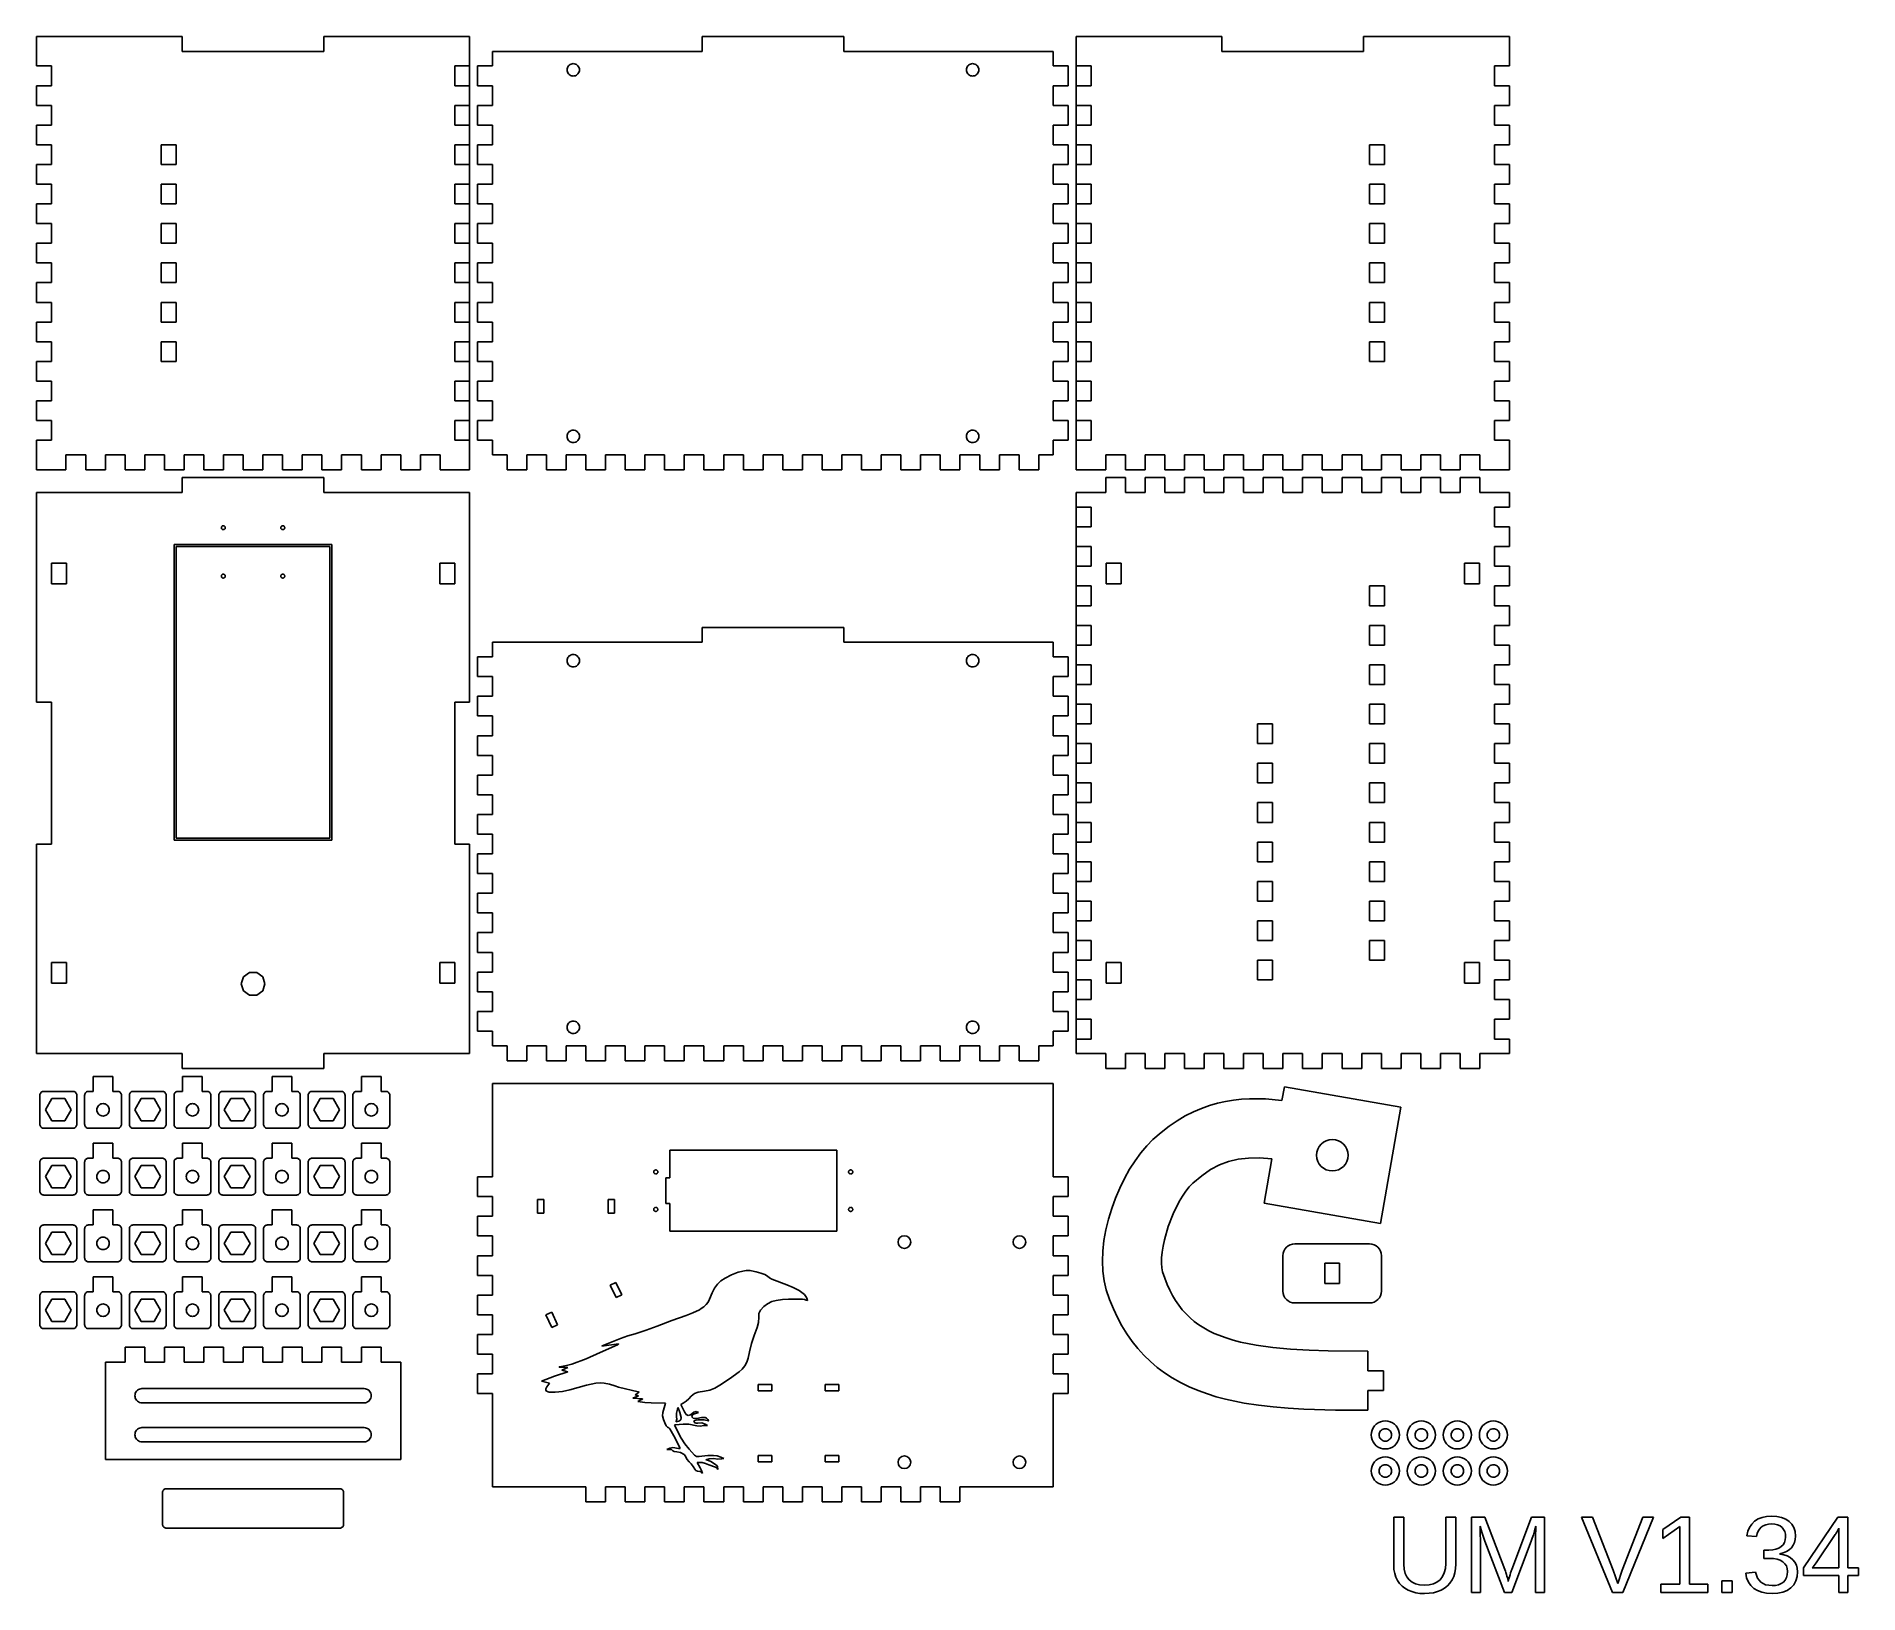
# Model space of a CAD drawing. Header units: metres. Extents: x -55 to 408, y -340 to 55.
import ezdxf

# ---------------------------------------------------------------- set-up
doc = ezdxf.new("R2010")
doc.units = ezdxf.units.M

msp = doc.modelspace()

# ---------------------------------------------------------------- linework, layer by layer
for p, q in [((-18, 55), (-55, 55)), ((-55, 55), (-55, 47.5)), ((-18, 51.2), (-18, 55)), ((18, 51.2), (-18, 51.2)), ((55, 55), (18, 55)), ((18, 55), (18, 51.2)), ((55, -55), (55, 55)), ((114, 51.2), (60.8, 51.2)), ((60.8, 51.2), (60.8, 47.5)), ((150, 55), (114, 55)), ((114, 55), (114, 51.2)), ((150, 51.2), (150, 55)), ((203.2, 51.2), (150, 51.2)), ((203.2, 47.5), (203.2, 51.2)), ((246, 55), (209, 55)), ((209, 55), (209, -55)), ((246, 51.2), (246, 55)), ((282, 51.2), (246, 51.2)), ((319, 55), (282, 55)), ((282, 55), (282, 51.2)), ((319, 47.5), (319, 55)), ((-55, 47.5), (-51.2, 47.5)), ((-51.2, 47.5), (-51.2, 42.5)), ((51.2, 42.5), (51.2, 47.5)), ((51.2, 47.5), (55, 47.5)), ((55, 47.5), (55, 42.5)), ((60.8, 47.5), (57, 47.5)), ((57, 47.5), (57, 42.5)), ((79.725, 46.5235), (79.7489, 46.797)), ((79.7489, 46.25), (79.725, 46.5235)), ((79.7489, 46.797), (79.82, 47.0621)), ((79.82, 47.0621), (79.936, 47.311)), ((79.936, 47.311), (80.0935, 47.5358)), ((80.0935, 47.5358), (80.2876, 47.73)), ((80.2876, 47.73), (80.5125, 47.8875)), ((80.5125, 47.8875), (80.7613, 48.0035)), ((80.7613, 48.0035), (81.0265, 48.0745)), ((81.0265, 48.0745), (81.3, 48.0984)), ((81.3, 48.0984), (81.5735, 48.0745)), ((81.5735, 48.0745), (81.8387, 48.0035)), ((81.8387, 48.0035), (82.0875, 47.8875)), ((82.0875, 47.8875), (82.3124, 47.73)), ((82.3124, 47.73), (82.5065, 47.5358)), ((82.5065, 47.5358), (82.664, 47.311)), ((82.664, 47.311), (82.78, 47.0621)), ((82.78, 47.0621), (82.8511, 46.797)), ((82.8511, 46.797), (82.875, 46.5235)), ((82.875, 46.5235), (82.8511, 46.25)), ((181.125, 46.5235), (181.149, 46.797)), ((181.149, 46.25), (181.125, 46.5235)), ((181.149, 46.797), (181.22, 47.0621)), ((181.22, 47.0621), (181.336, 47.311)), ((181.336, 47.311), (181.493, 47.5358)), ((181.493, 47.5358), (181.688, 47.73)), ((181.688, 47.73), (181.912, 47.8875)), ((181.912, 47.8875), (182.161, 48.0035)), ((182.161, 48.0035), (182.426, 48.0745)), ((182.426, 48.0745), (182.7, 48.0984)), ((182.7, 48.0984), (182.973, 48.0745)), ((182.973, 48.0745), (183.239, 48.0035)), ((183.239, 48.0035), (183.487, 47.8875)), ((183.487, 47.8875), (183.712, 47.73)), ((183.712, 47.73), (183.907, 47.5358)), ((183.907, 47.5358), (184.064, 47.311)), ((184.064, 47.311), (184.18, 47.0621)), ((184.18, 47.0621), (184.251, 46.797)), ((184.251, 46.797), (184.275, 46.5235)), ((184.275, 46.5235), (184.251, 46.25)), ((207, 47.5), (203.2, 47.5)), ((207, 42.5), (207, 47.5)), ((209, 42.5), (209, 47.5)), ((209, 47.5), (212.8, 47.5)), ((212.8, 47.5), (212.8, 42.5)), ((315.2, 42.5), (315.2, 47.5)), ((315.2, 47.5), (319, 47.5)), ((-51.2, 42.5), (-55, 42.5)), ((-55, 42.5), (-55, 37.5)), ((55, 42.5), (51.2, 42.5)), ((57, 42.5), (60.8, 42.5)), ((60.8, 42.5), (60.8, 37.5)), ((79.82, 45.9848), (79.7489, 46.25)), ((79.936, 45.736), (79.82, 45.9848)), ((80.0935, 45.5111), (79.936, 45.736)), ((80.2876, 45.3169), (80.0935, 45.5111)), ((80.5125, 45.1595), (80.2876, 45.3169)), ((80.7613, 45.0434), (80.5125, 45.1595)), ((81.0265, 44.9724), (80.7613, 45.0434)), ((81.3, 44.9485), (81.0265, 44.9724)), ((81.5735, 44.9724), (81.3, 44.9485)), ((81.8387, 45.0434), (81.5735, 44.9724)), ((82.0875, 45.1595), (81.8387, 45.0434)), ((82.3124, 45.3169), (82.0875, 45.1595)), ((82.5065, 45.5111), (82.3124, 45.3169)), ((82.664, 45.736), (82.5065, 45.5111)), ((82.78, 45.9848), (82.664, 45.736)), ((82.8511, 46.25), (82.78, 45.9848)), ((181.22, 45.9848), (181.149, 46.25)), ((181.336, 45.736), (181.22, 45.9848)), ((181.493, 45.5111), (181.336, 45.736)), ((181.688, 45.3169), (181.493, 45.5111)), ((181.912, 45.1595), (181.688, 45.3169)), ((182.161, 45.0434), (181.912, 45.1595)), ((182.426, 44.9724), (182.161, 45.0434)), ((182.7, 44.9485), (182.426, 44.9724)), ((182.973, 44.9724), (182.7, 44.9485)), ((183.239, 45.0434), (182.973, 44.9724)), ((183.487, 45.1595), (183.239, 45.0434)), ((183.712, 45.3169), (183.487, 45.1595)), ((183.907, 45.5111), (183.712, 45.3169)), ((184.064, 45.736), (183.907, 45.5111)), ((184.18, 45.9848), (184.064, 45.736)), ((184.251, 46.25), (184.18, 45.9848)), ((203.2, 37.5), (203.2, 42.5)), ((203.2, 42.5), (207, 42.5)), ((212.8, 42.5), (209, 42.5)), ((319, 42.5), (315.2, 42.5)), ((319, 37.5), (319, 42.5)), ((-55, 37.5), (-51.2, 37.5)), ((-51.2, 37.5), (-51.2, 32.5)), ((51.2, 32.5), (51.2, 37.5)), ((51.2, 37.5), (55, 37.5)), ((55, 37.5), (55, 32.5)), ((60.8, 37.5), (57, 37.5)), ((57, 37.5), (57, 32.5)), ((207, 37.5), (203.2, 37.5)), ((207, 32.5), (207, 37.5)), ((209, 32.5), (209, 37.5)), ((209, 37.5), (212.8, 37.5)), ((212.8, 37.5), (212.8, 32.5)), ((315.2, 32.5), (315.2, 37.5)), ((315.2, 37.5), (319, 37.5)), ((-51.2, 32.5), (-55, 32.5)), ((-55, 32.5), (-55, 27.5)), ((55, 32.5), (51.2, 32.5)), ((57, 32.5), (60.8, 32.5)), ((60.8, 32.5), (60.8, 27.5)), ((203.2, 27.5), (203.2, 32.5)), ((203.2, 32.5), (207, 32.5)), ((212.8, 32.5), (209, 32.5)), ((319, 32.5), (315.2, 32.5)), ((319, 27.5), (319, 32.5)), ((-55, 27.5), (-51.2, 27.5)), ((-51.2, 27.5), (-51.2, 22.5)), ((-23.3, 22.5), (-23.3, 27.5)), ((-23.3, 27.5), (-19.5, 27.5)), ((-19.5, 27.5), (-19.5, 22.5)), ((51.2, 22.5), (51.2, 27.5)), ((51.2, 27.5), (55, 27.5)), ((55, 27.5), (55, 22.5)), ((60.8, 27.5), (57, 27.5)), ((57, 27.5), (57, 22.5)), ((207, 27.5), (203.2, 27.5)), ((207, 22.5), (207, 27.5)), ((209, 22.5), (209, 27.5)), ((209, 27.5), (212.8, 27.5)), ((212.8, 27.5), (212.8, 22.5)), ((283.5, 22.5), (283.5, 27.5)), ((283.5, 27.5), (287.3, 27.5)), ((287.3, 27.5), (287.3, 22.5)), ((315.2, 22.5), (315.2, 27.5)), ((315.2, 27.5), (319, 27.5)), ((-51.2, 22.5), (-55, 22.5)), ((-55, 22.5), (-55, 17.5)), ((-19.5, 22.5), (-23.3, 22.5)), ((55, 22.5), (51.2, 22.5)), ((57, 22.5), (60.8, 22.5)), ((60.8, 22.5), (60.8, 17.5)), ((203.2, 17.5), (203.2, 22.5)), ((203.2, 22.5), (207, 22.5)), ((212.8, 22.5), (209, 22.5)), ((287.3, 22.5), (283.5, 22.5)), ((319, 22.5), (315.2, 22.5)), ((319, 17.5), (319, 22.5)), ((-55, 17.5), (-51.2, 17.5)), ((-51.2, 17.5), (-51.2, 12.5)), ((-23.3, 12.5), (-23.3, 17.5)), ((-23.3, 17.5), (-19.5, 17.5)), ((-19.5, 17.5), (-19.5, 12.5)), ((51.2, 12.5), (51.2, 17.5)), ((51.2, 17.5), (55, 17.5)), ((55, 17.5), (55, 12.5)), ((60.8, 17.5), (57, 17.5)), ((57, 17.5), (57, 12.5)), ((207, 17.5), (203.2, 17.5)), ((207, 12.5), (207, 17.5)), ((209, 12.5), (209, 17.5)), ((209, 17.5), (212.8, 17.5)), ((212.8, 17.5), (212.8, 12.5)), ((283.5, 12.5), (283.5, 17.5)), ((283.5, 17.5), (287.3, 17.5)), ((287.3, 17.5), (287.3, 12.5)), ((315.2, 12.5), (315.2, 17.5)), ((315.2, 17.5), (319, 17.5)), ((-51.2, 12.5), (-55, 12.5)), ((-55, 12.5), (-55, 7.5)), ((-19.5, 12.5), (-23.3, 12.5)), ((55, 12.5), (51.2, 12.5)), ((57, 12.5), (60.8, 12.5)), ((60.8, 12.5), (60.8, 7.5)), ((203.2, 7.5), (203.2, 12.5)), ((203.2, 12.5), (207, 12.5)), ((212.8, 12.5), (209, 12.5)), ((287.3, 12.5), (283.5, 12.5)), ((319, 12.5), (315.2, 12.5)), ((319, 7.5), (319, 12.5)), ((-55, 7.5), (-51.2, 7.5)), ((-51.2, 7.5), (-51.2, 2.5)), ((-23.3, 2.5), (-23.3, 7.5)), ((-23.3, 7.5), (-19.5, 7.5)), ((-19.5, 7.5), (-19.5, 2.5)), ((51.2, 2.5), (51.2, 7.5)), ((51.2, 7.5), (55, 7.5)), ((55, 7.5), (55, 2.5)), ((60.8, 7.5), (57, 7.5)), ((57, 7.5), (57, 2.5)), ((207, 7.5), (203.2, 7.5)), ((207, 2.5), (207, 7.5)), ((209, 2.5), (209, 7.5)), ((209, 7.5), (212.8, 7.5)), ((212.8, 7.5), (212.8, 2.5)), ((283.5, 2.5), (283.5, 7.5)), ((283.5, 7.5), (287.3, 7.5)), ((287.3, 7.5), (287.3, 2.5)), ((315.2, 2.5), (315.2, 7.5)), ((315.2, 7.5), (319, 7.5)), ((-51.2, 2.5), (-55, 2.5)), ((-55, 2.5), (-55, -2.5)), ((-19.5, 2.5), (-23.3, 2.5)), ((55, 2.5), (51.2, 2.5)), ((57, 2.5), (60.8, 2.5)), ((60.8, 2.5), (60.8, -2.5)), ((203.2, -2.5), (203.2, 2.5)), ((203.2, 2.5), (207, 2.5)), ((212.8, 2.5), (209, 2.5)), ((287.3, 2.5), (283.5, 2.5)), ((319, 2.5), (315.2, 2.5)), ((319, -2.5), (319, 2.5)), ((-55, -2.5), (-51.2, -2.5)), ((-51.2, -2.5), (-51.2, -7.5)), ((-23.3, -7.5), (-23.3, -2.5)), ((-23.3, -2.5), (-19.5, -2.5)), ((-19.5, -2.5), (-19.5, -7.5)), ((51.2, -7.5), (51.2, -2.5)), ((51.2, -2.5), (55, -2.5)), ((55, -2.5), (55, -7.5)), ((60.8, -2.5), (57, -2.5)), ((57, -2.5), (57, -7.5)), ((207, -2.5), (203.2, -2.5)), ((207, -7.5), (207, -2.5)), ((209, -7.5), (209, -2.5)), ((209, -2.5), (212.8, -2.5)), ((212.8, -2.5), (212.8, -7.5)), ((283.5, -7.5), (283.5, -2.5)), ((283.5, -2.5), (287.3, -2.5)), ((287.3, -2.5), (287.3, -7.5)), ((315.2, -7.5), (315.2, -2.5)), ((315.2, -2.5), (319, -2.5)), ((-51.2, -7.5), (-55, -7.5)), ((-55, -7.5), (-55, -12.5)), ((-19.5, -7.5), (-23.3, -7.5)), ((55, -7.5), (51.2, -7.5)), ((57, -7.5), (60.8, -7.5)), ((60.8, -7.5), (60.8, -12.5)), ((203.2, -12.5), (203.2, -7.5)), ((203.2, -7.5), (207, -7.5)), ((212.8, -7.5), (209, -7.5)), ((287.3, -7.5), (283.5, -7.5)), ((319, -7.5), (315.2, -7.5)), ((319, -12.5), (319, -7.5)), ((-55, -12.5), (-51.2, -12.5)), ((-51.2, -12.5), (-51.2, -17.5)), ((-23.3, -17.5), (-23.3, -12.5)), ((-23.3, -12.5), (-19.5, -12.5)), ((-19.5, -12.5), (-19.5, -17.5)), ((51.2, -17.5), (51.2, -12.5)), ((51.2, -12.5), (55, -12.5)), ((55, -12.5), (55, -17.5)), ((60.8, -12.5), (57, -12.5)), ((57, -12.5), (57, -17.5)), ((207, -12.5), (203.2, -12.5)), ((207, -17.5), (207, -12.5)), ((209, -17.5), (209, -12.5)), ((209, -12.5), (212.8, -12.5)), ((212.8, -12.5), (212.8, -17.5)), ((283.5, -17.5), (283.5, -12.5)), ((283.5, -12.5), (287.3, -12.5)), ((287.3, -12.5), (287.3, -17.5)), ((315.2, -17.5), (315.2, -12.5)), ((315.2, -12.5), (319, -12.5)), ((-51.2, -17.5), (-55, -17.5)), ((-55, -17.5), (-55, -22.5)), ((-19.5, -17.5), (-23.3, -17.5)), ((55, -17.5), (51.2, -17.5)), ((57, -17.5), (60.8, -17.5)), ((60.8, -17.5), (60.8, -22.5)), ((203.2, -22.5), (203.2, -17.5)), ((203.2, -17.5), (207, -17.5)), ((212.8, -17.5), (209, -17.5)), ((287.3, -17.5), (283.5, -17.5)), ((319, -17.5), (315.2, -17.5)), ((319, -22.5), (319, -17.5)), ((-55, -22.5), (-51.2, -22.5)), ((-51.2, -22.5), (-51.2, -27.5)), ((-23.3, -27.5), (-23.3, -22.5)), ((-23.3, -22.5), (-19.5, -22.5)), ((-19.5, -22.5), (-19.5, -27.5)), ((51.2, -27.5), (51.2, -22.5)), ((51.2, -22.5), (55, -22.5)), ((55, -22.5), (55, -27.5)), ((60.8, -22.5), (57, -22.5)), ((57, -22.5), (57, -27.5)), ((207, -22.5), (203.2, -22.5)), ((207, -27.5), (207, -22.5)), ((209, -27.5), (209, -22.5)), ((209, -22.5), (212.8, -22.5)), ((212.8, -22.5), (212.8, -27.5)), ((283.5, -27.5), (283.5, -22.5)), ((283.5, -22.5), (287.3, -22.5)), ((287.3, -22.5), (287.3, -27.5)), ((315.2, -27.5), (315.2, -22.5)), ((315.2, -22.5), (319, -22.5)), ((-51.2, -27.5), (-55, -27.5)), ((-55, -27.5), (-55, -32.5)), ((-19.5, -27.5), (-23.3, -27.5)), ((55, -27.5), (51.2, -27.5)), ((57, -27.5), (60.8, -27.5)), ((60.8, -27.5), (60.8, -32.5)), ((203.2, -32.5), (203.2, -27.5)), ((203.2, -27.5), (207, -27.5)), ((212.8, -27.5), (209, -27.5)), ((287.3, -27.5), (283.5, -27.5)), ((319, -27.5), (315.2, -27.5)), ((319, -32.5), (319, -27.5)), ((-55, -32.5), (-51.2, -32.5)), ((-51.2, -32.5), (-51.2, -37.5)), ((51.2, -37.5), (51.2, -32.5)), ((51.2, -32.5), (55, -32.5)), ((55, -32.5), (55, -37.5)), ((60.8, -32.5), (57, -32.5)), ((57, -32.5), (57, -37.5)), ((207, -32.5), (203.2, -32.5)), ((207, -37.5), (207, -32.5)), ((209, -37.5), (209, -32.5)), ((209, -32.5), (212.8, -32.5)), ((212.8, -32.5), (212.8, -37.5)), ((315.2, -37.5), (315.2, -32.5)), ((315.2, -32.5), (319, -32.5)), ((-51.2, -37.5), (-55, -37.5)), ((-55, -37.5), (-55, -42.5)), ((55, -37.5), (51.2, -37.5)), ((57, -37.5), (60.8, -37.5)), ((60.8, -37.5), (60.8, -42.5)), ((203.2, -42.5), (203.2, -37.5)), ((203.2, -37.5), (207, -37.5)), ((212.8, -37.5), (209, -37.5)), ((319, -37.5), (315.2, -37.5)), ((319, -42.5), (319, -37.5)), ((-55, -42.5), (-51.2, -42.5)), ((-51.2, -42.5), (-51.2, -47.5)), ((51.2, -47.5), (51.2, -42.5)), ((51.2, -42.5), (55, -42.5)), ((55, -42.5), (55, -47.5)), ((60.8, -42.5), (57, -42.5)), ((57, -42.5), (57, -47.5)), ((79.725, -46.5235), (79.7489, -46.25)), ((79.7489, -46.25), (79.82, -45.9848)), ((79.82, -45.9848), (79.936, -45.736)), ((79.936, -45.736), (80.0935, -45.5111)), ((80.0935, -45.5111), (80.2876, -45.3169)), ((80.2876, -45.3169), (80.5125, -45.1595)), ((80.5125, -45.1595), (80.7613, -45.0435)), ((80.7613, -45.0435), (81.0265, -44.9724)), ((81.0265, -44.9724), (81.3, -44.9485)), ((81.3, -44.9485), (81.5735, -44.9724)), ((81.5735, -44.9724), (81.8387, -45.0435)), ((81.8387, -45.0435), (82.0875, -45.1595)), ((82.0875, -45.1595), (82.3124, -45.3169)), ((82.3124, -45.3169), (82.5065, -45.5111)), ((82.5065, -45.5111), (82.664, -45.736)), ((82.664, -45.736), (82.78, -45.9848)), ((82.78, -45.9848), (82.8511, -46.25)), ((82.8511, -46.25), (82.875, -46.5235)), ((181.125, -46.5235), (181.149, -46.25)), ((181.149, -46.25), (181.22, -45.9848)), ((181.22, -45.9848), (181.336, -45.736)), ((181.336, -45.736), (181.493, -45.5111)), ((181.493, -45.5111), (181.688, -45.3169)), ((181.688, -45.3169), (181.913, -45.1595)), ((181.913, -45.1595), (182.161, -45.0435)), ((182.161, -45.0435), (182.427, -44.9724)), ((182.427, -44.9724), (182.7, -44.9485)), ((182.7, -44.9485), (182.973, -44.9724)), ((182.973, -44.9724), (183.239, -45.0435)), ((183.239, -45.0435), (183.487, -45.1595)), ((183.487, -45.1595), (183.712, -45.3169)), ((183.712, -45.3169), (183.907, -45.5111)), ((183.907, -45.5111), (184.064, -45.736)), ((184.064, -45.736), (184.18, -45.9848)), ((184.18, -45.9848), (184.251, -46.25)), ((184.251, -46.25), (184.275, -46.5235)), ((207, -42.5), (203.2, -42.5)), ((207, -47.5), (207, -42.5)), ((209, -47.5), (209, -42.5)), ((209, -42.5), (212.8, -42.5)), ((212.8, -42.5), (212.8, -47.5)), ((315.2, -47.5), (315.2, -42.5)), ((315.2, -42.5), (319, -42.5)), ((-51.2, -47.5), (-55, -47.5)), ((-55, -47.5), (-55, -55)), ((55, -47.5), (51.2, -47.5)), ((57, -47.5), (60.8, -47.5)), ((60.8, -47.5), (60.8, -51.2)), ((79.7489, -46.797), (79.725, -46.5235)), ((79.82, -47.0621), (79.7489, -46.797)), ((79.936, -47.311), (79.82, -47.0621)), ((80.0935, -47.5359), (79.936, -47.311)), ((80.2876, -47.73), (80.0935, -47.5359)), ((80.5125, -47.8875), (80.2876, -47.73)), ((80.7613, -48.0035), (80.5125, -47.8875)), ((81.0265, -48.0745), (80.7613, -48.0035)), ((81.3, -48.0985), (81.0265, -48.0745)), ((81.5735, -48.0745), (81.3, -48.0985)), ((81.8387, -48.0035), (81.5735, -48.0745)), ((82.0875, -47.8875), (81.8387, -48.0035)), ((82.3124, -47.73), (82.0875, -47.8875)), ((82.5065, -47.5359), (82.3124, -47.73)), ((82.664, -47.311), (82.5065, -47.5359)), ((82.78, -47.0621), (82.664, -47.311)), ((82.8511, -46.797), (82.78, -47.0621)), ((82.875, -46.5235), (82.8511, -46.797)), ((181.149, -46.797), (181.125, -46.5235)), ((181.22, -47.0621), (181.149, -46.797)), ((181.336, -47.311), (181.22, -47.0621)), ((181.493, -47.5359), (181.336, -47.311)), ((181.688, -47.73), (181.493, -47.5359)), ((181.913, -47.8875), (181.688, -47.73)), ((182.161, -48.0035), (181.913, -47.8875)), ((182.427, -48.0745), (182.161, -48.0035)), ((182.7, -48.0985), (182.427, -48.0745)), ((182.973, -48.0745), (182.7, -48.0985)), ((183.239, -48.0035), (182.973, -48.0745)), ((183.487, -47.8875), (183.239, -48.0035)), ((183.712, -47.73), (183.487, -47.8875)), ((183.907, -47.5359), (183.712, -47.73)), ((184.064, -47.311), (183.907, -47.5359)), ((184.18, -47.0621), (184.064, -47.311)), ((184.251, -46.797), (184.18, -47.0621)), ((184.275, -46.5235), (184.251, -46.797)), ((203.2, -51.2), (203.2, -47.5)), ((203.2, -47.5), (207, -47.5)), ((212.8, -47.5), (209, -47.5)), ((319, -47.5), (315.2, -47.5)), ((319, -55), (319, -47.5)), ((-55, -55), (-47.5, -55)), ((-47.5, -51.2), (-42.5, -51.2)), ((-47.5, -55), (-47.5, -51.2)), ((-42.5, -51.2), (-42.5, -55)), ((-42.5, -55), (-37.5, -55)), ((-37.5, -55), (-37.5, -51.2)), ((-37.5, -51.2), (-32.5, -51.2)), ((-32.5, -51.2), (-32.5, -55)), ((-32.5, -55), (-27.5, -55)), ((-27.5, -55), (-27.5, -51.2)), ((-27.5, -51.2), (-22.5, -51.2)), ((-22.5, -51.2), (-22.5, -55)), ((-22.5, -55), (-17.5, -55)), ((-17.5, -55), (-17.5, -51.2)), ((-17.5, -51.2), (-12.5, -51.2)), ((-12.5, -51.2), (-12.5, -55)), ((-12.5, -55), (-7.5, -55)), ((-7.5, -55), (-7.5, -51.2)), ((-7.5, -51.2), (-2.5, -51.2)), ((-2.5, -51.2), (-2.5, -55)), ((-2.5, -55), (2.5, -55)), ((2.5, -55), (2.5, -51.2)), ((2.5, -51.2), (7.5, -51.2)), ((7.5, -51.2), (7.5, -55)), ((7.5, -55), (12.5, -55)), ((12.5, -55), (12.5, -51.2)), ((12.5, -51.2), (17.5, -51.2)), ((17.5, -51.2), (17.5, -55)), ((17.5, -55), (22.5, -55)), ((22.5, -55), (22.5, -51.2)), ((22.5, -51.2), (27.5, -51.2)), ((27.5, -51.2), (27.5, -55)), ((27.5, -55), (32.5, -55)), ((32.5, -55), (32.5, -51.2)), ((32.5, -51.2), (37.5, -51.2)), ((37.5, -51.2), (37.5, -55)), ((37.5, -55), (42.5, -55)), ((42.5, -55), (42.5, -51.2)), ((42.5, -51.2), (47.5, -51.2)), ((47.5, -51.2), (47.5, -55)), ((47.5, -55), (55, -55)), ((60.8, -51.2), (64.5, -51.2)), ((64.5, -51.2), (64.5, -55)), ((64.5, -55), (69.5, -55)), ((69.5, -55), (69.5, -51.2)), ((69.5, -51.2), (74.5, -51.2)), ((74.5, -51.2), (74.5, -55)), ((74.5, -55), (79.5, -55)), ((79.5, -55), (79.5, -51.2)), ((79.5, -51.2), (84.5, -51.2)), ((84.5, -51.2), (84.5, -55)), ((84.5, -55), (89.5, -55)), ((89.5, -55), (89.5, -51.2)), ((89.5, -51.2), (94.5, -51.2)), ((94.5, -51.2), (94.5, -55)), ((94.5, -55), (99.5, -55)), ((99.5, -55), (99.5, -51.2)), ((99.5, -51.2), (104.5, -51.2)), ((104.5, -51.2), (104.5, -55)), ((104.5, -55), (109.5, -55)), ((109.5, -55), (109.5, -51.2)), ((109.5, -51.2), (114.5, -51.2)), ((114.5, -51.2), (114.5, -55)), ((114.5, -55), (119.5, -55)), ((119.5, -55), (119.5, -51.2)), ((119.5, -51.2), (124.5, -51.2)), ((124.5, -51.2), (124.5, -55)), ((124.5, -55), (129.5, -55)), ((129.5, -55), (129.5, -51.2)), ((129.5, -51.2), (134.5, -51.2)), ((134.5, -51.2), (134.5, -55)), ((134.5, -55), (139.5, -55)), ((139.5, -55), (139.5, -51.2)), ((139.5, -51.2), (144.5, -51.2)), ((144.5, -51.2), (144.5, -55)), ((144.5, -55), (149.5, -55)), ((149.5, -55), (149.5, -51.2)), ((149.5, -51.2), (154.5, -51.2)), ((154.5, -51.2), (154.5, -55)), ((154.5, -55), (159.5, -55)), ((159.5, -55), (159.5, -51.2)), ((159.5, -51.2), (164.5, -51.2)), ((164.5, -51.2), (164.5, -55)), ((164.5, -55), (169.5, -55)), ((169.5, -55), (169.5, -51.2)), ((169.5, -51.2), (174.5, -51.2)), ((174.5, -51.2), (174.5, -55)), ((174.5, -55), (179.5, -55)), ((179.5, -55), (179.5, -51.2)), ((179.5, -51.2), (184.5, -51.2)), ((184.5, -51.2), (184.5, -55)), ((184.5, -55), (189.5, -55)), ((189.5, -55), (189.5, -51.2)), ((189.5, -51.2), (194.5, -51.2)), ((194.5, -51.2), (194.5, -55)), ((194.5, -55), (199.5, -55)), ((199.5, -55), (199.5, -51.2)), ((199.5, -51.2), (203.2, -51.2)), ((209, -55), (216.5, -55)), ((216.5, -51.2), (221.5, -51.2)), ((216.5, -55), (216.5, -51.2)), ((221.5, -51.2), (221.5, -55)), ((221.5, -55), (226.5, -55)), ((226.5, -55), (226.5, -51.2)), ((226.5, -51.2), (231.5, -51.2)), ((231.5, -51.2), (231.5, -55)), ((231.5, -55), (236.5, -55)), ((236.5, -55), (236.5, -51.2)), ((236.5, -51.2), (241.5, -51.2)), ((241.5, -51.2), (241.5, -55)), ((241.5, -55), (246.5, -55)), ((246.5, -55), (246.5, -51.2)), ((246.5, -51.2), (251.5, -51.2)), ((251.5, -51.2), (251.5, -55)), ((251.5, -55), (256.5, -55)), ((256.5, -55), (256.5, -51.2)), ((256.5, -51.2), (261.5, -51.2)), ((261.5, -51.2), (261.5, -55)), ((261.5, -55), (266.5, -55)), ((266.5, -55), (266.5, -51.2)), ((266.5, -51.2), (271.5, -51.2)), ((271.5, -51.2), (271.5, -55)), ((271.5, -55), (276.5, -55)), ((276.5, -55), (276.5, -51.2)), ((276.5, -51.2), (281.5, -51.2)), ((281.5, -51.2), (281.5, -55)), ((281.5, -55), (286.5, -55)), ((286.5, -55), (286.5, -51.2)), ((286.5, -51.2), (291.5, -51.2)), ((291.5, -51.2), (291.5, -55)), ((291.5, -55), (296.5, -55)), ((296.5, -55), (296.5, -51.2)), ((296.5, -51.2), (301.5, -51.2)), ((301.5, -51.2), (301.5, -55)), ((301.5, -55), (306.5, -55)), ((306.5, -55), (306.5, -51.2)), ((306.5, -51.2), (311.5, -51.2)), ((311.5, -51.2), (311.5, -55)), ((311.5, -55), (319, -55)), ((18, -57), (-18, -57)), ((-18, -57), (-18, -60.8)), ((18, -60.8), (18, -57)), ((221.5, -57), (216.5, -57)), ((216.5, -57), (216.5, -60.8)), ((221.5, -60.8), (221.5, -57)), ((231.5, -57), (226.5, -57)), ((226.5, -57), (226.5, -60.8)), ((231.5, -60.8), (231.5, -57)), ((241.5, -57), (236.5, -57)), ((236.5, -57), (236.5, -60.8)), ((241.5, -60.8), (241.5, -57)), ((251.5, -57), (246.5, -57)), ((246.5, -57), (246.5, -60.8)), ((251.5, -60.8), (251.5, -57)), ((261.5, -57), (256.5, -57)), ((256.5, -57), (256.5, -60.8)), ((261.5, -60.8), (261.5, -57)), ((271.5, -57), (266.5, -57)), ((266.5, -57), (266.5, -60.8)), ((271.5, -60.8), (271.5, -57)), ((281.5, -57), (276.5, -57)), ((276.5, -57), (276.5, -60.8)), ((281.5, -60.8), (281.5, -57)), ((291.5, -57), (286.5, -57)), ((286.5, -57), (286.5, -60.8)), ((291.5, -60.8), (291.5, -57)), ((301.5, -57), (296.5, -57)), ((296.5, -57), (296.5, -60.8)), ((301.5, -60.8), (301.5, -57)), ((311.5, -57), (306.5, -57)), ((306.5, -57), (306.5, -60.8)), ((311.5, -60.8), (311.5, -57)), ((-18, -60.8), (-55, -60.8)), ((-55, -60.8), (-55, -114)), ((55, -60.8), (18, -60.8)), ((55, -114), (55, -60.8)), ((216.5, -60.8), (209, -60.8)), ((209, -60.8), (209, -203.2)), ((209, -69.5), (209, -64.5)), ((209, -64.5), (212.8, -64.5)), ((212.8, -64.5), (212.8, -69.5)), ((226.5, -60.8), (221.5, -60.8)), ((236.5, -60.8), (231.5, -60.8)), ((246.5, -60.8), (241.5, -60.8)), ((256.5, -60.8), (251.5, -60.8)), ((266.5, -60.8), (261.5, -60.8)), ((276.5, -60.8), (271.5, -60.8)), ((286.5, -60.8), (281.5, -60.8)), ((296.5, -60.8), (291.5, -60.8)), ((306.5, -60.8), (301.5, -60.8)), ((319, -60.8), (311.5, -60.8)), ((315.2, -69.5), (315.2, -64.5)), ((315.2, -64.5), (319, -64.5)), ((319, -64.5), (319, -60.8)), ((-7.983, -69.45), (-7.93301, -69.3786)), ((-7.93301, -69.3786), (-7.87138, -69.317)), ((-7.87138, -69.317), (-7.79999, -69.267)), ((-7.79999, -69.267), (-7.72101, -69.2302)), ((-7.72101, -69.2302), (-7.63681, -69.2076)), ((-7.63681, -69.2076), (-7.54999, -69.2)), ((-7.54999, -69.2), (-7.46317, -69.2076)), ((-7.46317, -69.2076), (-7.37898, -69.2302)), ((-7.37898, -69.2302), (-7.29999, -69.267)), ((-7.29999, -69.267), (-7.22859, -69.317)), ((-7.22859, -69.317), (-7.16698, -69.3786)), ((-7.16698, -69.3786), (-7.11697, -69.45)), ((7.11697, -69.45), (7.16698, -69.3786)), ((7.16698, -69.3786), (7.22859, -69.317)), ((7.22859, -69.317), (7.29999, -69.267)), ((7.29999, -69.267), (7.37898, -69.2302)), ((7.37898, -69.2302), (7.46317, -69.2076)), ((7.46317, -69.2076), (7.54999, -69.2)), ((7.54999, -69.2), (7.63681, -69.2076)), ((7.63681, -69.2076), (7.72101, -69.2302)), ((7.72101, -69.2302), (7.79999, -69.267)), ((7.79999, -69.267), (7.87138, -69.317)), ((7.87138, -69.317), (7.93301, -69.3786)), ((7.93301, -69.3786), (7.983, -69.45)), ((-20, -149), (-20, -74)), ((-20, -74), (20, -74)), ((-8.04999, -69.7), (-8.04239, -69.6132)), ((-8.04239, -69.7868), (-8.04999, -69.7)), ((-8.04239, -69.6132), (-8.01984, -69.529)), ((-8.01984, -69.871), (-8.04239, -69.7868)), ((-8.01984, -69.529), (-7.983, -69.45)), ((-7.983, -69.95), (-8.01984, -69.871)), ((-7.93301, -70.0214), (-7.983, -69.95)), ((-7.87138, -70.083), (-7.93301, -70.0214)), ((-7.79999, -70.133), (-7.87138, -70.083)), ((-7.72101, -70.1699), (-7.79999, -70.133)), ((-7.63681, -70.1924), (-7.72101, -70.1699)), ((-7.54999, -70.2), (-7.63681, -70.1924)), ((-7.46317, -70.1924), (-7.54999, -70.2)), ((-7.37898, -70.1699), (-7.46317, -70.1924)), ((-7.29999, -70.133), (-7.37898, -70.1699)), ((-7.22859, -70.083), (-7.29999, -70.133)), ((-7.16698, -70.0214), (-7.22859, -70.083)), ((-7.11697, -69.95), (-7.16698, -70.0214)), ((-7.11697, -69.45), (-7.08014, -69.529)), ((-7.08014, -69.871), (-7.11697, -69.95)), ((-7.08014, -69.529), (-7.05759, -69.6132)), ((-7.05759, -69.7868), (-7.08014, -69.871)), ((-7.05759, -69.6132), (-7.04999, -69.7)), ((-7.04999, -69.7), (-7.05759, -69.7868)), ((7.04999, -69.7), (7.05759, -69.6132)), ((7.05759, -69.7868), (7.04999, -69.7)), ((7.05759, -69.6132), (7.08014, -69.529)), ((7.08014, -69.871), (7.05759, -69.7868)), ((7.08014, -69.529), (7.11697, -69.45)), ((7.11697, -69.95), (7.08014, -69.871)), ((7.16698, -70.0214), (7.11697, -69.95)), ((7.22859, -70.083), (7.16698, -70.0214)), ((7.29999, -70.133), (7.22859, -70.083)), ((7.37898, -70.1699), (7.29999, -70.133)), ((7.46317, -70.1924), (7.37898, -70.1699)), ((7.54999, -70.2), (7.46317, -70.1924)), ((7.63681, -70.1924), (7.54999, -70.2)), ((7.72101, -70.1699), (7.63681, -70.1924)), ((7.79999, -70.133), (7.72101, -70.1699)), ((7.87138, -70.083), (7.79999, -70.133)), ((7.93301, -70.0214), (7.87138, -70.083)), ((7.983, -69.95), (7.93301, -70.0214)), ((7.983, -69.45), (8.01984, -69.529)), ((8.01984, -69.871), (7.983, -69.95)), ((8.01984, -69.529), (8.04239, -69.6132)), ((8.04239, -69.7868), (8.01984, -69.871)), ((8.04239, -69.6132), (8.04999, -69.7)), ((8.04999, -69.7), (8.04239, -69.7868)), ((20, -74), (20, -149)), ((212.8, -69.5), (209, -69.5)), ((319, -69.5), (315.2, -69.5)), ((319, -74.5), (319, -69.5)), ((19.525, -74.475), (-19.525, -74.475)), ((-19.525, -74.475), (-19.525, -148.525)), ((19.525, -148.525), (19.525, -74.475)), ((209, -79.5), (209, -74.5)), ((209, -74.5), (212.8, -74.5)), ((212.8, -74.5), (212.8, -79.5)), ((315.2, -79.5), (315.2, -74.5)), ((315.2, -74.5), (319, -74.5)), ((-51.2, -83.925), (-51.2, -78.675)), ((-51.2, -78.675), (-47.4, -78.675)), ((-47.4, -78.675), (-47.4, -83.925)), ((-8.04999, -82), (-8.04239, -81.9132)), ((-8.04239, -82.0868), (-8.04999, -82)), ((-8.04239, -81.9132), (-8.01984, -81.829)), ((-8.01984, -82.171), (-8.04239, -82.0868)), ((-8.01984, -81.829), (-7.983, -81.75)), ((-7.983, -82.25), (-8.01984, -82.171)), ((-7.983, -81.75), (-7.93301, -81.6786)), ((-7.93301, -82.3214), (-7.983, -82.25)), ((-7.93301, -81.6786), (-7.87138, -81.617)), ((-7.87138, -82.383), (-7.93301, -82.3214)), ((-7.87138, -81.617), (-7.79999, -81.567)), ((-7.79999, -82.433), (-7.87138, -82.383)), ((-7.79999, -81.567), (-7.72101, -81.5302)), ((-7.72101, -82.4698), (-7.79999, -82.433)), ((-7.72101, -81.5302), (-7.63681, -81.5076)), ((-7.63681, -82.4924), (-7.72101, -82.4698)), ((-7.63681, -81.5076), (-7.54999, -81.5)), ((-7.54999, -82.5), (-7.63681, -82.4924)), ((-7.54999, -81.5), (-7.46317, -81.5076)), ((-7.46317, -82.4924), (-7.54999, -82.5)), ((-7.46317, -81.5076), (-7.37898, -81.5302)), ((-7.37898, -82.4698), (-7.46317, -82.4924)), ((-7.37898, -81.5302), (-7.29999, -81.567)), ((-7.29999, -82.433), (-7.37898, -82.4698)), ((-7.29999, -81.567), (-7.22859, -81.617)), ((-7.22859, -82.383), (-7.29999, -82.433)), ((-7.22859, -81.617), (-7.16698, -81.6786)), ((-7.16698, -82.3214), (-7.22859, -82.383)), ((-7.16698, -81.6786), (-7.11697, -81.75)), ((-7.11697, -82.25), (-7.16698, -82.3214)), ((-7.11697, -81.75), (-7.08014, -81.829)), ((-7.08014, -82.171), (-7.11697, -82.25)), ((-7.08014, -81.829), (-7.05759, -81.9132)), ((-7.05759, -82.0868), (-7.08014, -82.171)), ((-7.05759, -81.9132), (-7.04999, -82)), ((-7.04999, -82), (-7.05759, -82.0868)), ((7.04999, -82), (7.05759, -81.9132)), ((7.05759, -82.0868), (7.04999, -82)), ((7.05759, -81.9132), (7.08014, -81.829)), ((7.08014, -82.171), (7.05759, -82.0868)), ((7.08014, -81.829), (7.11697, -81.75)), ((7.11697, -82.25), (7.08014, -82.171)), ((7.11697, -81.75), (7.16698, -81.6786)), ((7.16698, -82.3214), (7.11697, -82.25)), ((7.16698, -81.6786), (7.22859, -81.617)), ((7.22859, -82.383), (7.16698, -82.3214)), ((7.22859, -81.617), (7.29999, -81.567)), ((7.29999, -82.433), (7.22859, -82.383)), ((7.29999, -81.567), (7.37898, -81.5302)), ((7.37898, -82.4698), (7.29999, -82.433)), ((7.37898, -81.5302), (7.46317, -81.5076)), ((7.46317, -82.4924), (7.37898, -82.4698)), ((7.46317, -81.5076), (7.54999, -81.5)), ((7.54999, -82.5), (7.46317, -82.4924)), ((7.54999, -81.5), (7.63681, -81.5076)), ((7.63681, -82.4924), (7.54999, -82.5)), ((7.63681, -81.5076), (7.72101, -81.5302)), ((7.72101, -82.4698), (7.63681, -82.4924)), ((7.72101, -81.5302), (7.79999, -81.567)), ((7.79999, -82.433), (7.72101, -82.4698)), ((7.79999, -81.567), (7.87138, -81.617)), ((7.87138, -82.383), (7.79999, -82.433)), ((7.87138, -81.617), (7.93301, -81.6786)), ((7.93301, -82.3214), (7.87138, -82.383)), ((7.93301, -81.6786), (7.983, -81.75)), ((7.983, -82.25), (7.93301, -82.3214)), ((7.983, -81.75), (8.01984, -81.829)), ((8.01984, -82.171), (7.983, -82.25)), ((8.01984, -81.829), (8.04239, -81.9132)), ((8.04239, -82.0868), (8.01984, -82.171)), ((8.04239, -81.9132), (8.04999, -82)), ((8.04999, -82), (8.04239, -82.0868)), ((47.4, -83.925), (47.4, -78.675)), ((47.4, -78.675), (51.2, -78.675)), ((51.2, -78.675), (51.2, -83.925)), ((212.8, -79.5), (209, -79.5)), ((216.6, -83.925), (216.6, -78.675)), ((216.6, -78.675), (220.4, -78.675)), ((220.4, -78.675), (220.4, -83.925)), ((307.6, -83.925), (307.6, -78.675)), ((307.6, -78.675), (311.4, -78.675)), ((311.4, -78.675), (311.4, -83.925)), ((319, -79.5), (315.2, -79.5)), ((319, -84.5), (319, -79.5)), ((-47.4, -83.925), (-51.2, -83.925)), ((51.2, -83.925), (47.4, -83.925)), ((209, -89.5), (209, -84.5)), ((209, -84.5), (212.8, -84.5)), ((212.8, -84.5), (212.8, -89.5)), ((220.4, -83.925), (216.6, -83.925)), ((283.5, -89.5), (283.5, -84.5)), ((283.5, -84.5), (287.3, -84.5)), ((287.3, -84.5), (287.3, -89.5)), ((311.4, -83.925), (307.6, -83.925)), ((315.2, -89.5), (315.2, -84.5)), ((315.2, -84.5), (319, -84.5)), ((212.8, -89.5), (209, -89.5)), ((287.3, -89.5), (283.5, -89.5)), ((319, -89.5), (315.2, -89.5)), ((319, -94.5), (319, -89.5)), ((150, -95), (114, -95)), ((114, -95), (114, -98.8)), ((150, -98.8), (150, -95)), ((209, -99.5), (209, -94.5)), ((209, -94.5), (212.8, -94.5)), ((212.8, -94.5), (212.8, -99.5)), ((283.5, -99.5), (283.5, -94.5)), ((283.5, -94.5), (287.3, -94.5)), ((287.3, -94.5), (287.3, -99.5)), ((315.2, -99.5), (315.2, -94.5)), ((315.2, -94.5), (319, -94.5)), ((114, -98.8), (60.8, -98.8)), ((60.8, -98.8), (60.8, -102.5)), ((203.2, -98.8), (150, -98.8)), ((203.2, -102.5), (203.2, -98.8)), ((212.8, -99.5), (209, -99.5)), ((287.3, -99.5), (283.5, -99.5)), ((319, -99.5), (315.2, -99.5)), ((319, -104.5), (319, -99.5)), ((60.8, -102.5), (57, -102.5)), ((57, -102.5), (57, -107.5)), ((79.725, -103.477), (79.7489, -103.203)), ((79.7489, -103.75), (79.725, -103.477)), ((79.7489, -103.203), (79.82, -102.938)), ((79.82, -104.015), (79.7489, -103.75)), ((79.82, -102.938), (79.936, -102.689)), ((79.936, -104.264), (79.82, -104.015)), ((79.936, -102.689), (80.0935, -102.464)), ((80.0935, -104.489), (79.936, -104.264)), ((80.0935, -102.464), (80.2876, -102.27)), ((80.2876, -104.683), (80.0935, -104.489)), ((80.2876, -102.27), (80.5125, -102.113)), ((80.5125, -104.841), (80.2876, -104.683)), ((80.5125, -102.113), (80.7613, -101.997)), ((80.7613, -104.957), (80.5125, -104.841)), ((80.7613, -101.997), (81.0265, -101.925)), ((81.0265, -105.028), (80.7613, -104.957)), ((81.0265, -101.925), (81.3, -101.902)), ((81.3, -105.052), (81.0265, -105.028)), ((81.3, -101.902), (81.5735, -101.925)), ((81.5735, -105.028), (81.3, -105.052)), ((81.5735, -101.925), (81.8387, -101.997)), ((81.8387, -104.957), (81.5735, -105.028)), ((81.8387, -101.997), (82.0875, -102.113)), ((82.0875, -104.841), (81.8387, -104.957)), ((82.0875, -102.113), (82.3124, -102.27)), ((82.3124, -104.683), (82.0875, -104.841)), ((82.3124, -102.27), (82.5065, -102.464)), ((82.5065, -104.489), (82.3124, -104.683)), ((82.5065, -102.464), (82.664, -102.689)), ((82.664, -104.264), (82.5065, -104.489)), ((82.664, -102.689), (82.78, -102.938)), ((82.78, -104.015), (82.664, -104.264)), ((82.78, -102.938), (82.8511, -103.203)), ((82.8511, -103.75), (82.78, -104.015)), ((82.8511, -103.203), (82.875, -103.477)), ((82.875, -103.477), (82.8511, -103.75)), ((181.125, -103.477), (181.149, -103.203)), ((181.149, -103.75), (181.125, -103.477)), ((181.149, -103.203), (181.22, -102.938)), ((181.22, -104.015), (181.149, -103.75)), ((181.22, -102.938), (181.336, -102.689)), ((181.336, -104.264), (181.22, -104.015)), ((181.336, -102.689), (181.493, -102.464)), ((181.493, -104.489), (181.336, -104.264)), ((181.493, -102.464), (181.688, -102.27)), ((181.688, -104.683), (181.493, -104.489)), ((181.688, -102.27), (181.912, -102.113)), ((181.912, -104.841), (181.688, -104.683)), ((181.912, -102.113), (182.161, -101.997)), ((182.161, -104.957), (181.912, -104.841)), ((182.161, -101.997), (182.426, -101.925)), ((182.426, -105.028), (182.161, -104.957)), ((182.426, -101.925), (182.7, -101.902)), ((182.7, -105.052), (182.426, -105.028)), ((182.7, -101.902), (182.973, -101.925)), ((182.973, -105.028), (182.7, -105.052)), ((182.973, -101.925), (183.239, -101.997)), ((183.239, -104.957), (182.973, -105.028)), ((183.239, -101.997), (183.487, -102.113)), ((183.487, -104.841), (183.239, -104.957)), ((183.487, -102.113), (183.712, -102.27)), ((183.712, -104.683), (183.487, -104.841)), ((183.712, -102.27), (183.907, -102.464)), ((183.907, -104.489), (183.712, -104.683)), ((183.907, -102.464), (184.064, -102.689)), ((184.064, -104.264), (183.907, -104.489)), ((184.064, -102.689), (184.18, -102.938)), ((184.18, -104.015), (184.064, -104.264)), ((184.18, -102.938), (184.251, -103.203)), ((184.251, -103.75), (184.18, -104.015)), ((184.251, -103.203), (184.275, -103.477)), ((184.275, -103.477), (184.251, -103.75)), ((207, -102.5), (203.2, -102.5)), ((207, -107.5), (207, -102.5)), ((209, -109.5), (209, -104.5)), ((209, -104.5), (212.8, -104.5)), ((212.8, -104.5), (212.8, -109.5)), ((283.5, -109.5), (283.5, -104.5)), ((283.5, -104.5), (287.3, -104.5)), ((287.3, -104.5), (287.3, -109.5)), ((315.2, -109.5), (315.2, -104.5)), ((315.2, -104.5), (319, -104.5)), ((57, -107.5), (60.8, -107.5)), ((60.8, -107.5), (60.8, -112.5)), ((203.2, -112.5), (203.2, -107.5)), ((203.2, -107.5), (207, -107.5)), ((212.8, -109.5), (209, -109.5)), ((287.3, -109.5), (283.5, -109.5)), ((319, -109.5), (315.2, -109.5)), ((319, -114.5), (319, -109.5)), ((-55, -114), (-51.2, -114)), ((-51.2, -114), (-51.2, -150)), ((51.2, -150), (51.2, -114)), ((51.2, -114), (55, -114)), ((60.8, -112.5), (57, -112.5)), ((57, -112.5), (57, -117.5)), ((207, -112.5), (203.2, -112.5)), ((207, -117.5), (207, -112.5)), ((209, -119.5), (209, -114.5)), ((209, -114.5), (212.8, -114.5)), ((212.8, -114.5), (212.8, -119.5)), ((283.5, -119.5), (283.5, -114.5)), ((283.5, -114.5), (287.3, -114.5)), ((287.3, -114.5), (287.3, -119.5)), ((315.2, -119.5), (315.2, -114.5)), ((315.2, -114.5), (319, -114.5)), ((57, -117.5), (60.8, -117.5)), ((60.8, -117.5), (60.8, -122.5)), ((203.2, -122.5), (203.2, -117.5)), ((203.2, -117.5), (207, -117.5)), ((212.8, -119.5), (209, -119.5)), ((255.05, -124.5), (255.05, -119.5)), ((255.05, -119.5), (258.85, -119.5)), ((258.85, -119.5), (258.85, -124.5)), ((287.3, -119.5), (283.5, -119.5)), ((319, -119.5), (315.2, -119.5)), ((319, -124.5), (319, -119.5)), ((60.8, -122.5), (57, -122.5)), ((57, -122.5), (57, -127.5)), ((207, -122.5), (203.2, -122.5)), ((207, -127.5), (207, -122.5)), ((209, -129.5), (209, -124.5)), ((209, -124.5), (212.8, -124.5)), ((212.8, -124.5), (212.8, -129.5)), ((258.85, -124.5), (255.05, -124.5)), ((283.5, -129.5), (283.5, -124.5)), ((283.5, -124.5), (287.3, -124.5)), ((287.3, -124.5), (287.3, -129.5)), ((315.2, -129.5), (315.2, -124.5)), ((315.2, -124.5), (319, -124.5)), ((57, -127.5), (60.8, -127.5)), ((60.8, -127.5), (60.8, -132.5)), ((203.2, -132.5), (203.2, -127.5)), ((203.2, -127.5), (207, -127.5)), ((212.8, -129.5), (209, -129.5)), ((255.05, -134.5), (255.05, -129.5)), ((255.05, -129.5), (258.85, -129.5)), ((258.85, -129.5), (258.85, -134.5)), ((287.3, -129.5), (283.5, -129.5)), ((319, -129.5), (315.2, -129.5)), ((319, -134.5), (319, -129.5)), ((60.8, -132.5), (57, -132.5)), ((57, -132.5), (57, -137.5)), ((207, -132.5), (203.2, -132.5)), ((207, -137.5), (207, -132.5)), ((57, -137.5), (60.8, -137.5)), ((60.8, -137.5), (60.8, -142.5)), ((203.2, -142.5), (203.2, -137.5)), ((203.2, -137.5), (207, -137.5)), ((209, -139.5), (209, -134.5)), ((209, -134.5), (212.8, -134.5)), ((212.8, -134.5), (212.8, -139.5)), ((258.85, -134.5), (255.05, -134.5)), ((283.5, -139.5), (283.5, -134.5)), ((283.5, -134.5), (287.3, -134.5)), ((287.3, -134.5), (287.3, -139.5)), ((315.2, -139.5), (315.2, -134.5)), ((315.2, -134.5), (319, -134.5)), ((60.8, -142.5), (57, -142.5)), ((57, -142.5), (57, -147.5)), ((207, -142.5), (203.2, -142.5)), ((207, -147.5), (207, -142.5)), ((212.8, -139.5), (209, -139.5)), ((255.05, -144.5), (255.05, -139.5)), ((255.05, -139.5), (258.85, -139.5)), ((258.85, -139.5), (258.85, -144.5)), ((287.3, -139.5), (283.5, -139.5)), ((319, -139.5), (315.2, -139.5)), ((319, -144.5), (319, -139.5)), ((57, -147.5), (60.8, -147.5)), ((60.8, -147.5), (60.8, -152.5)), ((203.2, -152.5), (203.2, -147.5)), ((203.2, -147.5), (207, -147.5)), ((209, -149.5), (209, -144.5)), ((209, -144.5), (212.8, -144.5)), ((212.8, -144.5), (212.8, -149.5)), ((258.85, -144.5), (255.05, -144.5)), ((283.5, -149.5), (283.5, -144.5)), ((283.5, -144.5), (287.3, -144.5)), ((287.3, -144.5), (287.3, -149.5)), ((315.2, -149.5), (315.2, -144.5)), ((315.2, -144.5), (319, -144.5)), ((-51.2, -150), (-55, -150)), ((-55, -150), (-55, -203.2)), ((20, -149), (-20, -149)), ((-19.525, -148.525), (19.525, -148.525)), ((55, -150), (51.2, -150)), ((55, -203.2), (55, -150)), ((60.8, -152.5), (57, -152.5)), ((57, -152.5), (57, -157.5)), ((207, -152.5), (203.2, -152.5)), ((207, -157.5), (207, -152.5)), ((212.8, -149.5), (209, -149.5)), ((255.05, -154.5), (255.05, -149.5)), ((255.05, -149.5), (258.85, -149.5)), ((258.85, -149.5), (258.85, -154.5)), ((287.3, -149.5), (283.5, -149.5)), ((319, -149.5), (315.2, -149.5)), ((319, -154.5), (319, -149.5)), ((209, -159.5), (209, -154.5)), ((209, -154.5), (212.8, -154.5)), ((212.8, -154.5), (212.8, -159.5)), ((258.85, -154.5), (255.05, -154.5)), ((283.5, -159.5), (283.5, -154.5)), ((283.5, -154.5), (287.3, -154.5)), ((287.3, -154.5), (287.3, -159.5)), ((315.2, -159.5), (315.2, -154.5)), ((315.2, -154.5), (319, -154.5)), ((57, -157.5), (60.8, -157.5)), ((60.8, -157.5), (60.8, -162.5)), ((203.2, -162.5), (203.2, -157.5)), ((203.2, -157.5), (207, -157.5)), ((212.8, -159.5), (209, -159.5)), ((255.05, -164.5), (255.05, -159.5)), ((255.05, -159.5), (258.85, -159.5)), ((258.85, -159.5), (258.85, -164.5)), ((287.3, -159.5), (283.5, -159.5)), ((319, -159.5), (315.2, -159.5)), ((319, -164.5), (319, -159.5)), ((60.8, -162.5), (57, -162.5)), ((57, -162.5), (57, -167.5)), ((207, -162.5), (203.2, -162.5)), ((207, -167.5), (207, -162.5)), ((209, -169.5), (209, -164.5)), ((209, -164.5), (212.8, -164.5)), ((212.8, -164.5), (212.8, -169.5)), ((258.85, -164.5), (255.05, -164.5)), ((283.5, -169.5), (283.5, -164.5)), ((283.5, -164.5), (287.3, -164.5)), ((287.3, -164.5), (287.3, -169.5)), ((315.2, -169.5), (315.2, -164.5)), ((315.2, -164.5), (319, -164.5)), ((57, -167.5), (60.8, -167.5)), ((60.8, -167.5), (60.8, -172.5)), ((203.2, -172.5), (203.2, -167.5)), ((203.2, -167.5), (207, -167.5)), ((212.8, -169.5), (209, -169.5)), ((255.05, -174.5), (255.05, -169.5)), ((255.05, -169.5), (258.85, -169.5)), ((258.85, -169.5), (258.85, -174.5)), ((287.3, -169.5), (283.5, -169.5)), ((319, -169.5), (315.2, -169.5)), ((319, -174.5), (319, -169.5)), ((60.8, -172.5), (57, -172.5)), ((57, -172.5), (57, -177.5)), ((207, -172.5), (203.2, -172.5)), ((207, -177.5), (207, -172.5)), ((209, -179.5), (209, -174.5)), ((209, -174.5), (212.8, -174.5)), ((212.8, -174.5), (212.8, -179.5)), ((258.85, -174.5), (255.05, -174.5)), ((283.5, -179.5), (283.5, -174.5)), ((283.5, -174.5), (287.3, -174.5)), ((287.3, -174.5), (287.3, -179.5)), ((315.2, -179.5), (315.2, -174.5)), ((315.2, -174.5), (319, -174.5)), ((-51.2, -185.325), (-51.2, -180.075)), ((-51.2, -180.075), (-47.4, -180.075)), ((-47.4, -180.075), (-47.4, -185.325)), ((47.4, -185.325), (47.4, -180.075)), ((47.4, -180.075), (51.2, -180.075)), ((51.2, -180.075), (51.2, -185.325)), ((57, -177.5), (60.8, -177.5)), ((60.8, -177.5), (60.8, -182.5)), ((203.2, -182.5), (203.2, -177.5)), ((203.2, -177.5), (207, -177.5)), ((212.8, -179.5), (209, -179.5)), ((216.6, -185.325), (216.6, -180.075)), ((216.6, -180.075), (220.4, -180.075)), ((220.4, -180.075), (220.4, -185.325)), ((255.05, -184.5), (255.05, -179.5)), ((255.05, -179.5), (258.85, -179.5)), ((258.85, -179.5), (258.85, -184.5)), ((287.3, -179.5), (283.5, -179.5)), ((307.6, -185.325), (307.6, -180.075)), ((307.6, -180.075), (311.4, -180.075)), ((311.4, -180.075), (311.4, -185.325)), ((319, -179.5), (315.2, -179.5)), ((319, -184.5), (319, -179.5)), ((-3.02499, -185.5), (-2.44727, -183.722)), ((-2.44727, -183.722), (-0.93477, -182.623)), ((-0.93477, -182.623), (0.93477, -182.623)), ((0.93477, -182.623), (2.44727, -183.722)), ((2.44727, -183.722), (3.02499, -185.5)), ((60.8, -182.5), (57, -182.5)), ((57, -182.5), (57, -187.5)), ((207, -182.5), (203.2, -182.5)), ((207, -187.5), (207, -182.5)), ((209, -189.5), (209, -184.5)), ((209, -184.5), (212.8, -184.5)), ((212.8, -184.5), (212.8, -189.5)), ((258.85, -184.5), (255.05, -184.5)), ((315.2, -189.5), (315.2, -184.5)), ((315.2, -184.5), (319, -184.5)), ((-47.4, -185.325), (-51.2, -185.325)), ((-2.44727, -187.278), (-3.02499, -185.5)), ((-0.93477, -188.377), (-2.44727, -187.278)), ((0.93477, -188.377), (-0.93477, -188.377)), ((2.44727, -187.278), (0.93477, -188.377)), ((3.02499, -185.5), (2.44727, -187.278)), ((51.2, -185.325), (47.4, -185.325)), ((57, -187.5), (60.8, -187.5)), ((60.8, -187.5), (60.8, -192.5)), ((203.2, -192.5), (203.2, -187.5)), ((203.2, -187.5), (207, -187.5)), ((212.8, -189.5), (209, -189.5)), ((220.4, -185.325), (216.6, -185.325)), ((311.4, -185.325), (307.6, -185.325)), ((319, -189.5), (315.2, -189.5)), ((319, -194.5), (319, -189.5)), ((60.8, -192.5), (57, -192.5)), ((57, -192.5), (57, -197.5)), ((207, -192.5), (203.2, -192.5)), ((207, -197.5), (207, -192.5)), ((57, -197.5), (60.8, -197.5)), ((60.8, -197.5), (60.8, -201.2)), ((79.725, -196.523), (79.7489, -196.25)), ((79.7489, -196.797), (79.725, -196.523)), ((79.7489, -196.25), (79.82, -195.985)), ((79.82, -197.062), (79.7489, -196.797)), ((79.82, -195.985), (79.936, -195.736)), ((79.936, -197.311), (79.82, -197.062)), ((79.936, -195.736), (80.0935, -195.511)), ((80.0935, -197.536), (79.936, -197.311)), ((80.0935, -195.511), (80.2876, -195.317)), ((80.2876, -197.73), (80.0935, -197.536)), ((80.2876, -195.317), (80.5125, -195.159)), ((80.5125, -197.887), (80.2876, -197.73)), ((80.5125, -195.159), (80.7613, -195.043)), ((80.7613, -198.003), (80.5125, -197.887)), ((80.7613, -195.043), (81.0265, -194.972)), ((81.0265, -198.075), (80.7613, -198.003)), ((81.0265, -194.972), (81.3, -194.948)), ((81.3, -198.098), (81.0265, -198.075)), ((81.3, -194.948), (81.5735, -194.972)), ((81.5735, -198.075), (81.3, -198.098)), ((81.5735, -194.972), (81.8387, -195.043)), ((81.8387, -198.003), (81.5735, -198.075)), ((81.8387, -195.043), (82.0875, -195.159)), ((82.0875, -197.887), (81.8387, -198.003)), ((82.0875, -195.159), (82.3124, -195.317)), ((82.3124, -197.73), (82.0875, -197.887)), ((82.3124, -195.317), (82.5065, -195.511)), ((82.5065, -197.536), (82.3124, -197.73)), ((82.5065, -195.511), (82.664, -195.736)), ((82.664, -197.311), (82.5065, -197.536)), ((82.664, -195.736), (82.78, -195.985)), ((82.78, -197.062), (82.664, -197.311)), ((82.78, -195.985), (82.8511, -196.25)), ((82.8511, -196.797), (82.78, -197.062)), ((82.8511, -196.25), (82.875, -196.523)), ((82.875, -196.523), (82.8511, -196.797)), ((181.125, -196.523), (181.149, -196.25)), ((181.149, -196.797), (181.125, -196.523)), ((181.149, -196.25), (181.22, -195.985)), ((181.22, -197.062), (181.149, -196.797)), ((181.22, -195.985), (181.336, -195.736)), ((181.336, -197.311), (181.22, -197.062)), ((181.336, -195.736), (181.493, -195.511)), ((181.493, -197.536), (181.336, -197.311)), ((181.493, -195.511), (181.688, -195.317)), ((181.688, -197.73), (181.493, -197.536)), ((181.688, -195.317), (181.913, -195.159)), ((181.913, -197.887), (181.688, -197.73)), ((181.913, -195.159), (182.161, -195.043)), ((182.161, -198.003), (181.913, -197.887)), ((182.161, -195.043), (182.427, -194.972)), ((182.427, -198.075), (182.161, -198.003)), ((182.427, -194.972), (182.7, -194.948)), ((182.7, -198.098), (182.427, -198.075)), ((182.7, -194.948), (182.973, -194.972)), ((182.973, -198.075), (182.7, -198.098)), ((182.973, -194.972), (183.239, -195.043)), ((183.239, -198.003), (182.973, -198.075)), ((183.239, -195.043), (183.487, -195.159)), ((183.487, -197.887), (183.239, -198.003)), ((183.487, -195.159), (183.712, -195.317)), ((183.712, -197.73), (183.487, -197.887)), ((183.712, -195.317), (183.907, -195.511)), ((183.907, -197.536), (183.712, -197.73)), ((183.907, -195.511), (184.064, -195.736)), ((184.064, -197.311), (183.907, -197.536)), ((184.064, -195.736), (184.18, -195.985)), ((184.18, -197.062), (184.064, -197.311)), ((184.18, -195.985), (184.251, -196.25)), ((184.251, -196.797), (184.18, -197.062)), ((184.251, -196.25), (184.275, -196.523)), ((184.275, -196.523), (184.251, -196.797)), ((203.2, -201.2), (203.2, -197.5)), ((203.2, -197.5), (207, -197.5)), ((209, -199.5), (209, -194.5)), ((209, -194.5), (212.8, -194.5)), ((212.8, -194.5), (212.8, -199.5)), ((315.2, -199.5), (315.2, -194.5)), ((315.2, -194.5), (319, -194.5)), ((-55, -203.2), (-18, -203.2)), ((-18, -203.2), (-18, -207)), ((18, -203.2), (55, -203.2)), ((18, -207), (18, -203.2)), ((60.8, -201.2), (64.5, -201.2)), ((64.5, -201.2), (64.5, -205)), ((69.5, -205), (69.5, -201.2)), ((69.5, -201.2), (74.5, -201.2)), ((74.5, -201.2), (74.5, -205)), ((79.5, -205), (79.5, -201.2)), ((79.5, -201.2), (84.5, -201.2)), ((84.5, -201.2), (84.5, -205)), ((89.5, -205), (89.5, -201.2)), ((89.5, -201.2), (94.5, -201.2)), ((94.5, -201.2), (94.5, -205)), ((99.5, -205), (99.5, -201.2)), ((99.5, -201.2), (104.5, -201.2)), ((104.5, -201.2), (104.5, -205)), ((109.5, -205), (109.5, -201.2)), ((109.5, -201.2), (114.5, -201.2)), ((114.5, -201.2), (114.5, -205)), ((119.5, -205), (119.5, -201.2)), ((119.5, -201.2), (124.5, -201.2)), ((124.5, -201.2), (124.5, -205)), ((129.5, -205), (129.5, -201.2)), ((129.5, -201.2), (134.5, -201.2)), ((134.5, -201.2), (134.5, -205)), ((139.5, -205), (139.5, -201.2)), ((139.5, -201.2), (144.5, -201.2)), ((144.5, -201.2), (144.5, -205)), ((149.5, -205), (149.5, -201.2)), ((149.5, -201.2), (154.5, -201.2)), ((154.5, -201.2), (154.5, -205)), ((159.5, -205), (159.5, -201.2)), ((159.5, -201.2), (164.5, -201.2)), ((164.5, -201.2), (164.5, -205)), ((169.5, -205), (169.5, -201.2)), ((169.5, -201.2), (174.5, -201.2)), ((174.5, -201.2), (174.5, -205)), ((179.5, -205), (179.5, -201.2)), ((179.5, -201.2), (184.5, -201.2)), ((184.5, -201.2), (184.5, -205)), ((189.5, -205), (189.5, -201.2)), ((189.5, -201.2), (194.5, -201.2)), ((194.5, -201.2), (194.5, -205)), ((199.5, -205), (199.5, -201.2)), ((199.5, -201.2), (203.2, -201.2)), ((212.8, -199.5), (209, -199.5)), ((209, -203.2), (216.5, -203.2)), ((216.5, -203.2), (216.5, -207)), ((221.5, -203.2), (226.5, -203.2)), ((221.5, -207), (221.5, -203.2)), ((226.5, -203.2), (226.5, -207)), ((231.5, -207), (231.5, -203.2)), ((231.5, -203.2), (236.5, -203.2)), ((236.5, -203.2), (236.5, -207)), ((241.5, -207), (241.5, -203.2)), ((241.5, -203.2), (246.5, -203.2)), ((246.5, -203.2), (246.5, -207)), ((251.5, -207), (251.5, -203.2)), ((251.5, -203.2), (256.5, -203.2)), ((256.5, -203.2), (256.5, -207)), ((261.5, -207), (261.5, -203.2)), ((261.5, -203.2), (266.5, -203.2)), ((266.5, -203.2), (266.5, -207)), ((271.5, -207), (271.5, -203.2)), ((271.5, -203.2), (276.5, -203.2)), ((276.5, -203.2), (276.5, -207)), ((281.5, -207), (281.5, -203.2)), ((281.5, -203.2), (286.5, -203.2)), ((286.5, -203.2), (286.5, -207)), ((291.5, -207), (291.5, -203.2)), ((291.5, -203.2), (296.5, -203.2)), ((296.5, -203.2), (296.5, -207)), ((301.5, -207), (301.5, -203.2)), ((301.5, -203.2), (306.5, -203.2)), ((306.5, -203.2), (306.5, -207)), ((311.5, -207), (311.5, -203.2)), ((311.5, -203.2), (319, -203.2)), ((319, -199.5), (315.2, -199.5)), ((319, -203.2), (319, -199.5)), ((-18, -207), (18, -207)), ((64.5, -205), (69.5, -205)), ((74.5, -205), (79.5, -205)), ((84.5, -205), (89.5, -205)), ((94.5, -205), (99.5, -205)), ((104.5, -205), (109.5, -205)), ((114.5, -205), (119.5, -205)), ((124.5, -205), (129.5, -205)), ((134.5, -205), (139.5, -205)), ((144.5, -205), (149.5, -205)), ((154.5, -205), (159.5, -205)), ((164.5, -205), (169.5, -205)), ((174.5, -205), (179.5, -205)), ((184.5, -205), (189.5, -205)), ((194.5, -205), (199.5, -205)), ((216.5, -207), (221.5, -207)), ((226.5, -207), (231.5, -207)), ((236.5, -207), (241.5, -207)), ((246.5, -207), (251.5, -207)), ((256.5, -207), (261.5, -207)), ((266.5, -207), (271.5, -207)), ((276.5, -207), (281.5, -207)), ((286.5, -207), (291.5, -207)), ((296.5, -207), (301.5, -207)), ((306.5, -207), (311.5, -207)), ((-53.2921, -212.815), (-53.4604, -212.86)), ((-53.1184, -212.8), (-53.2921, -212.815)), ((-45.7654, -212.8), (-53.1184, -212.8)), ((-45.5917, -212.815), (-45.7654, -212.8)), ((-45.4233, -212.86), (-45.5917, -212.815)), ((-41.939, -212.815), (-42.1074, -212.86)), ((-41.7654, -212.8), (-41.939, -212.815)), ((-40.5888, -212.8), (-41.7654, -212.8)), ((-35.5888, -209), (-40.5888, -209)), ((-40.5888, -209), (-40.5888, -212.8)), ((-35.5888, -212.8), (-35.5888, -209)), ((-34.4123, -212.8), (-35.5888, -212.8)), ((-34.2386, -212.815), (-34.4123, -212.8)), ((-34.0703, -212.86), (-34.2386, -212.815)), ((-30.5859, -212.815), (-30.7543, -212.86)), ((-30.4123, -212.8), (-30.5859, -212.815)), ((-23.0592, -212.8), (-30.4123, -212.8)), ((-22.8856, -212.815), (-23.0592, -212.8)), ((-22.7172, -212.86), (-22.8856, -212.815)), ((-19.2328, -212.815), (-19.4012, -212.86)), ((-19.0592, -212.8), (-19.2328, -212.815)), ((-17.8827, -212.8), (-19.0592, -212.8)), ((-12.8827, -209), (-17.8827, -209)), ((-17.8827, -209), (-17.8827, -212.8)), ((-12.8827, -212.8), (-12.8827, -209)), ((-11.7061, -212.8), (-12.8827, -212.8)), ((-11.5325, -212.815), (-11.7061, -212.8)), ((-11.3641, -212.86), (-11.5325, -212.815)), ((-7.87978, -212.815), (-8.04816, -212.86)), ((-7.70613, -212.8), (-7.87978, -212.815)), ((-0.35307, -212.8), (-7.70613, -212.8)), ((-0.17943, -212.815), (-0.35307, -212.8)), ((-0.01105, -212.86), (-0.17943, -212.815)), ((3.47328, -212.815), (3.3049, -212.86)), ((3.64693, -212.8), (3.47328, -212.815)), ((4.82346, -212.8), (3.64693, -212.8)), ((9.82346, -209), (4.82346, -209)), ((4.82346, -209), (4.82346, -212.8)), ((9.82346, -212.8), (9.82346, -209)), ((11, -212.8), (9.82346, -212.8)), ((11.1736, -212.815), (11, -212.8)), ((11.342, -212.86), (11.1736, -212.815)), ((14.8264, -212.815), (14.658, -212.86)), ((15, -212.8), (14.8264, -212.815)), ((22.3531, -212.8), (15, -212.8)), ((22.5267, -212.815), (22.3531, -212.8)), ((22.6951, -212.86), (22.5267, -212.815)), ((26.1794, -212.815), (26.011, -212.86)), ((26.3531, -212.8), (26.1794, -212.815)), ((27.5296, -212.8), (26.3531, -212.8)), ((32.5296, -209), (27.5296, -209)), ((27.5296, -209), (27.5296, -212.8)), ((32.5296, -212.8), (32.5296, -209)), ((33.7061, -212.8), (32.5296, -212.8)), ((33.8798, -212.815), (33.7061, -212.8)), ((34.0482, -212.86), (33.8798, -212.815)), ((203.2, -210.8), (60.8, -210.8)), ((60.8, -210.8), (60.8, -234.5)), ((203.2, -234.5), (203.2, -210.8)), ((261.858, -211.647), (261.258, -215.08)), ((291.412, -216.8), (261.858, -211.647)), ((-54.1032, -213.626), (-54.1184, -213.8)), ((-54.1184, -213.8), (-54.1184, -221.153)), ((-54.0581, -213.458), (-54.1032, -213.626)), ((-53.9845, -213.3), (-54.0581, -213.458)), ((-53.8845, -213.157), (-53.9845, -213.3)), ((-53.7612, -213.034), (-53.8845, -213.157)), ((-53.6184, -212.934), (-53.7612, -213.034)), ((-53.4604, -212.86), (-53.6184, -212.934)), ((-52.7155, -217.477), (-51.0787, -214.642)), ((-51.0787, -214.642), (-47.8051, -214.642)), ((-47.8051, -214.642), (-46.1683, -217.477)), ((-45.2654, -212.934), (-45.4233, -212.86)), ((-45.1226, -213.034), (-45.2654, -212.934)), ((-44.9993, -213.157), (-45.1226, -213.034)), ((-44.8993, -213.3), (-44.9993, -213.157)), ((-44.8257, -213.458), (-44.8993, -213.3)), ((-44.7806, -213.626), (-44.8257, -213.458)), ((-44.7654, -213.8), (-44.7806, -213.626)), ((-44.7654, -221.153), (-44.7654, -213.8)), ((-42.7502, -213.626), (-42.7654, -213.8)), ((-42.7654, -213.8), (-42.7654, -221.153)), ((-42.705, -213.458), (-42.7502, -213.626)), ((-42.6314, -213.3), (-42.705, -213.458)), ((-42.5314, -213.157), (-42.6314, -213.3)), ((-42.4081, -213.034), (-42.5314, -213.157)), ((-42.2654, -212.934), (-42.4081, -213.034)), ((-42.1074, -212.86), (-42.2654, -212.934)), ((-39.6638, -217.477), (-39.6399, -217.203)), ((-39.6399, -217.203), (-39.5688, -216.938)), ((-39.5688, -216.938), (-39.4528, -216.689)), ((-39.4528, -216.689), (-39.2953, -216.464)), ((-39.2953, -216.464), (-39.1012, -216.27)), ((-39.1012, -216.27), (-38.8763, -216.113)), ((-38.8763, -216.113), (-38.6275, -215.997)), ((-38.6275, -215.997), (-38.3623, -215.925)), ((-38.3623, -215.925), (-38.0888, -215.902)), ((-38.0888, -215.902), (-37.8153, -215.925)), ((-37.8153, -215.925), (-37.5501, -215.997)), ((-37.5501, -215.997), (-37.3013, -216.113)), ((-37.3013, -216.113), (-37.0764, -216.27)), ((-37.0764, -216.27), (-36.8823, -216.464)), ((-36.8823, -216.464), (-36.7248, -216.689)), ((-36.7248, -216.689), (-36.6088, -216.938)), ((-36.6088, -216.938), (-36.5378, -217.203)), ((-36.5378, -217.203), (-36.5138, -217.477)), ((-33.9123, -212.934), (-34.0703, -212.86)), ((-33.7695, -213.034), (-33.9123, -212.934)), ((-33.6462, -213.157), (-33.7695, -213.034)), ((-33.5463, -213.3), (-33.6462, -213.157)), ((-33.4726, -213.458), (-33.5463, -213.3)), ((-33.4275, -213.626), (-33.4726, -213.458)), ((-33.4123, -213.8), (-33.4275, -213.626)), ((-33.4123, -221.153), (-33.4123, -213.8)), ((-31.3971, -213.626), (-31.4123, -213.8)), ((-31.4123, -213.8), (-31.4123, -221.153)), ((-31.352, -213.458), (-31.3971, -213.626)), ((-31.2783, -213.3), (-31.352, -213.458)), ((-31.1783, -213.157), (-31.2783, -213.3)), ((-31.0551, -213.034), (-31.1783, -213.157)), ((-30.9123, -212.934), (-31.0551, -213.034)), ((-30.7543, -212.86), (-30.9123, -212.934)), ((-30.0093, -217.477), (-28.3725, -214.642)), ((-28.3725, -214.642), (-25.099, -214.642)), ((-25.099, -214.642), (-23.4622, -217.477)), ((-22.5592, -212.934), (-22.7172, -212.86)), ((-22.4164, -213.034), (-22.5592, -212.934)), ((-22.2932, -213.157), (-22.4164, -213.034)), ((-22.1932, -213.3), (-22.2932, -213.157)), ((-22.1195, -213.458), (-22.1932, -213.3)), ((-22.0744, -213.626), (-22.1195, -213.458)), ((-22.0592, -213.8), (-22.0744, -213.626)), ((-22.0592, -221.153), (-22.0592, -213.8)), ((-20.044, -213.626), (-20.0592, -213.8)), ((-20.0592, -213.8), (-20.0592, -221.153)), ((-19.9989, -213.458), (-20.044, -213.626)), ((-19.9252, -213.3), (-19.9989, -213.458)), ((-19.8253, -213.157), (-19.9252, -213.3)), ((-19.702, -213.034), (-19.8253, -213.157)), ((-19.5592, -212.934), (-19.702, -213.034)), ((-19.4012, -212.86), (-19.5592, -212.934)), ((-16.9577, -217.477), (-16.9337, -217.203)), ((-16.9337, -217.203), (-16.8627, -216.938)), ((-16.8627, -216.938), (-16.7467, -216.689)), ((-16.7467, -216.689), (-16.5892, -216.464)), ((-16.5892, -216.464), (-16.3951, -216.27)), ((-16.3951, -216.27), (-16.1702, -216.113)), ((-16.1702, -216.113), (-15.9214, -215.997)), ((-15.9214, -215.997), (-15.6562, -215.925)), ((-15.6562, -215.925), (-15.3827, -215.902)), ((-15.3827, -215.902), (-15.1092, -215.925)), ((-15.1092, -215.925), (-14.844, -215.997)), ((-14.844, -215.997), (-14.5952, -216.113)), ((-14.5952, -216.113), (-14.3703, -216.27)), ((-14.3703, -216.27), (-14.1762, -216.464)), ((-14.1762, -216.464), (-14.0187, -216.689)), ((-14.0187, -216.689), (-13.9027, -216.938)), ((-13.9027, -216.938), (-13.8316, -217.203)), ((-13.8316, -217.203), (-13.8077, -217.477)), ((-11.2061, -212.934), (-11.3641, -212.86)), ((-11.0634, -213.034), (-11.2061, -212.934)), ((-10.9401, -213.157), (-11.0634, -213.034)), ((-10.8401, -213.3), (-10.9401, -213.157)), ((-10.7664, -213.458), (-10.8401, -213.3)), ((-10.7213, -213.626), (-10.7664, -213.458)), ((-10.7061, -213.8), (-10.7213, -213.626)), ((-10.7061, -221.153), (-10.7061, -213.8)), ((-8.69093, -213.626), (-8.70613, -213.8)), ((-8.70613, -213.8), (-8.70613, -221.153)), ((-8.64583, -213.458), (-8.69093, -213.626)), ((-8.57216, -213.3), (-8.64583, -213.458)), ((-8.47218, -213.157), (-8.57216, -213.3)), ((-8.34892, -213.034), (-8.47218, -213.157)), ((-8.20613, -212.934), (-8.34892, -213.034)), ((-8.04816, -212.86), (-8.20613, -212.934)), ((-7.30318, -217.477), (-5.66638, -214.642)), ((-5.66638, -214.642), (-2.39282, -214.642)), ((-2.39282, -214.642), (-0.75603, -217.477)), ((0.14691, -212.934), (-0.01105, -212.86)), ((0.2897, -213.034), (0.14691, -212.934)), ((0.41296, -213.157), (0.2897, -213.034)), ((0.51294, -213.3), (0.41296, -213.157)), ((0.58661, -213.458), (0.51294, -213.3)), ((0.63171, -213.626), (0.58661, -213.458)), ((0.64691, -213.8), (0.63171, -213.626)), ((0.64691, -221.153), (0.64691, -213.8)), ((2.66212, -213.626), (2.64693, -213.8)), ((2.64693, -213.8), (2.64693, -221.153)), ((2.70723, -213.458), (2.66212, -213.626)), ((2.7809, -213.3), (2.70723, -213.458)), ((2.88087, -213.157), (2.7809, -213.3)), ((3.00414, -213.034), (2.88087, -213.157)), ((3.14693, -212.934), (3.00414, -213.034)), ((3.3049, -212.86), (3.14693, -212.934)), ((5.74846, -217.477), (5.77238, -217.203)), ((5.77238, -217.203), (5.84344, -216.938)), ((5.84344, -216.938), (5.95947, -216.689)), ((5.95947, -216.689), (6.11694, -216.464)), ((6.11694, -216.464), (6.31107, -216.27)), ((6.31107, -216.27), (6.53596, -216.113)), ((6.53596, -216.113), (6.78477, -215.997)), ((6.78477, -215.997), (7.04997, -215.925)), ((7.04997, -215.925), (7.32346, -215.902)), ((7.32346, -215.902), (7.59694, -215.925)), ((7.59694, -215.925), (7.86214, -215.997)), ((7.86214, -215.997), (8.11095, -216.113)), ((8.11095, -216.113), (8.33585, -216.27)), ((8.33585, -216.27), (8.52997, -216.464)), ((8.52997, -216.464), (8.68744, -216.689)), ((8.68744, -216.689), (8.80347, -216.938)), ((8.80347, -216.938), (8.87453, -217.203)), ((8.87453, -217.203), (8.89845, -217.477)), ((11.5, -212.934), (11.342, -212.86)), ((11.6428, -213.034), (11.5, -212.934)), ((11.766, -213.157), (11.6428, -213.034)), ((11.866, -213.3), (11.766, -213.157)), ((11.9397, -213.458), (11.866, -213.3)), ((11.9848, -213.626), (11.9397, -213.458)), ((12, -213.8), (11.9848, -213.626)), ((12, -221.153), (12, -213.8)), ((14.0152, -213.626), (14, -213.8)), ((14, -213.8), (14, -221.153)), ((14.0603, -213.458), (14.0152, -213.626)), ((14.134, -213.3), (14.0603, -213.458)), ((14.2339, -213.157), (14.134, -213.3)), ((14.3572, -213.034), (14.2339, -213.157)), ((14.5, -212.934), (14.3572, -213.034)), ((14.658, -212.86), (14.5, -212.934)), ((15.403, -217.477), (17.0397, -214.642)), ((17.0397, -214.642), (20.3133, -214.642)), ((20.3133, -214.642), (21.9501, -217.477)), ((22.8531, -212.934), (22.6951, -212.86)), ((22.9958, -213.034), (22.8531, -212.934)), ((23.1191, -213.157), (22.9958, -213.034)), ((23.2191, -213.3), (23.1191, -213.157)), ((23.2928, -213.458), (23.2191, -213.3)), ((23.3379, -213.626), (23.2928, -213.458)), ((23.3531, -213.8), (23.3379, -213.626)), ((23.3531, -221.153), (23.3531, -213.8)), ((25.3683, -213.626), (25.3531, -213.8)), ((25.3531, -213.8), (25.3531, -221.153)), ((25.4134, -213.458), (25.3683, -213.626)), ((25.487, -213.3), (25.4134, -213.458)), ((25.587, -213.157), (25.487, -213.3)), ((25.7103, -213.034), (25.587, -213.157)), ((25.8531, -212.934), (25.7103, -213.034)), ((26.011, -212.86), (25.8531, -212.934)), ((28.4546, -217.477), (28.4785, -217.203)), ((28.4785, -217.203), (28.5496, -216.938)), ((28.5496, -216.938), (28.6656, -216.689)), ((28.6656, -216.689), (28.8231, -216.464)), ((28.8231, -216.464), (29.0172, -216.27)), ((29.0172, -216.27), (29.2421, -216.113)), ((29.2421, -216.113), (29.4909, -215.997)), ((29.4909, -215.997), (29.7561, -215.925)), ((29.7561, -215.925), (30.0296, -215.902)), ((30.0296, -215.902), (30.3031, -215.925)), ((30.3031, -215.925), (30.5683, -215.997)), ((30.5683, -215.997), (30.8171, -216.113)), ((30.8171, -216.113), (31.042, -216.27)), ((31.042, -216.27), (31.2361, -216.464)), ((31.2361, -216.464), (31.3936, -216.689)), ((31.3936, -216.689), (31.5096, -216.938)), ((31.5096, -216.938), (31.5807, -217.203)), ((31.5807, -217.203), (31.6046, -217.477)), ((34.2061, -212.934), (34.0482, -212.86)), ((34.3489, -213.034), (34.2061, -212.934)), ((34.4722, -213.157), (34.3489, -213.034)), ((34.5722, -213.3), (34.4722, -213.157)), ((34.6458, -213.458), (34.5722, -213.3)), ((34.6909, -213.626), (34.6458, -213.458)), ((34.7061, -213.8), (34.6909, -213.626)), ((34.7061, -221.153), (34.7061, -213.8)), ((240.79, -217.108), (238.757, -217.992)), ((242.821, -216.377), (240.79, -217.108)), ((244.851, -215.789), (242.821, -216.377)), ((246.882, -215.335), (244.851, -215.789)), ((248.914, -215.004), (246.882, -215.335)), ((250.951, -214.788), (248.914, -215.004)), ((252.994, -214.676), (250.951, -214.788)), ((255.044, -214.66), (252.994, -214.676)), ((257.104, -214.728), (255.044, -214.66)), ((261.258, -215.08), (257.104, -214.728)), ((286.259, -246.357), (291.412, -216.8)), ((-54.1184, -221.153), (-54.1032, -221.327)), ((-54.1032, -221.327), (-54.0581, -221.495)), ((-54.0581, -221.495), (-53.9845, -221.653)), ((-53.9845, -221.653), (-53.8845, -221.796)), ((-53.8845, -221.796), (-53.7612, -221.919)), ((-53.7612, -221.919), (-53.6184, -222.019)), ((-53.6184, -222.019), (-53.4604, -222.093)), ((-51.0787, -220.312), (-52.7155, -217.477)), ((-47.8051, -220.312), (-51.0787, -220.312)), ((-46.1683, -217.477), (-47.8051, -220.312)), ((-45.4233, -222.093), (-45.2654, -222.019)), ((-45.2654, -222.019), (-45.1226, -221.919)), ((-45.1226, -221.919), (-44.9993, -221.796)), ((-44.9993, -221.796), (-44.8993, -221.653)), ((-44.8993, -221.653), (-44.8257, -221.495)), ((-44.8257, -221.495), (-44.7806, -221.327)), ((-44.7806, -221.327), (-44.7654, -221.153)), ((-42.7654, -221.153), (-42.7502, -221.327)), ((-42.7502, -221.327), (-42.705, -221.495)), ((-42.705, -221.495), (-42.6314, -221.653)), ((-42.6314, -221.653), (-42.5314, -221.796)), ((-42.5314, -221.796), (-42.4081, -221.919)), ((-42.4081, -221.919), (-42.2654, -222.019)), ((-42.2654, -222.019), (-42.1074, -222.093)), ((-39.6399, -217.75), (-39.6638, -217.477)), ((-39.5688, -218.015), (-39.6399, -217.75)), ((-39.4528, -218.264), (-39.5688, -218.015)), ((-39.2953, -218.489), (-39.4528, -218.264)), ((-39.1012, -218.683), (-39.2953, -218.489)), ((-38.8763, -218.84), (-39.1012, -218.683)), ((-38.6275, -218.957), (-38.8763, -218.84)), ((-38.3623, -219.028), (-38.6275, -218.957)), ((-38.0888, -219.052), (-38.3623, -219.028)), ((-37.8153, -219.028), (-38.0888, -219.052)), ((-37.5501, -218.957), (-37.8153, -219.028)), ((-37.3013, -218.84), (-37.5501, -218.957)), ((-37.0764, -218.683), (-37.3013, -218.84)), ((-36.8823, -218.489), (-37.0764, -218.683)), ((-36.7248, -218.264), (-36.8823, -218.489)), ((-36.6088, -218.015), (-36.7248, -218.264)), ((-36.5378, -217.75), (-36.6088, -218.015)), ((-36.5138, -217.477), (-36.5378, -217.75)), ((-34.0703, -222.093), (-33.9123, -222.019)), ((-33.9123, -222.019), (-33.7695, -221.919)), ((-33.7695, -221.919), (-33.6462, -221.796)), ((-33.6462, -221.796), (-33.5463, -221.653)), ((-33.5463, -221.653), (-33.4726, -221.495)), ((-33.4726, -221.495), (-33.4275, -221.327)), ((-33.4275, -221.327), (-33.4123, -221.153)), ((-31.4123, -221.153), (-31.3971, -221.327)), ((-31.3971, -221.327), (-31.352, -221.495)), ((-31.352, -221.495), (-31.2783, -221.653)), ((-31.2783, -221.653), (-31.1783, -221.796)), ((-31.1783, -221.796), (-31.0551, -221.919)), ((-31.0551, -221.919), (-30.9123, -222.019)), ((-30.9123, -222.019), (-30.7543, -222.093)), ((-28.3725, -220.312), (-30.0093, -217.477)), ((-25.099, -220.312), (-28.3725, -220.312)), ((-23.4622, -217.477), (-25.099, -220.312)), ((-22.7172, -222.093), (-22.5592, -222.019)), ((-22.5592, -222.019), (-22.4164, -221.919)), ((-22.4164, -221.919), (-22.2932, -221.796)), ((-22.2932, -221.796), (-22.1932, -221.653)), ((-22.1932, -221.653), (-22.1195, -221.495)), ((-22.1195, -221.495), (-22.0744, -221.327)), ((-22.0744, -221.327), (-22.0592, -221.153)), ((-20.0592, -221.153), (-20.044, -221.327)), ((-20.044, -221.327), (-19.9989, -221.495)), ((-19.9989, -221.495), (-19.9252, -221.653)), ((-19.9252, -221.653), (-19.8253, -221.796)), ((-19.8253, -221.796), (-19.702, -221.919)), ((-19.702, -221.919), (-19.5592, -222.019)), ((-19.5592, -222.019), (-19.4012, -222.093)), ((-16.9337, -217.75), (-16.9577, -217.477)), ((-16.8627, -218.015), (-16.9337, -217.75)), ((-16.7467, -218.264), (-16.8627, -218.015)), ((-16.5892, -218.489), (-16.7467, -218.264)), ((-16.3951, -218.683), (-16.5892, -218.489)), ((-16.1702, -218.84), (-16.3951, -218.683)), ((-15.9214, -218.957), (-16.1702, -218.84)), ((-15.6562, -219.028), (-15.9214, -218.957)), ((-15.3827, -219.052), (-15.6562, -219.028)), ((-15.1092, -219.028), (-15.3827, -219.052)), ((-14.844, -218.957), (-15.1092, -219.028)), ((-14.5952, -218.84), (-14.844, -218.957)), ((-14.3703, -218.683), (-14.5952, -218.84)), ((-14.1762, -218.489), (-14.3703, -218.683)), ((-14.0187, -218.264), (-14.1762, -218.489)), ((-13.9027, -218.015), (-14.0187, -218.264)), ((-13.8316, -217.75), (-13.9027, -218.015)), ((-13.8077, -217.477), (-13.8316, -217.75)), ((-11.3641, -222.093), (-11.2061, -222.019)), ((-11.2061, -222.019), (-11.0634, -221.919)), ((-11.0634, -221.919), (-10.9401, -221.796)), ((-10.9401, -221.796), (-10.8401, -221.653)), ((-10.8401, -221.653), (-10.7664, -221.495)), ((-10.7664, -221.495), (-10.7213, -221.327)), ((-10.7213, -221.327), (-10.7061, -221.153)), ((-8.70613, -221.153), (-8.69093, -221.327)), ((-8.69093, -221.327), (-8.64583, -221.495)), ((-8.64583, -221.495), (-8.57216, -221.653)), ((-8.57216, -221.653), (-8.47218, -221.796)), ((-8.47218, -221.796), (-8.34892, -221.919)), ((-8.34892, -221.919), (-8.20613, -222.019)), ((-8.20613, -222.019), (-8.04816, -222.093)), ((-5.66638, -220.312), (-7.30318, -217.477)), ((-2.39282, -220.312), (-5.66638, -220.312)), ((-0.75603, -217.477), (-2.39282, -220.312)), ((-0.01105, -222.093), (0.14691, -222.019)), ((0.14691, -222.019), (0.2897, -221.919)), ((0.2897, -221.919), (0.41296, -221.796)), ((0.41296, -221.796), (0.51294, -221.653)), ((0.51294, -221.653), (0.58661, -221.495)), ((0.58661, -221.495), (0.63171, -221.327)), ((0.63171, -221.327), (0.64691, -221.153)), ((2.64693, -221.153), (2.66212, -221.327)), ((2.66212, -221.327), (2.70723, -221.495)), ((2.70723, -221.495), (2.7809, -221.653)), ((2.7809, -221.653), (2.88087, -221.796)), ((2.88087, -221.796), (3.00414, -221.919)), ((3.00414, -221.919), (3.14693, -222.019)), ((3.14693, -222.019), (3.3049, -222.093)), ((5.77238, -217.75), (5.74846, -217.477)), ((5.84344, -218.015), (5.77238, -217.75)), ((5.95947, -218.264), (5.84344, -218.015)), ((6.11694, -218.489), (5.95947, -218.264)), ((6.31107, -218.683), (6.11694, -218.489)), ((6.53596, -218.84), (6.31107, -218.683)), ((6.78477, -218.957), (6.53596, -218.84)), ((7.04997, -219.028), (6.78477, -218.957)), ((7.32346, -219.052), (7.04997, -219.028)), ((7.59694, -219.028), (7.32346, -219.052)), ((7.86214, -218.957), (7.59694, -219.028)), ((8.11095, -218.84), (7.86214, -218.957)), ((8.33585, -218.683), (8.11095, -218.84)), ((8.52997, -218.489), (8.33585, -218.683)), ((8.68744, -218.264), (8.52997, -218.489)), ((8.80347, -218.015), (8.68744, -218.264)), ((8.87453, -217.75), (8.80347, -218.015)), ((8.89845, -217.477), (8.87453, -217.75)), ((11.342, -222.093), (11.5, -222.019)), ((11.5, -222.019), (11.6428, -221.919)), ((11.6428, -221.919), (11.766, -221.796)), ((11.766, -221.796), (11.866, -221.653)), ((11.866, -221.653), (11.9397, -221.495)), ((11.9397, -221.495), (11.9848, -221.327)), ((11.9848, -221.327), (12, -221.153)), ((14, -221.153), (14.0152, -221.327)), ((14.0152, -221.327), (14.0603, -221.495)), ((14.0603, -221.495), (14.134, -221.653)), ((14.134, -221.653), (14.2339, -221.796)), ((14.2339, -221.796), (14.3572, -221.919)), ((14.3572, -221.919), (14.5, -222.019)), ((14.5, -222.019), (14.658, -222.093)), ((17.0397, -220.312), (15.403, -217.477)), ((20.3133, -220.312), (17.0397, -220.312)), ((21.9501, -217.477), (20.3133, -220.312)), ((22.6951, -222.093), (22.8531, -222.019)), ((22.8531, -222.019), (22.9958, -221.919)), ((22.9958, -221.919), (23.1191, -221.796)), ((23.1191, -221.796), (23.2191, -221.653)), ((23.2191, -221.653), (23.2928, -221.495)), ((23.2928, -221.495), (23.3379, -221.327)), ((23.3379, -221.327), (23.3531, -221.153)), ((25.3531, -221.153), (25.3683, -221.327)), ((25.3683, -221.327), (25.4134, -221.495)), ((25.4134, -221.495), (25.487, -221.653)), ((25.487, -221.653), (25.587, -221.796)), ((25.587, -221.796), (25.7103, -221.919)), ((25.7103, -221.919), (25.8531, -222.019)), ((25.8531, -222.019), (26.011, -222.093)), ((28.4785, -217.75), (28.4546, -217.477)), ((28.5496, -218.015), (28.4785, -217.75)), ((28.6656, -218.264), (28.5496, -218.015)), ((28.8231, -218.489), (28.6656, -218.264)), ((29.0172, -218.683), (28.8231, -218.489)), ((29.2421, -218.84), (29.0172, -218.683)), ((29.4909, -218.957), (29.2421, -218.84)), ((29.7561, -219.028), (29.4909, -218.957)), ((30.0296, -219.052), (29.7561, -219.028)), ((30.3031, -219.028), (30.0296, -219.052)), ((30.5683, -218.957), (30.3031, -219.028)), ((30.8171, -218.84), (30.5683, -218.957)), ((31.042, -218.683), (30.8171, -218.84)), ((31.2361, -218.489), (31.042, -218.683)), ((31.3936, -218.264), (31.2361, -218.489)), ((31.5096, -218.015), (31.3936, -218.264)), ((31.5807, -217.75), (31.5096, -218.015)), ((31.6046, -217.477), (31.5807, -217.75)), ((34.0482, -222.093), (34.2061, -222.019)), ((34.2061, -222.019), (34.3489, -221.919)), ((34.3489, -221.919), (34.4722, -221.796)), ((34.4722, -221.796), (34.5722, -221.653)), ((34.5722, -221.653), (34.6458, -221.495)), ((34.6458, -221.495), (34.6909, -221.327)), ((34.6909, -221.327), (34.7061, -221.153)), ((232.621, -221.659), (230.558, -223.252)), ((234.674, -220.258), (232.621, -221.659)), ((236.718, -219.039), (234.674, -220.258)), ((238.757, -217.992), (236.718, -219.039)), ((-53.4604, -222.093), (-53.2921, -222.138)), ((-53.2921, -222.138), (-53.1184, -222.153)), ((-53.1184, -222.153), (-45.7654, -222.153)), ((-45.7654, -222.153), (-45.5917, -222.138)), ((-45.5917, -222.138), (-45.4233, -222.093)), ((-42.1074, -222.093), (-41.939, -222.138)), ((-41.939, -222.138), (-41.7654, -222.153)), ((-41.7654, -222.153), (-34.4123, -222.153)), ((-35.5888, -225.953), (-40.5888, -225.953)), ((-40.5888, -225.953), (-40.5888, -229.753)), ((-35.5888, -229.753), (-35.5888, -225.953)), ((-34.4123, -222.153), (-34.2386, -222.138)), ((-34.2386, -222.138), (-34.0703, -222.093)), ((-30.7543, -222.093), (-30.5859, -222.138)), ((-30.5859, -222.138), (-30.4123, -222.153)), ((-30.4123, -222.153), (-23.0592, -222.153)), ((-23.0592, -222.153), (-22.8856, -222.138)), ((-22.8856, -222.138), (-22.7172, -222.093)), ((-19.4012, -222.093), (-19.2328, -222.138)), ((-19.2328, -222.138), (-19.0592, -222.153)), ((-19.0592, -222.153), (-11.7061, -222.153)), ((-12.8827, -225.953), (-17.8827, -225.953)), ((-17.8827, -225.953), (-17.8827, -229.753)), ((-12.8827, -229.753), (-12.8827, -225.953)), ((-11.7061, -222.153), (-11.5325, -222.138)), ((-11.5325, -222.138), (-11.3641, -222.093)), ((-8.04816, -222.093), (-7.87978, -222.138)), ((-7.87978, -222.138), (-7.70613, -222.153)), ((-7.70613, -222.153), (-0.35307, -222.153)), ((-0.35307, -222.153), (-0.17943, -222.138)), ((-0.17943, -222.138), (-0.01105, -222.093)), ((3.3049, -222.093), (3.47328, -222.138)), ((3.47328, -222.138), (3.64693, -222.153)), ((3.64693, -222.153), (11, -222.153)), ((9.82346, -225.953), (4.82346, -225.953)), ((4.82346, -225.953), (4.82346, -229.753)), ((9.82346, -229.753), (9.82346, -225.953)), ((11, -222.153), (11.1736, -222.138)), ((11.1736, -222.138), (11.342, -222.093)), ((14.658, -222.093), (14.8264, -222.138)), ((14.8264, -222.138), (15, -222.153)), ((15, -222.153), (22.3531, -222.153)), ((22.3531, -222.153), (22.5267, -222.138)), ((22.5267, -222.138), (22.6951, -222.093)), ((26.011, -222.093), (26.1794, -222.138)), ((26.1794, -222.138), (26.3531, -222.153)), ((26.3531, -222.153), (33.7061, -222.153)), ((32.5296, -225.953), (27.5296, -225.953)), ((27.5296, -225.953), (27.5296, -229.753)), ((32.5296, -229.753), (32.5296, -225.953)), ((33.7061, -222.153), (33.8798, -222.138)), ((33.8798, -222.138), (34.0482, -222.093)), ((226.928, -226.607), (225.415, -228.4)), ((228.484, -225.047), (226.928, -226.607)), ((230.558, -223.252), (228.484, -225.047)), ((270.742, -226.764), (271.23, -226.172)), ((271.23, -226.172), (271.822, -225.684)), ((271.822, -225.684), (272.502, -225.315)), ((272.502, -225.315), (273.252, -225.082)), ((273.252, -225.082), (274.059, -225)), ((274.059, -225), (274.865, -225.082)), ((274.865, -225.082), (275.615, -225.315)), ((275.615, -225.315), (276.295, -225.684)), ((276.295, -225.684), (276.887, -226.172)), ((276.887, -226.172), (277.375, -226.764)), ((-54.1032, -230.579), (-54.1184, -230.753)), ((-54.1184, -230.753), (-54.1184, -238.106)), ((-54.0581, -230.411), (-54.1032, -230.579)), ((-53.9845, -230.253), (-54.0581, -230.411)), ((-53.8845, -230.11), (-53.9845, -230.253)), ((-53.7612, -229.987), (-53.8845, -230.11)), ((-53.6184, -229.887), (-53.7612, -229.987)), ((-53.4604, -229.813), (-53.6184, -229.887)), ((-53.2921, -229.768), (-53.4604, -229.813)), ((-53.1184, -229.753), (-53.2921, -229.768)), ((-45.7654, -229.753), (-53.1184, -229.753)), ((-45.5917, -229.768), (-45.7654, -229.753)), ((-45.4233, -229.813), (-45.5917, -229.768)), ((-45.2654, -229.887), (-45.4233, -229.813)), ((-45.1226, -229.987), (-45.2654, -229.887)), ((-44.9993, -230.11), (-45.1226, -229.987)), ((-44.8993, -230.253), (-44.9993, -230.11)), ((-44.8257, -230.411), (-44.8993, -230.253)), ((-44.7806, -230.579), (-44.8257, -230.411)), ((-44.7654, -230.753), (-44.7806, -230.579)), ((-44.7654, -238.106), (-44.7654, -230.753)), ((-42.7502, -230.579), (-42.7654, -230.753)), ((-42.7654, -230.753), (-42.7654, -238.106)), ((-42.705, -230.411), (-42.7502, -230.579)), ((-42.6314, -230.253), (-42.705, -230.411)), ((-42.5314, -230.11), (-42.6314, -230.253)), ((-42.4081, -229.987), (-42.5314, -230.11)), ((-42.2654, -229.887), (-42.4081, -229.987)), ((-42.1074, -229.813), (-42.2654, -229.887)), ((-41.939, -229.768), (-42.1074, -229.813)), ((-41.7654, -229.753), (-41.939, -229.768)), ((-40.5888, -229.753), (-41.7654, -229.753)), ((-34.4123, -229.753), (-35.5888, -229.753)), ((-34.2386, -229.768), (-34.4123, -229.753)), ((-34.0703, -229.813), (-34.2386, -229.768)), ((-33.9123, -229.887), (-34.0703, -229.813)), ((-33.7695, -229.987), (-33.9123, -229.887)), ((-33.6462, -230.11), (-33.7695, -229.987)), ((-33.5463, -230.253), (-33.6462, -230.11)), ((-33.4726, -230.411), (-33.5463, -230.253)), ((-33.4275, -230.579), (-33.4726, -230.411)), ((-33.4123, -230.753), (-33.4275, -230.579)), ((-33.4123, -238.106), (-33.4123, -230.753)), ((-31.3971, -230.579), (-31.4123, -230.753)), ((-31.4123, -230.753), (-31.4123, -238.106)), ((-31.352, -230.411), (-31.3971, -230.579)), ((-31.2783, -230.253), (-31.352, -230.411)), ((-31.1783, -230.11), (-31.2783, -230.253)), ((-31.0551, -229.987), (-31.1783, -230.11)), ((-30.9123, -229.887), (-31.0551, -229.987)), ((-30.7543, -229.813), (-30.9123, -229.887)), ((-30.5859, -229.768), (-30.7543, -229.813)), ((-30.4123, -229.753), (-30.5859, -229.768)), ((-23.0592, -229.753), (-30.4123, -229.753)), ((-22.8856, -229.768), (-23.0592, -229.753)), ((-22.7172, -229.813), (-22.8856, -229.768)), ((-22.5592, -229.887), (-22.7172, -229.813)), ((-22.4164, -229.987), (-22.5592, -229.887)), ((-22.2932, -230.11), (-22.4164, -229.987)), ((-22.1932, -230.253), (-22.2932, -230.11)), ((-22.1195, -230.411), (-22.1932, -230.253)), ((-22.0744, -230.579), (-22.1195, -230.411)), ((-22.0592, -230.753), (-22.0744, -230.579)), ((-22.0592, -238.106), (-22.0592, -230.753)), ((-20.044, -230.579), (-20.0592, -230.753)), ((-20.0592, -230.753), (-20.0592, -238.106)), ((-19.9989, -230.411), (-20.044, -230.579)), ((-19.9252, -230.253), (-19.9989, -230.411)), ((-19.8253, -230.11), (-19.9252, -230.253)), ((-19.702, -229.987), (-19.8253, -230.11)), ((-19.5592, -229.887), (-19.702, -229.987)), ((-19.4012, -229.813), (-19.5592, -229.887)), ((-19.2328, -229.768), (-19.4012, -229.813)), ((-19.0592, -229.753), (-19.2328, -229.768)), ((-17.8827, -229.753), (-19.0592, -229.753)), ((-11.7061, -229.753), (-12.8827, -229.753)), ((-11.5325, -229.768), (-11.7061, -229.753)), ((-11.3641, -229.813), (-11.5325, -229.768)), ((-11.2061, -229.887), (-11.3641, -229.813)), ((-11.0634, -229.987), (-11.2061, -229.887)), ((-10.9401, -230.11), (-11.0634, -229.987)), ((-10.8401, -230.253), (-10.9401, -230.11)), ((-10.7664, -230.411), (-10.8401, -230.253)), ((-10.7213, -230.579), (-10.7664, -230.411)), ((-10.7061, -230.753), (-10.7213, -230.579)), ((-10.7061, -238.106), (-10.7061, -230.753)), ((-8.69093, -230.579), (-8.70613, -230.753)), ((-8.70613, -230.753), (-8.70613, -238.106)), ((-8.64583, -230.411), (-8.69093, -230.579)), ((-8.57216, -230.253), (-8.64583, -230.411)), ((-8.47218, -230.11), (-8.57216, -230.253)), ((-8.34892, -229.987), (-8.47218, -230.11)), ((-8.20613, -229.887), (-8.34892, -229.987)), ((-8.04816, -229.813), (-8.20613, -229.887)), ((-7.87978, -229.768), (-8.04816, -229.813)), ((-7.70613, -229.753), (-7.87978, -229.768)), ((-0.35307, -229.753), (-7.70613, -229.753)), ((-0.17943, -229.768), (-0.35307, -229.753)), ((-0.01105, -229.813), (-0.17943, -229.768)), ((0.14691, -229.887), (-0.01105, -229.813)), ((0.2897, -229.987), (0.14691, -229.887)), ((0.41296, -230.11), (0.2897, -229.987)), ((0.51294, -230.253), (0.41296, -230.11)), ((0.58661, -230.411), (0.51294, -230.253)), ((0.63171, -230.579), (0.58661, -230.411)), ((0.64691, -230.753), (0.63171, -230.579)), ((0.64691, -238.106), (0.64691, -230.753)), ((2.66212, -230.579), (2.64693, -230.753)), ((2.64693, -230.753), (2.64693, -238.106)), ((2.70723, -230.411), (2.66212, -230.579)), ((2.7809, -230.253), (2.70723, -230.411)), ((2.88087, -230.11), (2.7809, -230.253)), ((3.00414, -229.987), (2.88087, -230.11)), ((3.14693, -229.887), (3.00414, -229.987)), ((3.3049, -229.813), (3.14693, -229.887)), ((3.47328, -229.768), (3.3049, -229.813)), ((3.64693, -229.753), (3.47328, -229.768)), ((4.82346, -229.753), (3.64693, -229.753)), ((11, -229.753), (9.82346, -229.753)), ((11.1736, -229.768), (11, -229.753)), ((11.342, -229.813), (11.1736, -229.768)), ((11.5, -229.887), (11.342, -229.813)), ((11.6428, -229.987), (11.5, -229.887)), ((11.766, -230.11), (11.6428, -229.987)), ((11.866, -230.253), (11.766, -230.11)), ((11.9397, -230.411), (11.866, -230.253)), ((11.9848, -230.579), (11.9397, -230.411)), ((12, -230.753), (11.9848, -230.579)), ((12, -238.106), (12, -230.753)), ((14.0152, -230.579), (14, -230.753)), ((14, -230.753), (14, -238.106)), ((14.0603, -230.411), (14.0152, -230.579)), ((14.134, -230.253), (14.0603, -230.411)), ((14.2339, -230.11), (14.134, -230.253)), ((14.3572, -229.987), (14.2339, -230.11)), ((14.5, -229.887), (14.3572, -229.987)), ((14.658, -229.813), (14.5, -229.887)), ((14.8264, -229.768), (14.658, -229.813)), ((15, -229.753), (14.8264, -229.768)), ((22.3531, -229.753), (15, -229.753)), ((22.5267, -229.768), (22.3531, -229.753)), ((22.6951, -229.813), (22.5267, -229.768)), ((22.8531, -229.887), (22.6951, -229.813)), ((22.9958, -229.987), (22.8531, -229.887)), ((23.1191, -230.11), (22.9958, -229.987)), ((23.2191, -230.253), (23.1191, -230.11)), ((23.2928, -230.411), (23.2191, -230.253)), ((23.3379, -230.579), (23.2928, -230.411)), ((23.3531, -230.753), (23.3379, -230.579)), ((23.3531, -238.106), (23.3531, -230.753)), ((25.3683, -230.579), (25.3531, -230.753)), ((25.3531, -230.753), (25.3531, -238.106)), ((25.4134, -230.411), (25.3683, -230.579)), ((25.487, -230.253), (25.4134, -230.411)), ((25.587, -230.11), (25.487, -230.253)), ((25.7103, -229.987), (25.587, -230.11)), ((25.8531, -229.887), (25.7103, -229.987)), ((26.011, -229.813), (25.8531, -229.887)), ((26.1794, -229.768), (26.011, -229.813)), ((26.3531, -229.753), (26.1794, -229.768)), ((27.5296, -229.753), (26.3531, -229.753)), ((33.7061, -229.753), (32.5296, -229.753)), ((33.8798, -229.768), (33.7061, -229.753)), ((34.0482, -229.813), (33.8798, -229.768)), ((34.2061, -229.887), (34.0482, -229.813)), ((34.3489, -229.987), (34.2061, -229.887)), ((34.4722, -230.11), (34.3489, -229.987)), ((34.5722, -230.253), (34.4722, -230.11)), ((34.6458, -230.411), (34.5722, -230.253)), ((34.6909, -230.579), (34.6458, -230.411)), ((34.7061, -230.753), (34.6909, -230.579)), ((34.7061, -238.106), (34.7061, -230.753)), ((105.79, -234.75), (105.79, -227.71)), ((105.79, -227.71), (148.21, -227.71)), ((148.21, -227.71), (148.21, -248.29)), ((223.96, -230.398), (222.575, -232.577)), ((225.415, -228.4), (223.96, -230.398)), ((245.383, -231.446), (247.702, -230.573)), ((247.702, -230.573), (250.138, -230.005)), ((250.138, -230.005), (252.744, -229.72)), ((252.744, -229.72), (255.572, -229.694)), ((255.572, -229.694), (258.676, -229.903)), ((258.676, -229.903), (256.705, -241.201)), ((270.058, -229), (270.14, -228.194)), ((270.14, -229.806), (270.058, -229)), ((270.14, -228.194), (270.373, -227.443)), ((270.373, -230.557), (270.14, -229.806)), ((270.373, -227.443), (270.742, -226.764)), ((270.742, -231.237), (270.373, -230.557)), ((271.23, -231.829), (270.742, -231.237)), ((277.375, -231.237), (276.887, -231.829)), ((277.375, -226.764), (277.744, -227.443)), ((277.744, -230.557), (277.375, -231.237)), ((277.744, -227.443), (277.977, -228.194)), ((277.977, -229.806), (277.744, -230.557)), ((277.977, -228.194), (278.058, -229)), ((278.058, -229), (277.977, -229.806)), ((-52.7155, -234.43), (-51.0787, -231.595)), ((-51.0787, -237.265), (-52.7155, -234.43)), ((-51.0787, -231.595), (-47.8051, -231.595)), ((-47.8051, -231.595), (-46.1683, -234.43)), ((-46.1683, -234.43), (-47.8051, -237.265)), ((-39.6638, -234.43), (-39.6399, -234.156)), ((-39.6399, -234.703), (-39.6638, -234.43)), ((-39.6399, -234.156), (-39.5688, -233.891)), ((-39.5688, -234.968), (-39.6399, -234.703)), ((-39.5688, -233.891), (-39.4528, -233.642)), ((-39.4528, -235.217), (-39.5688, -234.968)), ((-39.4528, -233.642), (-39.2953, -233.417)), ((-39.2953, -235.442), (-39.4528, -235.217)), ((-39.2953, -233.417), (-39.1012, -233.223)), ((-39.1012, -235.636), (-39.2953, -235.442)), ((-39.1012, -233.223), (-38.8763, -233.066)), ((-38.8763, -235.794), (-39.1012, -235.636)), ((-38.8763, -233.066), (-38.6275, -232.95)), ((-38.6275, -235.91), (-38.8763, -235.794)), ((-38.6275, -232.95), (-38.3623, -232.879)), ((-38.3623, -235.981), (-38.6275, -235.91)), ((-38.3623, -232.879), (-38.0888, -232.855)), ((-38.0888, -232.855), (-37.8153, -232.879)), ((-37.8153, -232.879), (-37.5501, -232.95)), ((-37.5501, -235.91), (-37.8153, -235.981)), ((-37.5501, -232.95), (-37.3013, -233.066)), ((-37.3013, -235.794), (-37.5501, -235.91)), ((-37.3013, -233.066), (-37.0764, -233.223)), ((-37.0764, -235.636), (-37.3013, -235.794)), ((-37.0764, -233.223), (-36.8823, -233.417)), ((-36.8823, -235.442), (-37.0764, -235.636)), ((-36.8823, -233.417), (-36.7248, -233.642)), ((-36.7248, -235.217), (-36.8823, -235.442)), ((-36.7248, -233.642), (-36.6088, -233.891)), ((-36.6088, -234.968), (-36.7248, -235.217)), ((-36.6088, -233.891), (-36.5378, -234.156)), ((-36.5378, -234.703), (-36.6088, -234.968)), ((-36.5378, -234.156), (-36.5138, -234.43)), ((-36.5138, -234.43), (-36.5378, -234.703)), ((-30.0093, -234.43), (-28.3725, -231.595)), ((-28.3725, -237.265), (-30.0093, -234.43)), ((-28.3725, -231.595), (-25.099, -231.595)), ((-25.099, -231.595), (-23.4622, -234.43)), ((-23.4622, -234.43), (-25.099, -237.265)), ((-16.9577, -234.43), (-16.9337, -234.156)), ((-16.9337, -234.703), (-16.9577, -234.43)), ((-16.9337, -234.156), (-16.8627, -233.891)), ((-16.8627, -234.968), (-16.9337, -234.703)), ((-16.8627, -233.891), (-16.7467, -233.642)), ((-16.7467, -235.217), (-16.8627, -234.968)), ((-16.7467, -233.642), (-16.5892, -233.417)), ((-16.5892, -235.442), (-16.7467, -235.217)), ((-16.5892, -233.417), (-16.3951, -233.223)), ((-16.3951, -235.636), (-16.5892, -235.442)), ((-16.3951, -233.223), (-16.1702, -233.066)), ((-16.1702, -235.794), (-16.3951, -235.636)), ((-16.1702, -233.066), (-15.9214, -232.95)), ((-15.9214, -235.91), (-16.1702, -235.794)), ((-15.9214, -232.95), (-15.6562, -232.879)), ((-15.6562, -235.981), (-15.9214, -235.91)), ((-15.6562, -232.879), (-15.3827, -232.855)), ((-15.3827, -232.855), (-15.1092, -232.879)), ((-15.1092, -232.879), (-14.844, -232.95)), ((-14.844, -235.91), (-15.1092, -235.981)), ((-14.844, -232.95), (-14.5952, -233.066)), ((-14.5952, -235.794), (-14.844, -235.91)), ((-14.5952, -233.066), (-14.3703, -233.223)), ((-14.3703, -235.636), (-14.5952, -235.794)), ((-14.3703, -233.223), (-14.1762, -233.417)), ((-14.1762, -235.442), (-14.3703, -235.636)), ((-14.1762, -233.417), (-14.0187, -233.642)), ((-14.0187, -235.217), (-14.1762, -235.442)), ((-14.0187, -233.642), (-13.9027, -233.891)), ((-13.9027, -234.968), (-14.0187, -235.217)), ((-13.9027, -233.891), (-13.8316, -234.156)), ((-13.8316, -234.703), (-13.9027, -234.968)), ((-13.8316, -234.156), (-13.8077, -234.43)), ((-13.8077, -234.43), (-13.8316, -234.703)), ((-7.30318, -234.43), (-5.66638, -231.595)), ((-5.66638, -237.265), (-7.30318, -234.43)), ((-5.66638, -231.595), (-2.39282, -231.595)), ((-2.39282, -231.595), (-0.75603, -234.43)), ((-0.75603, -234.43), (-2.39282, -237.265)), ((5.74846, -234.43), (5.77238, -234.156)), ((5.77238, -234.703), (5.74846, -234.43)), ((5.77238, -234.156), (5.84344, -233.891)), ((5.84344, -234.968), (5.77238, -234.703)), ((5.84344, -233.891), (5.95947, -233.642)), ((5.95947, -235.217), (5.84344, -234.968)), ((5.95947, -233.642), (6.11694, -233.417)), ((6.11694, -235.442), (5.95947, -235.217)), ((6.11694, -233.417), (6.31107, -233.223)), ((6.31107, -235.636), (6.11694, -235.442)), ((6.31107, -233.223), (6.53596, -233.066)), ((6.53596, -235.794), (6.31107, -235.636)), ((6.53596, -233.066), (6.78477, -232.95)), ((6.78477, -235.91), (6.53596, -235.794)), ((6.78477, -232.95), (7.04997, -232.879)), ((7.04997, -235.981), (6.78477, -235.91)), ((7.04997, -232.879), (7.32346, -232.855)), ((7.32346, -232.855), (7.59694, -232.879)), ((7.59694, -232.879), (7.86214, -232.95)), ((7.86214, -235.91), (7.59694, -235.981)), ((7.86214, -232.95), (8.11095, -233.066)), ((8.11095, -235.794), (7.86214, -235.91)), ((8.11095, -233.066), (8.33585, -233.223)), ((8.33585, -235.636), (8.11095, -235.794)), ((8.33585, -233.223), (8.52997, -233.417)), ((8.52997, -235.442), (8.33585, -235.636)), ((8.52997, -233.417), (8.68744, -233.642)), ((8.68744, -235.217), (8.52997, -235.442)), ((8.68744, -233.642), (8.80347, -233.891)), ((8.80347, -234.968), (8.68744, -235.217)), ((8.80347, -233.891), (8.87453, -234.156)), ((8.87453, -234.703), (8.80347, -234.968)), ((8.87453, -234.156), (8.89845, -234.43)), ((8.89845, -234.43), (8.87453, -234.703)), ((15.403, -234.43), (17.0397, -231.595)), ((17.0397, -237.265), (15.403, -234.43)), ((17.0397, -231.595), (20.3133, -231.595)), ((20.3133, -231.595), (21.9501, -234.43)), ((21.9501, -234.43), (20.3133, -237.265)), ((28.4546, -234.43), (28.4785, -234.156)), ((28.4785, -234.703), (28.4546, -234.43)), ((28.4785, -234.156), (28.5496, -233.891)), ((28.5496, -234.968), (28.4785, -234.703)), ((28.5496, -233.891), (28.6656, -233.642)), ((28.6656, -235.217), (28.5496, -234.968)), ((28.6656, -233.642), (28.8231, -233.417)), ((28.8231, -235.442), (28.6656, -235.217)), ((28.8231, -233.417), (29.0172, -233.223)), ((29.0172, -235.636), (28.8231, -235.442)), ((29.0172, -233.223), (29.2421, -233.066)), ((29.2421, -235.794), (29.0172, -235.636)), ((29.2421, -233.066), (29.4909, -232.95)), ((29.4909, -235.91), (29.2421, -235.794)), ((29.4909, -232.95), (29.7561, -232.879)), ((29.7561, -235.981), (29.4909, -235.91)), ((29.7561, -232.879), (30.0296, -232.855)), ((30.0296, -232.855), (30.3031, -232.879)), ((30.3031, -232.879), (30.5683, -232.95)), ((30.5683, -235.91), (30.3031, -235.981)), ((30.5683, -232.95), (30.8171, -233.066)), ((30.8171, -235.794), (30.5683, -235.91)), ((30.8171, -233.066), (31.042, -233.223)), ((31.042, -235.636), (30.8171, -235.794)), ((31.042, -233.223), (31.2361, -233.417)), ((31.2361, -235.442), (31.042, -235.636)), ((31.2361, -233.417), (31.3936, -233.642)), ((31.3936, -235.217), (31.2361, -235.442)), ((31.3936, -233.642), (31.5096, -233.891)), ((31.5096, -234.968), (31.3936, -235.217)), ((31.5096, -233.891), (31.5807, -234.156)), ((31.5807, -234.703), (31.5096, -234.968)), ((31.5807, -234.156), (31.6046, -234.43)), ((31.6046, -234.43), (31.5807, -234.703)), ((60.8, -234.5), (57, -234.5)), ((57, -234.5), (57, -239.5)), ((101.725, -233.25), (101.733, -233.159)), ((101.733, -233.341), (101.725, -233.25)), ((101.733, -233.159), (101.757, -233.07)), ((101.757, -233.43), (101.733, -233.341)), ((101.757, -233.07), (101.795, -232.988)), ((101.795, -233.513), (101.757, -233.43)), ((101.795, -232.988), (101.848, -232.913)), ((101.848, -233.587), (101.795, -233.513)), ((101.848, -232.913), (101.913, -232.848)), ((101.913, -233.652), (101.848, -233.587)), ((101.913, -232.848), (101.988, -232.795)), ((101.988, -233.705), (101.913, -233.652)), ((101.988, -232.795), (102.07, -232.757)), ((102.07, -233.743), (101.988, -233.705)), ((102.07, -232.757), (102.159, -232.733)), ((102.159, -233.767), (102.07, -233.743)), ((102.159, -232.733), (102.25, -232.725)), ((102.25, -233.775), (102.159, -233.767)), ((102.25, -232.725), (102.341, -232.733)), ((102.341, -233.767), (102.25, -233.775)), ((102.341, -232.733), (102.43, -232.757)), ((102.43, -233.743), (102.341, -233.767)), ((102.43, -232.757), (102.513, -232.795)), ((102.513, -233.705), (102.43, -233.743)), ((102.513, -232.795), (102.587, -232.848)), ((102.587, -233.652), (102.513, -233.705)), ((102.587, -232.848), (102.652, -232.913)), ((102.652, -233.587), (102.587, -233.652)), ((102.652, -232.913), (102.705, -232.988)), ((102.705, -233.513), (102.652, -233.587)), ((102.705, -232.988), (102.743, -233.07)), ((102.743, -233.43), (102.705, -233.513)), ((102.743, -233.07), (102.767, -233.159)), ((102.767, -233.341), (102.743, -233.43)), ((102.767, -233.159), (102.775, -233.25)), ((102.775, -233.25), (102.767, -233.341)), ((104.8, -241.25), (104.8, -234.75)), ((104.8, -234.75), (105.79, -234.75)), ((151.225, -233.25), (151.233, -233.159)), ((151.233, -233.341), (151.225, -233.25)), ((151.233, -233.159), (151.257, -233.07)), ((151.257, -233.43), (151.233, -233.341)), ((151.257, -233.07), (151.295, -232.988)), ((151.295, -233.513), (151.257, -233.43)), ((151.295, -232.988), (151.348, -232.913)), ((151.348, -233.587), (151.295, -233.513)), ((151.348, -232.913), (151.413, -232.848)), ((151.413, -233.652), (151.348, -233.587)), ((151.413, -232.848), (151.487, -232.795)), ((151.487, -233.705), (151.413, -233.652)), ((151.487, -232.795), (151.57, -232.757)), ((151.57, -233.743), (151.487, -233.705)), ((151.57, -232.757), (151.659, -232.733)), ((151.659, -233.767), (151.57, -233.743)), ((151.659, -232.733), (151.75, -232.725)), ((151.75, -233.775), (151.659, -233.767)), ((151.75, -232.725), (151.841, -232.733)), ((151.841, -233.767), (151.75, -233.775)), ((151.841, -232.733), (151.93, -232.757)), ((151.93, -233.743), (151.841, -233.767)), ((151.93, -232.757), (152.012, -232.795)), ((152.012, -233.705), (151.93, -233.743)), ((152.012, -232.795), (152.087, -232.848)), ((152.087, -233.652), (152.012, -233.705)), ((152.087, -232.848), (152.152, -232.913)), ((152.152, -233.587), (152.087, -233.652)), ((152.152, -232.913), (152.205, -232.988)), ((152.205, -233.513), (152.152, -233.587)), ((152.205, -232.988), (152.243, -233.07)), ((152.243, -233.43), (152.205, -233.513)), ((152.243, -233.07), (152.267, -233.159)), ((152.267, -233.341), (152.243, -233.43)), ((152.267, -233.159), (152.275, -233.25)), ((152.275, -233.25), (152.267, -233.341)), ((207, -234.5), (203.2, -234.5)), ((207, -239.5), (207, -234.5)), ((221.276, -234.91), (220.077, -237.369)), ((222.575, -232.577), (221.276, -234.91)), ((238.596, -236.128), (240.883, -234.2)), ((240.883, -234.2), (243.128, -232.647)), ((243.128, -232.647), (245.383, -231.446)), ((271.822, -232.317), (271.23, -231.829)), ((272.502, -232.686), (271.822, -232.317)), ((273.252, -232.919), (272.502, -232.686)), ((274.059, -233), (273.252, -232.919)), ((274.865, -232.919), (274.059, -233)), ((275.615, -232.686), (274.865, -232.919)), ((276.295, -232.317), (275.615, -232.686)), ((276.887, -231.829), (276.295, -232.317)), ((-54.1184, -238.106), (-54.1032, -238.28)), ((-54.1032, -238.28), (-54.0581, -238.448)), ((-54.0581, -238.448), (-53.9845, -238.606)), ((-53.9845, -238.606), (-53.8845, -238.749)), ((-53.8845, -238.749), (-53.7612, -238.872)), ((-53.7612, -238.872), (-53.6184, -238.972)), ((-53.6184, -238.972), (-53.4604, -239.046)), ((-53.4604, -239.046), (-53.2921, -239.091)), ((-53.2921, -239.091), (-53.1184, -239.106)), ((-53.1184, -239.106), (-45.7654, -239.106)), ((-47.8051, -237.265), (-51.0787, -237.265)), ((-45.7654, -239.106), (-45.5917, -239.091)), ((-45.5917, -239.091), (-45.4233, -239.046)), ((-45.4233, -239.046), (-45.2654, -238.972)), ((-45.2654, -238.972), (-45.1226, -238.872)), ((-45.1226, -238.872), (-44.9993, -238.749)), ((-44.9993, -238.749), (-44.8993, -238.606)), ((-44.8993, -238.606), (-44.8257, -238.448)), ((-44.8257, -238.448), (-44.7806, -238.28)), ((-44.7806, -238.28), (-44.7654, -238.106)), ((-42.7654, -238.106), (-42.7502, -238.28)), ((-42.7502, -238.28), (-42.705, -238.448)), ((-42.705, -238.448), (-42.6314, -238.606)), ((-42.6314, -238.606), (-42.5314, -238.749)), ((-42.5314, -238.749), (-42.4081, -238.872)), ((-42.4081, -238.872), (-42.2654, -238.972)), ((-42.2654, -238.972), (-42.1074, -239.046)), ((-42.1074, -239.046), (-41.939, -239.091)), ((-41.939, -239.091), (-41.7654, -239.106)), ((-41.7654, -239.106), (-34.4123, -239.106)), ((-38.0888, -236.005), (-38.3623, -235.981)), ((-37.8153, -235.981), (-38.0888, -236.005)), ((-34.4123, -239.106), (-34.2386, -239.091)), ((-34.2386, -239.091), (-34.0703, -239.046)), ((-34.0703, -239.046), (-33.9123, -238.972)), ((-33.9123, -238.972), (-33.7695, -238.872)), ((-33.7695, -238.872), (-33.6462, -238.749)), ((-33.6462, -238.749), (-33.5463, -238.606)), ((-33.5463, -238.606), (-33.4726, -238.448)), ((-33.4726, -238.448), (-33.4275, -238.28)), ((-33.4275, -238.28), (-33.4123, -238.106)), ((-31.4123, -238.106), (-31.3971, -238.28)), ((-31.3971, -238.28), (-31.352, -238.448)), ((-31.352, -238.448), (-31.2783, -238.606)), ((-31.2783, -238.606), (-31.1783, -238.749)), ((-31.1783, -238.749), (-31.0551, -238.872)), ((-31.0551, -238.872), (-30.9123, -238.972)), ((-30.9123, -238.972), (-30.7543, -239.046)), ((-30.7543, -239.046), (-30.5859, -239.091)), ((-30.5859, -239.091), (-30.4123, -239.106)), ((-30.4123, -239.106), (-23.0592, -239.106)), ((-25.099, -237.265), (-28.3725, -237.265)), ((-23.0592, -239.106), (-22.8856, -239.091)), ((-22.8856, -239.091), (-22.7172, -239.046)), ((-22.7172, -239.046), (-22.5592, -238.972)), ((-22.5592, -238.972), (-22.4164, -238.872)), ((-22.4164, -238.872), (-22.2932, -238.749)), ((-22.2932, -238.749), (-22.1932, -238.606)), ((-22.1932, -238.606), (-22.1195, -238.448)), ((-22.1195, -238.448), (-22.0744, -238.28)), ((-22.0744, -238.28), (-22.0592, -238.106)), ((-20.0592, -238.106), (-20.044, -238.28)), ((-20.044, -238.28), (-19.9989, -238.448)), ((-19.9989, -238.448), (-19.9252, -238.606)), ((-19.9252, -238.606), (-19.8253, -238.749)), ((-19.8253, -238.749), (-19.702, -238.872)), ((-19.702, -238.872), (-19.5592, -238.972)), ((-19.5592, -238.972), (-19.4012, -239.046)), ((-19.4012, -239.046), (-19.2328, -239.091)), ((-19.2328, -239.091), (-19.0592, -239.106)), ((-19.0592, -239.106), (-11.7061, -239.106)), ((-15.3827, -236.005), (-15.6562, -235.981)), ((-15.1092, -235.981), (-15.3827, -236.005)), ((-11.7061, -239.106), (-11.5325, -239.091)), ((-11.5325, -239.091), (-11.3641, -239.046)), ((-11.3641, -239.046), (-11.2061, -238.972)), ((-11.2061, -238.972), (-11.0634, -238.872)), ((-11.0634, -238.872), (-10.9401, -238.749)), ((-10.9401, -238.749), (-10.8401, -238.606)), ((-10.8401, -238.606), (-10.7664, -238.448)), ((-10.7664, -238.448), (-10.7213, -238.28)), ((-10.7213, -238.28), (-10.7061, -238.106)), ((-8.70613, -238.106), (-8.69093, -238.28)), ((-8.69093, -238.28), (-8.64583, -238.448)), ((-8.64583, -238.448), (-8.57216, -238.606)), ((-8.57216, -238.606), (-8.47218, -238.749)), ((-8.47218, -238.749), (-8.34892, -238.872)), ((-8.34892, -238.872), (-8.20613, -238.972)), ((-8.20613, -238.972), (-8.04816, -239.046)), ((-8.04816, -239.046), (-7.87978, -239.091)), ((-7.87978, -239.091), (-7.70613, -239.106)), ((-7.70613, -239.106), (-0.35307, -239.106)), ((-2.39282, -237.265), (-5.66638, -237.265)), ((-0.35307, -239.106), (-0.17943, -239.091)), ((-0.17943, -239.091), (-0.01105, -239.046)), ((-0.01105, -239.046), (0.14691, -238.972)), ((0.14691, -238.972), (0.2897, -238.872)), ((0.2897, -238.872), (0.41296, -238.749)), ((0.41296, -238.749), (0.51294, -238.606)), ((0.51294, -238.606), (0.58661, -238.448)), ((0.58661, -238.448), (0.63171, -238.28)), ((0.63171, -238.28), (0.64691, -238.106)), ((2.64693, -238.106), (2.66212, -238.28)), ((2.66212, -238.28), (2.70723, -238.448)), ((2.70723, -238.448), (2.7809, -238.606)), ((2.7809, -238.606), (2.88087, -238.749)), ((2.88087, -238.749), (3.00414, -238.872)), ((3.00414, -238.872), (3.14693, -238.972)), ((3.14693, -238.972), (3.3049, -239.046)), ((3.3049, -239.046), (3.47328, -239.091)), ((3.47328, -239.091), (3.64693, -239.106)), ((3.64693, -239.106), (11, -239.106)), ((7.32346, -236.005), (7.04997, -235.981)), ((7.59694, -235.981), (7.32346, -236.005)), ((11, -239.106), (11.1736, -239.091)), ((11.1736, -239.091), (11.342, -239.046)), ((11.342, -239.046), (11.5, -238.972)), ((11.5, -238.972), (11.6428, -238.872)), ((11.6428, -238.872), (11.766, -238.749)), ((11.766, -238.749), (11.866, -238.606)), ((11.866, -238.606), (11.9397, -238.448)), ((11.9397, -238.448), (11.9848, -238.28)), ((11.9848, -238.28), (12, -238.106)), ((14, -238.106), (14.0152, -238.28)), ((14.0152, -238.28), (14.0603, -238.448)), ((14.0603, -238.448), (14.134, -238.606)), ((14.134, -238.606), (14.2339, -238.749)), ((14.2339, -238.749), (14.3572, -238.872)), ((14.3572, -238.872), (14.5, -238.972)), ((14.5, -238.972), (14.658, -239.046)), ((14.658, -239.046), (14.8264, -239.091)), ((14.8264, -239.091), (15, -239.106)), ((15, -239.106), (22.3531, -239.106)), ((20.3133, -237.265), (17.0397, -237.265)), ((22.3531, -239.106), (22.5267, -239.091)), ((22.5267, -239.091), (22.6951, -239.046)), ((22.6951, -239.046), (22.8531, -238.972)), ((22.8531, -238.972), (22.9958, -238.872)), ((22.9958, -238.872), (23.1191, -238.749)), ((23.1191, -238.749), (23.2191, -238.606)), ((23.2191, -238.606), (23.2928, -238.448)), ((23.2928, -238.448), (23.3379, -238.28)), ((23.3379, -238.28), (23.3531, -238.106)), ((25.3531, -238.106), (25.3683, -238.28)), ((25.3683, -238.28), (25.4134, -238.448)), ((25.4134, -238.448), (25.487, -238.606)), ((25.487, -238.606), (25.587, -238.749)), ((25.587, -238.749), (25.7103, -238.872)), ((25.7103, -238.872), (25.8531, -238.972)), ((25.8531, -238.972), (26.011, -239.046)), ((26.011, -239.046), (26.1794, -239.091)), ((26.1794, -239.091), (26.3531, -239.106)), ((26.3531, -239.106), (33.7061, -239.106)), ((30.0296, -236.005), (29.7561, -235.981)), ((30.3031, -235.981), (30.0296, -236.005)), ((33.7061, -239.106), (33.8798, -239.091)), ((33.8798, -239.091), (34.0482, -239.046)), ((34.0482, -239.046), (34.2061, -238.972)), ((34.2061, -238.972), (34.3489, -238.872)), ((34.3489, -238.872), (34.4722, -238.749)), ((34.4722, -238.749), (34.5722, -238.606)), ((34.5722, -238.606), (34.6458, -238.448)), ((34.6458, -238.448), (34.6909, -238.28)), ((34.6909, -238.28), (34.7061, -238.106)), ((57, -239.5), (60.8, -239.5)), ((60.8, -239.5), (60.8, -244.5)), ((72.2, -243.75), (72.2, -240.25)), ((72.2, -240.25), (73.8, -240.25)), ((73.8, -240.25), (73.8, -243.75)), ((90.2, -243.75), (90.2, -240.25)), ((90.2, -240.25), (91.8, -240.25)), ((91.8, -240.25), (91.8, -243.75)), ((203.2, -244.5), (203.2, -239.5)), ((203.2, -239.5), (207, -239.5)), ((218.991, -239.929), (218.033, -242.563)), ((220.077, -237.369), (218.991, -239.929)), ((235.146, -240.783), (235.965, -239.4)), ((235.965, -239.4), (236.819, -238.147)), ((236.819, -238.147), (237.699, -237.048)), ((237.699, -237.048), (238.596, -236.128)), ((-35.5888, -242.906), (-40.5888, -242.906)), ((-40.5888, -242.906), (-40.5888, -246.706)), ((-35.5888, -246.706), (-35.5888, -242.906)), ((-12.8827, -242.906), (-17.8827, -242.906)), ((-17.8827, -242.906), (-17.8827, -246.706)), ((-12.8827, -246.706), (-12.8827, -242.906)), ((9.82346, -242.906), (4.82346, -242.906)), ((4.82346, -242.906), (4.82346, -246.706)), ((9.82346, -246.706), (9.82346, -242.906)), ((32.5296, -242.906), (27.5296, -242.906)), ((27.5296, -242.906), (27.5296, -246.706)), ((32.5296, -246.706), (32.5296, -242.906)), ((60.8, -244.5), (57, -244.5)), ((57, -244.5), (57, -249.5)), ((73.8, -243.75), (72.2, -243.75)), ((91.8, -243.75), (90.2, -243.75)), ((101.725, -242.75), (101.733, -242.659)), ((101.733, -242.841), (101.725, -242.75)), ((101.733, -242.659), (101.757, -242.57)), ((101.757, -242.93), (101.733, -242.841)), ((101.757, -242.57), (101.795, -242.487)), ((101.795, -243.012), (101.757, -242.93)), ((101.795, -242.487), (101.848, -242.413)), ((101.848, -243.087), (101.795, -243.012)), ((101.848, -242.413), (101.913, -242.348)), ((101.913, -243.152), (101.848, -243.087)), ((101.913, -242.348), (101.988, -242.295)), ((101.988, -243.205), (101.913, -243.152)), ((101.988, -242.295), (102.07, -242.257)), ((102.07, -243.243), (101.988, -243.205)), ((102.07, -242.257), (102.159, -242.233)), ((102.159, -243.267), (102.07, -243.243)), ((102.159, -242.233), (102.25, -242.225)), ((102.25, -243.275), (102.159, -243.267)), ((102.25, -242.225), (102.341, -242.233)), ((102.341, -243.267), (102.25, -243.275)), ((102.341, -242.233), (102.43, -242.257)), ((102.43, -243.243), (102.341, -243.267)), ((102.43, -242.257), (102.513, -242.295)), ((102.513, -243.205), (102.43, -243.243)), ((102.513, -242.295), (102.587, -242.348)), ((102.587, -243.152), (102.513, -243.205)), ((102.587, -242.348), (102.652, -242.413)), ((102.652, -243.087), (102.587, -243.152)), ((102.652, -242.413), (102.705, -242.487)), ((102.705, -243.012), (102.652, -243.087)), ((102.705, -242.487), (102.743, -242.57)), ((102.743, -242.93), (102.705, -243.012)), ((102.743, -242.57), (102.767, -242.659)), ((102.767, -242.841), (102.743, -242.93)), ((102.767, -242.659), (102.775, -242.75)), ((102.775, -242.75), (102.767, -242.841)), ((105.79, -241.25), (104.8, -241.25)), ((105.79, -248.29), (105.79, -241.25)), ((151.225, -242.75), (151.233, -242.659)), ((151.233, -242.841), (151.225, -242.75)), ((151.233, -242.659), (151.257, -242.57)), ((151.257, -242.93), (151.233, -242.841)), ((151.257, -242.57), (151.295, -242.487)), ((151.295, -243.012), (151.257, -242.93)), ((151.295, -242.487), (151.348, -242.413)), ((151.348, -243.087), (151.295, -243.012)), ((151.348, -242.413), (151.413, -242.348)), ((151.413, -243.152), (151.348, -243.087)), ((151.413, -242.348), (151.487, -242.295)), ((151.487, -243.205), (151.413, -243.152)), ((151.487, -242.295), (151.57, -242.257)), ((151.57, -243.243), (151.487, -243.205)), ((151.57, -242.257), (151.659, -242.233)), ((151.659, -243.267), (151.57, -243.243)), ((151.659, -242.233), (151.75, -242.225)), ((151.75, -243.275), (151.659, -243.267)), ((151.75, -242.225), (151.841, -242.233)), ((151.841, -243.267), (151.75, -243.275)), ((151.841, -242.233), (151.93, -242.257)), ((151.93, -243.243), (151.841, -243.267)), ((151.93, -242.257), (152.012, -242.295)), ((152.012, -243.205), (151.93, -243.243)), ((152.012, -242.295), (152.087, -242.348)), ((152.087, -243.152), (152.012, -243.205)), ((152.087, -242.348), (152.152, -242.413)), ((152.152, -243.087), (152.087, -243.152)), ((152.152, -242.413), (152.205, -242.487)), ((152.205, -243.012), (152.152, -243.087)), ((152.205, -242.487), (152.243, -242.57)), ((152.243, -242.93), (152.205, -243.012)), ((152.243, -242.57), (152.267, -242.659)), ((152.267, -242.841), (152.243, -242.93)), ((152.267, -242.659), (152.275, -242.75)), ((152.275, -242.75), (152.267, -242.841)), ((207, -244.5), (203.2, -244.5)), ((207, -249.5), (207, -244.5)), ((218.033, -242.563), (217.216, -245.246)), ((232.37, -247.123), (233.641, -243.839)), ((233.641, -243.839), (235.146, -240.783)), ((256.705, -241.201), (286.259, -246.357)), ((-54.1032, -247.533), (-54.1184, -247.706)), ((-54.1184, -247.706), (-54.1184, -255.059)), ((-54.0581, -247.364), (-54.1032, -247.533)), ((-53.9845, -247.206), (-54.0581, -247.364)), ((-53.8845, -247.063), (-53.9845, -247.206)), ((-53.7612, -246.94), (-53.8845, -247.063)), ((-53.6184, -246.84), (-53.7612, -246.94)), ((-53.4604, -246.766), (-53.6184, -246.84)), ((-53.2921, -246.721), (-53.4604, -246.766)), ((-53.1184, -246.706), (-53.2921, -246.721)), ((-45.7654, -246.706), (-53.1184, -246.706)), ((-52.7155, -251.383), (-51.0787, -248.548)), ((-51.0787, -248.548), (-47.8051, -248.548)), ((-47.8051, -248.548), (-46.1683, -251.383)), ((-45.5917, -246.721), (-45.7654, -246.706)), ((-45.4233, -246.766), (-45.5917, -246.721)), ((-45.2654, -246.84), (-45.4233, -246.766)), ((-45.1226, -246.94), (-45.2654, -246.84)), ((-44.9993, -247.063), (-45.1226, -246.94)), ((-44.8993, -247.206), (-44.9993, -247.063)), ((-44.8257, -247.364), (-44.8993, -247.206)), ((-44.7806, -247.533), (-44.8257, -247.364)), ((-44.7654, -247.706), (-44.7806, -247.533)), ((-44.7654, -255.059), (-44.7654, -247.706)), ((-42.7502, -247.533), (-42.7654, -247.706)), ((-42.7654, -247.706), (-42.7654, -255.059)), ((-42.705, -247.364), (-42.7502, -247.533)), ((-42.6314, -247.206), (-42.705, -247.364)), ((-42.5314, -247.063), (-42.6314, -247.206)), ((-42.4081, -246.94), (-42.5314, -247.063)), ((-42.2654, -246.84), (-42.4081, -246.94)), ((-42.1074, -246.766), (-42.2654, -246.84)), ((-41.939, -246.721), (-42.1074, -246.766)), ((-41.7654, -246.706), (-41.939, -246.721)), ((-40.5888, -246.706), (-41.7654, -246.706)), ((-38.6275, -249.903), (-38.3623, -249.832)), ((-38.3623, -249.832), (-38.0888, -249.808)), ((-38.0888, -249.808), (-37.8153, -249.832)), ((-37.8153, -249.832), (-37.5501, -249.903)), ((-34.4123, -246.706), (-35.5888, -246.706)), ((-34.2386, -246.721), (-34.4123, -246.706)), ((-34.0703, -246.766), (-34.2386, -246.721)), ((-33.9123, -246.84), (-34.0703, -246.766)), ((-33.7695, -246.94), (-33.9123, -246.84)), ((-33.6462, -247.063), (-33.7695, -246.94)), ((-33.5463, -247.206), (-33.6462, -247.063)), ((-33.4726, -247.364), (-33.5463, -247.206)), ((-33.4275, -247.533), (-33.4726, -247.364)), ((-33.4123, -247.706), (-33.4275, -247.533)), ((-33.4123, -255.059), (-33.4123, -247.706)), ((-31.3971, -247.533), (-31.4123, -247.706)), ((-31.4123, -247.706), (-31.4123, -255.059)), ((-31.352, -247.364), (-31.3971, -247.533)), ((-31.2783, -247.206), (-31.352, -247.364)), ((-31.1783, -247.063), (-31.2783, -247.206)), ((-31.0551, -246.94), (-31.1783, -247.063)), ((-30.9123, -246.84), (-31.0551, -246.94)), ((-30.7543, -246.766), (-30.9123, -246.84)), ((-30.5859, -246.721), (-30.7543, -246.766)), ((-30.4123, -246.706), (-30.5859, -246.721)), ((-23.0592, -246.706), (-30.4123, -246.706)), ((-30.0093, -251.383), (-28.3725, -248.548)), ((-28.3725, -248.548), (-25.099, -248.548)), ((-25.099, -248.548), (-23.4622, -251.383)), ((-22.8856, -246.721), (-23.0592, -246.706)), ((-22.7172, -246.766), (-22.8856, -246.721)), ((-22.5592, -246.84), (-22.7172, -246.766)), ((-22.4164, -246.94), (-22.5592, -246.84)), ((-22.2932, -247.063), (-22.4164, -246.94)), ((-22.1932, -247.206), (-22.2932, -247.063)), ((-22.1195, -247.364), (-22.1932, -247.206)), ((-22.0744, -247.533), (-22.1195, -247.364)), ((-22.0592, -247.706), (-22.0744, -247.533)), ((-22.0592, -255.059), (-22.0592, -247.706)), ((-20.044, -247.533), (-20.0592, -247.706)), ((-20.0592, -247.706), (-20.0592, -255.059)), ((-19.9989, -247.364), (-20.044, -247.533)), ((-19.9252, -247.206), (-19.9989, -247.364)), ((-19.8253, -247.063), (-19.9252, -247.206)), ((-19.702, -246.94), (-19.8253, -247.063)), ((-19.5592, -246.84), (-19.702, -246.94)), ((-19.4012, -246.766), (-19.5592, -246.84)), ((-19.2328, -246.721), (-19.4012, -246.766)), ((-19.0592, -246.706), (-19.2328, -246.721)), ((-17.8827, -246.706), (-19.0592, -246.706)), ((-15.9214, -249.903), (-15.6562, -249.832)), ((-15.6562, -249.832), (-15.3827, -249.808)), ((-15.3827, -249.808), (-15.1092, -249.832)), ((-15.1092, -249.832), (-14.844, -249.903)), ((-11.7061, -246.706), (-12.8827, -246.706)), ((-11.5325, -246.721), (-11.7061, -246.706)), ((-11.3641, -246.766), (-11.5325, -246.721)), ((-11.2061, -246.84), (-11.3641, -246.766)), ((-11.0634, -246.94), (-11.2061, -246.84)), ((-10.9401, -247.063), (-11.0634, -246.94)), ((-10.8401, -247.206), (-10.9401, -247.063)), ((-10.7664, -247.364), (-10.8401, -247.206)), ((-10.7213, -247.533), (-10.7664, -247.364)), ((-10.7061, -247.706), (-10.7213, -247.533)), ((-10.7061, -255.059), (-10.7061, -247.706)), ((-8.69093, -247.533), (-8.70613, -247.706)), ((-8.70613, -247.706), (-8.70613, -255.059)), ((-8.64583, -247.364), (-8.69093, -247.533)), ((-8.57216, -247.206), (-8.64583, -247.364)), ((-8.47218, -247.063), (-8.57216, -247.206)), ((-8.34892, -246.94), (-8.47218, -247.063)), ((-8.20613, -246.84), (-8.34892, -246.94)), ((-8.04816, -246.766), (-8.20613, -246.84)), ((-7.87978, -246.721), (-8.04816, -246.766)), ((-7.70613, -246.706), (-7.87978, -246.721)), ((-0.35307, -246.706), (-7.70613, -246.706)), ((-7.30318, -251.383), (-5.66638, -248.548)), ((-5.66638, -248.548), (-2.39282, -248.548)), ((-2.39282, -248.548), (-0.75603, -251.383)), ((-0.17943, -246.721), (-0.35307, -246.706)), ((-0.01105, -246.766), (-0.17943, -246.721)), ((0.14691, -246.84), (-0.01105, -246.766)), ((0.2897, -246.94), (0.14691, -246.84)), ((0.41296, -247.063), (0.2897, -246.94)), ((0.51294, -247.206), (0.41296, -247.063)), ((0.58661, -247.364), (0.51294, -247.206)), ((0.63171, -247.533), (0.58661, -247.364)), ((0.64691, -247.706), (0.63171, -247.533)), ((0.64691, -255.059), (0.64691, -247.706)), ((2.66212, -247.533), (2.64693, -247.706)), ((2.64693, -247.706), (2.64693, -255.059)), ((2.70723, -247.364), (2.66212, -247.533)), ((2.7809, -247.206), (2.70723, -247.364)), ((2.88087, -247.063), (2.7809, -247.206)), ((3.00414, -246.94), (2.88087, -247.063)), ((3.14693, -246.84), (3.00414, -246.94)), ((3.3049, -246.766), (3.14693, -246.84)), ((3.47328, -246.721), (3.3049, -246.766)), ((3.64693, -246.706), (3.47328, -246.721)), ((4.82346, -246.706), (3.64693, -246.706)), ((6.78477, -249.903), (7.04997, -249.832)), ((7.04997, -249.832), (7.32346, -249.808)), ((7.32346, -249.808), (7.59694, -249.832)), ((7.59694, -249.832), (7.86214, -249.903)), ((11, -246.706), (9.82346, -246.706)), ((11.1736, -246.721), (11, -246.706)), ((11.342, -246.766), (11.1736, -246.721)), ((11.5, -246.84), (11.342, -246.766)), ((11.6428, -246.94), (11.5, -246.84)), ((11.766, -247.063), (11.6428, -246.94)), ((11.866, -247.206), (11.766, -247.063)), ((11.9397, -247.364), (11.866, -247.206)), ((11.9848, -247.533), (11.9397, -247.364)), ((12, -247.706), (11.9848, -247.533)), ((12, -255.059), (12, -247.706)), ((14.0152, -247.533), (14, -247.706)), ((14, -247.706), (14, -255.059)), ((14.0603, -247.364), (14.0152, -247.533)), ((14.134, -247.206), (14.0603, -247.364)), ((14.2339, -247.063), (14.134, -247.206)), ((14.3572, -246.94), (14.2339, -247.063)), ((14.5, -246.84), (14.3572, -246.94)), ((14.658, -246.766), (14.5, -246.84)), ((14.8264, -246.721), (14.658, -246.766)), ((15, -246.706), (14.8264, -246.721)), ((22.3531, -246.706), (15, -246.706)), ((15.403, -251.383), (17.0397, -248.548)), ((17.0397, -248.548), (20.3133, -248.548)), ((20.3133, -248.548), (21.9501, -251.383)), ((22.5267, -246.721), (22.3531, -246.706)), ((22.6951, -246.766), (22.5267, -246.721)), ((22.8531, -246.84), (22.6951, -246.766)), ((22.9958, -246.94), (22.8531, -246.84)), ((23.1191, -247.063), (22.9958, -246.94)), ((23.2191, -247.206), (23.1191, -247.063)), ((23.2928, -247.364), (23.2191, -247.206)), ((23.3379, -247.533), (23.2928, -247.364)), ((23.3531, -247.706), (23.3379, -247.533)), ((23.3531, -255.059), (23.3531, -247.706)), ((25.3683, -247.533), (25.3531, -247.706)), ((25.3531, -247.706), (25.3531, -255.059)), ((25.4134, -247.364), (25.3683, -247.533)), ((25.487, -247.206), (25.4134, -247.364)), ((25.587, -247.063), (25.487, -247.206)), ((25.7103, -246.94), (25.587, -247.063)), ((25.8531, -246.84), (25.7103, -246.94)), ((26.011, -246.766), (25.8531, -246.84)), ((26.1794, -246.721), (26.011, -246.766)), ((26.3531, -246.706), (26.1794, -246.721)), ((27.5296, -246.706), (26.3531, -246.706)), ((29.4909, -249.903), (29.7561, -249.832)), ((29.7561, -249.832), (30.0296, -249.808)), ((30.0296, -249.808), (30.3031, -249.832)), ((30.3031, -249.832), (30.5683, -249.903)), ((33.7061, -246.706), (32.5296, -246.706)), ((33.8798, -246.721), (33.7061, -246.706)), ((34.0482, -246.766), (33.8798, -246.721)), ((34.2061, -246.84), (34.0482, -246.766)), ((34.3489, -246.94), (34.2061, -246.84)), ((34.4722, -247.063), (34.3489, -246.94)), ((34.5722, -247.206), (34.4722, -247.063)), ((34.6458, -247.364), (34.5722, -247.206)), ((34.6909, -247.533), (34.6458, -247.364)), ((34.7061, -247.706), (34.6909, -247.533)), ((34.7061, -255.059), (34.7061, -247.706)), ((57, -249.5), (60.8, -249.5)), ((60.8, -249.5), (60.8, -254.5)), ((148.21, -248.29), (105.79, -248.29)), ((164.263, -249.929), (164.772, -249.585)), ((164.772, -249.585), (165.395, -249.46)), ((165.395, -249.46), (166.017, -249.585)), ((166.017, -249.585), (166.526, -249.929)), ((193.474, -249.929), (193.982, -249.586)), ((193.982, -249.586), (194.605, -249.46)), ((194.605, -249.46), (195.228, -249.586)), ((195.228, -249.586), (195.736, -249.929)), ((203.2, -254.5), (203.2, -249.5)), ((203.2, -249.5), (207, -249.5)), ((216.556, -247.95), (216.065, -250.649)), ((217.216, -245.246), (216.556, -247.95)), ((231.401, -250.438), (232.37, -247.123)), ((-51.0787, -254.218), (-52.7155, -251.383)), ((-47.8051, -254.218), (-51.0787, -254.218)), ((-46.1683, -251.383), (-47.8051, -254.218)), ((-39.6638, -251.383), (-39.6399, -251.109)), ((-39.6399, -251.656), (-39.6638, -251.383)), ((-39.6399, -251.109), (-39.5688, -250.844)), ((-39.5688, -251.921), (-39.6399, -251.656)), ((-39.5688, -250.844), (-39.4528, -250.595)), ((-39.4528, -252.17), (-39.5688, -251.921)), ((-39.4528, -250.595), (-39.2953, -250.37)), ((-39.2953, -252.395), (-39.4528, -252.17)), ((-39.2953, -250.37), (-39.1012, -250.176)), ((-39.1012, -252.589), (-39.2953, -252.395)), ((-39.1012, -250.176), (-38.8763, -250.019)), ((-38.8763, -252.747), (-39.1012, -252.589)), ((-38.8763, -250.019), (-38.6275, -249.903)), ((-38.6275, -252.863), (-38.8763, -252.747)), ((-38.3623, -252.934), (-38.6275, -252.863)), ((-38.0888, -252.958), (-38.3623, -252.934)), ((-37.8153, -252.934), (-38.0888, -252.958)), ((-37.5501, -252.863), (-37.8153, -252.934)), ((-37.5501, -249.903), (-37.3013, -250.019)), ((-37.3013, -252.747), (-37.5501, -252.863)), ((-37.3013, -250.019), (-37.0764, -250.176)), ((-37.0764, -252.589), (-37.3013, -252.747)), ((-37.0764, -250.176), (-36.8823, -250.37)), ((-36.8823, -252.395), (-37.0764, -252.589)), ((-36.8823, -250.37), (-36.7248, -250.595)), ((-36.7248, -252.17), (-36.8823, -252.395)), ((-36.7248, -250.595), (-36.6088, -250.844)), ((-36.6088, -251.921), (-36.7248, -252.17)), ((-36.6088, -250.844), (-36.5378, -251.109)), ((-36.5378, -251.656), (-36.6088, -251.921)), ((-36.5378, -251.109), (-36.5138, -251.383)), ((-36.5138, -251.383), (-36.5378, -251.656)), ((-28.3725, -254.218), (-30.0093, -251.383)), ((-25.099, -254.218), (-28.3725, -254.218)), ((-23.4622, -251.383), (-25.099, -254.218)), ((-16.9577, -251.383), (-16.9337, -251.109)), ((-16.9337, -251.656), (-16.9577, -251.383)), ((-16.9337, -251.109), (-16.8627, -250.844)), ((-16.8627, -251.921), (-16.9337, -251.656)), ((-16.8627, -250.844), (-16.7467, -250.595)), ((-16.7467, -252.17), (-16.8627, -251.921)), ((-16.7467, -250.595), (-16.5892, -250.37)), ((-16.5892, -252.395), (-16.7467, -252.17)), ((-16.5892, -250.37), (-16.3951, -250.176)), ((-16.3951, -252.589), (-16.5892, -252.395)), ((-16.3951, -250.176), (-16.1702, -250.019)), ((-16.1702, -252.747), (-16.3951, -252.589)), ((-16.1702, -250.019), (-15.9214, -249.903)), ((-15.9214, -252.863), (-16.1702, -252.747)), ((-15.6562, -252.934), (-15.9214, -252.863)), ((-15.3827, -252.958), (-15.6562, -252.934)), ((-15.1092, -252.934), (-15.3827, -252.958)), ((-14.844, -252.863), (-15.1092, -252.934)), ((-14.844, -249.903), (-14.5952, -250.019)), ((-14.5952, -252.747), (-14.844, -252.863)), ((-14.5952, -250.019), (-14.3703, -250.176)), ((-14.3703, -252.589), (-14.5952, -252.747)), ((-14.3703, -250.176), (-14.1762, -250.37)), ((-14.1762, -252.395), (-14.3703, -252.589)), ((-14.1762, -250.37), (-14.0187, -250.595)), ((-14.0187, -252.17), (-14.1762, -252.395)), ((-14.0187, -250.595), (-13.9027, -250.844)), ((-13.9027, -251.921), (-14.0187, -252.17)), ((-13.9027, -250.844), (-13.8316, -251.109)), ((-13.8316, -251.656), (-13.9027, -251.921)), ((-13.8316, -251.109), (-13.8077, -251.383)), ((-13.8077, -251.383), (-13.8316, -251.656)), ((-5.66638, -254.218), (-7.30318, -251.383)), ((-2.39282, -254.218), (-5.66638, -254.218)), ((-0.75603, -251.383), (-2.39282, -254.218)), ((5.74846, -251.383), (5.77238, -251.109)), ((5.77238, -251.656), (5.74846, -251.383)), ((5.77238, -251.109), (5.84344, -250.844)), ((5.84344, -251.921), (5.77238, -251.656)), ((5.84344, -250.844), (5.95947, -250.595)), ((5.95947, -252.17), (5.84344, -251.921)), ((5.95947, -250.595), (6.11694, -250.37)), ((6.11694, -252.395), (5.95947, -252.17)), ((6.11694, -250.37), (6.31107, -250.176)), ((6.31107, -252.589), (6.11694, -252.395)), ((6.31107, -250.176), (6.53596, -250.019)), ((6.53596, -252.747), (6.31107, -252.589)), ((6.53596, -250.019), (6.78477, -249.903)), ((6.78477, -252.863), (6.53596, -252.747)), ((7.04997, -252.934), (6.78477, -252.863)), ((7.32346, -252.958), (7.04997, -252.934)), ((7.59694, -252.934), (7.32346, -252.958)), ((7.86214, -252.863), (7.59694, -252.934)), ((7.86214, -249.903), (8.11095, -250.019)), ((8.11095, -252.747), (7.86214, -252.863)), ((8.11095, -250.019), (8.33585, -250.176)), ((8.33585, -252.589), (8.11095, -252.747)), ((8.33585, -250.176), (8.52997, -250.37)), ((8.52997, -252.395), (8.33585, -252.589)), ((8.52997, -250.37), (8.68744, -250.595)), ((8.68744, -252.17), (8.52997, -252.395)), ((8.68744, -250.595), (8.80347, -250.844)), ((8.80347, -251.921), (8.68744, -252.17)), ((8.80347, -250.844), (8.87453, -251.109)), ((8.87453, -251.656), (8.80347, -251.921)), ((8.87453, -251.109), (8.89845, -251.383)), ((8.89845, -251.383), (8.87453, -251.656)), ((17.0397, -254.218), (15.403, -251.383)), ((20.3133, -254.218), (17.0397, -254.218)), ((21.9501, -251.383), (20.3133, -254.218)), ((28.4546, -251.383), (28.4785, -251.109)), ((28.4785, -251.656), (28.4546, -251.383)), ((28.4785, -251.109), (28.5496, -250.844)), ((28.5496, -251.921), (28.4785, -251.656)), ((28.5496, -250.844), (28.6656, -250.595)), ((28.6656, -252.17), (28.5496, -251.921)), ((28.6656, -250.595), (28.8231, -250.37)), ((28.8231, -252.395), (28.6656, -252.17)), ((28.8231, -250.37), (29.0172, -250.176)), ((29.0172, -252.589), (28.8231, -252.395)), ((29.0172, -250.176), (29.2421, -250.019)), ((29.2421, -252.747), (29.0172, -252.589)), ((29.2421, -250.019), (29.4909, -249.903)), ((29.4909, -252.863), (29.2421, -252.747)), ((29.7561, -252.934), (29.4909, -252.863)), ((30.0296, -252.958), (29.7561, -252.934)), ((30.3031, -252.934), (30.0296, -252.958)), ((30.5683, -252.863), (30.3031, -252.934)), ((30.5683, -249.903), (30.8171, -250.019)), ((30.8171, -252.747), (30.5683, -252.863)), ((30.8171, -250.019), (31.042, -250.176)), ((31.042, -252.589), (30.8171, -252.747)), ((31.042, -250.176), (31.2361, -250.37)), ((31.2361, -252.395), (31.042, -252.589)), ((31.2361, -250.37), (31.3936, -250.595)), ((31.3936, -252.17), (31.2361, -252.395)), ((31.3936, -250.595), (31.5096, -250.844)), ((31.5096, -251.921), (31.3936, -252.17)), ((31.5096, -250.844), (31.5807, -251.109)), ((31.5807, -251.656), (31.5096, -251.921)), ((31.5807, -251.109), (31.6046, -251.383)), ((31.6046, -251.383), (31.5807, -251.656)), ((163.795, -251.06), (163.92, -250.437)), ((163.92, -251.683), (163.795, -251.06)), ((163.92, -250.437), (164.263, -249.929)), ((164.263, -252.191), (163.92, -251.683)), ((164.772, -252.534), (164.263, -252.191)), ((165.395, -252.66), (164.772, -252.534)), ((166.017, -252.534), (165.395, -252.66)), ((166.526, -252.191), (166.017, -252.534)), ((166.526, -249.929), (166.869, -250.437)), ((166.869, -251.683), (166.526, -252.191)), ((166.869, -250.437), (166.994, -251.06)), ((166.994, -251.06), (166.869, -251.683)), ((193.005, -251.06), (193.131, -250.437)), ((193.131, -251.683), (193.005, -251.06)), ((193.131, -250.437), (193.474, -249.929)), ((193.474, -252.191), (193.131, -251.683)), ((193.982, -252.534), (193.474, -252.191)), ((194.605, -252.66), (193.982, -252.534)), ((195.228, -252.534), (194.605, -252.66)), ((195.736, -252.191), (195.228, -252.534)), ((195.736, -249.929), (196.079, -250.437)), ((196.079, -251.683), (195.736, -252.191)), ((196.079, -250.437), (196.205, -251.06)), ((196.205, -251.06), (196.079, -251.683)), ((215.759, -253.316), (215.65, -255.927)), ((216.065, -250.649), (215.759, -253.316)), ((230.655, -255.046), (230.799, -253.591)), ((230.799, -253.591), (231.05, -252.047)), ((231.05, -252.047), (231.401, -250.438)), ((261.561, -253.899), (261.5, -254.502)), ((261.737, -253.337), (261.561, -253.899)), ((262.014, -252.828), (261.737, -253.337)), ((262.381, -252.383), (262.014, -252.828)), ((262.826, -252.016), (262.381, -252.383)), ((263.335, -251.738), (262.826, -252.016)), ((263.897, -251.563), (263.335, -251.738)), ((264.5, -251.502), (263.897, -251.563)), ((283.5, -251.502), (264.5, -251.502)), ((284.103, -251.563), (283.5, -251.502)), ((284.665, -251.738), (284.103, -251.563)), ((285.174, -252.016), (284.665, -251.738)), ((285.619, -252.383), (285.174, -252.016)), ((285.986, -252.828), (285.619, -252.383)), ((286.263, -253.337), (285.986, -252.828)), ((286.439, -253.899), (286.263, -253.337)), ((286.5, -254.502), (286.439, -253.899)), ((-54.1184, -255.059), (-54.1032, -255.233)), ((-54.1032, -255.233), (-54.0581, -255.401)), ((-54.0581, -255.401), (-53.9845, -255.559)), ((-53.9845, -255.559), (-53.8845, -255.702)), ((-53.8845, -255.702), (-53.7612, -255.825)), ((-53.7612, -255.825), (-53.6184, -255.925)), ((-53.6184, -255.925), (-53.4604, -255.999)), ((-53.4604, -255.999), (-53.2921, -256.044)), ((-53.2921, -256.044), (-53.1184, -256.059)), ((-53.1184, -256.059), (-45.7654, -256.059)), ((-45.7654, -256.059), (-45.5917, -256.044)), ((-45.5917, -256.044), (-45.4233, -255.999)), ((-45.4233, -255.999), (-45.2654, -255.925)), ((-45.2654, -255.925), (-45.1226, -255.825)), ((-45.1226, -255.825), (-44.9993, -255.702)), ((-44.9993, -255.702), (-44.8993, -255.559)), ((-44.8993, -255.559), (-44.8257, -255.401)), ((-44.8257, -255.401), (-44.7806, -255.233)), ((-44.7806, -255.233), (-44.7654, -255.059)), ((-42.7654, -255.059), (-42.7502, -255.233)), ((-42.7502, -255.233), (-42.705, -255.401)), ((-42.705, -255.401), (-42.6314, -255.559)), ((-42.6314, -255.559), (-42.5314, -255.702)), ((-42.5314, -255.702), (-42.4081, -255.825)), ((-42.4081, -255.825), (-42.2654, -255.925)), ((-42.2654, -255.925), (-42.1074, -255.999)), ((-42.1074, -255.999), (-41.939, -256.044)), ((-41.939, -256.044), (-41.7654, -256.059)), ((-41.7654, -256.059), (-34.4123, -256.059)), ((-34.4123, -256.059), (-34.2386, -256.044)), ((-34.2386, -256.044), (-34.0703, -255.999)), ((-34.0703, -255.999), (-33.9123, -255.925)), ((-33.9123, -255.925), (-33.7695, -255.825)), ((-33.7695, -255.825), (-33.6462, -255.702)), ((-33.6462, -255.702), (-33.5463, -255.559)), ((-33.5463, -255.559), (-33.4726, -255.401)), ((-33.4726, -255.401), (-33.4275, -255.233)), ((-33.4275, -255.233), (-33.4123, -255.059)), ((-31.4123, -255.059), (-31.3971, -255.233)), ((-31.3971, -255.233), (-31.352, -255.401)), ((-31.352, -255.401), (-31.2783, -255.559)), ((-31.2783, -255.559), (-31.1783, -255.702)), ((-31.1783, -255.702), (-31.0551, -255.825)), ((-31.0551, -255.825), (-30.9123, -255.925)), ((-30.9123, -255.925), (-30.7543, -255.999)), ((-30.7543, -255.999), (-30.5859, -256.044)), ((-30.5859, -256.044), (-30.4123, -256.059)), ((-30.4123, -256.059), (-23.0592, -256.059)), ((-23.0592, -256.059), (-22.8856, -256.044)), ((-22.8856, -256.044), (-22.7172, -255.999)), ((-22.7172, -255.999), (-22.5592, -255.925)), ((-22.5592, -255.925), (-22.4164, -255.825)), ((-22.4164, -255.825), (-22.2932, -255.702)), ((-22.2932, -255.702), (-22.1932, -255.559)), ((-22.1932, -255.559), (-22.1195, -255.401)), ((-22.1195, -255.401), (-22.0744, -255.233)), ((-22.0744, -255.233), (-22.0592, -255.059)), ((-20.0592, -255.059), (-20.044, -255.233)), ((-20.044, -255.233), (-19.9989, -255.401)), ((-19.9989, -255.401), (-19.9252, -255.559)), ((-19.9252, -255.559), (-19.8253, -255.702)), ((-19.8253, -255.702), (-19.702, -255.825)), ((-19.702, -255.825), (-19.5592, -255.925)), ((-19.5592, -255.925), (-19.4012, -255.999)), ((-19.4012, -255.999), (-19.2328, -256.044)), ((-19.2328, -256.044), (-19.0592, -256.059)), ((-19.0592, -256.059), (-11.7061, -256.059)), ((-11.7061, -256.059), (-11.5325, -256.044)), ((-11.5325, -256.044), (-11.3641, -255.999)), ((-11.3641, -255.999), (-11.2061, -255.925)), ((-11.2061, -255.925), (-11.0634, -255.825)), ((-11.0634, -255.825), (-10.9401, -255.702)), ((-10.9401, -255.702), (-10.8401, -255.559)), ((-10.8401, -255.559), (-10.7664, -255.401)), ((-10.7664, -255.401), (-10.7213, -255.233)), ((-10.7213, -255.233), (-10.7061, -255.059)), ((-8.70613, -255.059), (-8.69093, -255.233)), ((-8.69093, -255.233), (-8.64583, -255.401)), ((-8.64583, -255.401), (-8.57216, -255.559)), ((-8.57216, -255.559), (-8.47218, -255.702)), ((-8.47218, -255.702), (-8.34892, -255.825)), ((-8.34892, -255.825), (-8.20613, -255.925)), ((-8.20613, -255.925), (-8.04816, -255.999)), ((-8.04816, -255.999), (-7.87978, -256.044)), ((-7.87978, -256.044), (-7.70613, -256.059)), ((-7.70613, -256.059), (-0.35307, -256.059)), ((-0.35307, -256.059), (-0.17943, -256.044)), ((-0.17943, -256.044), (-0.01105, -255.999)), ((-0.01105, -255.999), (0.14691, -255.925)), ((0.14691, -255.925), (0.2897, -255.825)), ((0.2897, -255.825), (0.41296, -255.702)), ((0.41296, -255.702), (0.51294, -255.559)), ((0.51294, -255.559), (0.58661, -255.401)), ((0.58661, -255.401), (0.63171, -255.233)), ((0.63171, -255.233), (0.64691, -255.059)), ((2.64693, -255.059), (2.66212, -255.233)), ((2.66212, -255.233), (2.70723, -255.401)), ((2.70723, -255.401), (2.7809, -255.559)), ((2.7809, -255.559), (2.88087, -255.702)), ((2.88087, -255.702), (3.00414, -255.825)), ((3.00414, -255.825), (3.14693, -255.925)), ((3.14693, -255.925), (3.3049, -255.999)), ((3.3049, -255.999), (3.47328, -256.044)), ((3.47328, -256.044), (3.64693, -256.059)), ((3.64693, -256.059), (11, -256.059)), ((11, -256.059), (11.1736, -256.044)), ((11.1736, -256.044), (11.342, -255.999)), ((11.342, -255.999), (11.5, -255.925)), ((11.5, -255.925), (11.6428, -255.825)), ((11.6428, -255.825), (11.766, -255.702)), ((11.766, -255.702), (11.866, -255.559)), ((11.866, -255.559), (11.9397, -255.401)), ((11.9397, -255.401), (11.9848, -255.233)), ((11.9848, -255.233), (12, -255.059)), ((14, -255.059), (14.0152, -255.233)), ((14.0152, -255.233), (14.0603, -255.401)), ((14.0603, -255.401), (14.134, -255.559)), ((14.134, -255.559), (14.2339, -255.702)), ((14.2339, -255.702), (14.3572, -255.825)), ((14.3572, -255.825), (14.5, -255.925)), ((14.5, -255.925), (14.658, -255.999)), ((14.658, -255.999), (14.8264, -256.044)), ((14.8264, -256.044), (15, -256.059)), ((15, -256.059), (22.3531, -256.059)), ((22.3531, -256.059), (22.5267, -256.044)), ((22.5267, -256.044), (22.6951, -255.999)), ((22.6951, -255.999), (22.8531, -255.925)), ((22.8531, -255.925), (22.9958, -255.825)), ((22.9958, -255.825), (23.1191, -255.702)), ((23.1191, -255.702), (23.2191, -255.559)), ((23.2191, -255.559), (23.2928, -255.401)), ((23.2928, -255.401), (23.3379, -255.233)), ((23.3379, -255.233), (23.3531, -255.059)), ((25.3531, -255.059), (25.3683, -255.233)), ((25.3683, -255.233), (25.4134, -255.401)), ((25.4134, -255.401), (25.487, -255.559)), ((25.487, -255.559), (25.587, -255.702)), ((25.587, -255.702), (25.7103, -255.825)), ((25.7103, -255.825), (25.8531, -255.925)), ((25.8531, -255.925), (26.011, -255.999)), ((26.011, -255.999), (26.1794, -256.044)), ((26.1794, -256.044), (26.3531, -256.059)), ((26.3531, -256.059), (33.7061, -256.059)), ((33.7061, -256.059), (33.8798, -256.044)), ((33.8798, -256.044), (34.0482, -255.999)), ((34.0482, -255.999), (34.2061, -255.925)), ((34.2061, -255.925), (34.3489, -255.825)), ((34.3489, -255.825), (34.4722, -255.702)), ((34.4722, -255.702), (34.5722, -255.559)), ((34.5722, -255.559), (34.6458, -255.401)), ((34.6458, -255.401), (34.6909, -255.233)), ((34.6909, -255.233), (34.7061, -255.059)), ((60.8, -254.5), (57, -254.5)), ((57, -254.5), (57, -259.5)), ((121.487, -259.392), (123.176, -258.729)), ((123.176, -258.729), (125.176, -258.286)), ((125.176, -258.286), (125.363, -258.236)), ((125.363, -258.236), (126.208, -258.236)), ((126.208, -258.236), (126.586, -258.314)), ((126.586, -258.314), (127.754, -258.572)), ((127.754, -258.572), (128.892, -258.935)), ((128.892, -258.935), (129.928, -259.295)), ((207, -254.5), (203.2, -254.5)), ((207, -259.5), (207, -254.5)), ((215.65, -255.927), (215.754, -258.453)), ((215.754, -258.453), (216.084, -260.869)), ((230.629, -256.386), (230.655, -255.046)), ((230.727, -257.589), (230.629, -256.386)), ((230.959, -258.629), (230.727, -257.589)), ((232.11, -261.787), (230.959, -258.629)), ((261.5, -254.502), (261.5, -263.498)), ((272.1, -261.575), (272.1, -256.425)), ((272.1, -256.425), (275.9, -256.425)), ((275.9, -256.425), (275.9, -261.575)), ((286.5, -263.498), (286.5, -254.502)), ((-53.2921, -263.674), (-53.4604, -263.72)), ((-53.1184, -263.659), (-53.2921, -263.674)), ((-45.7654, -263.659), (-53.1184, -263.659)), ((-45.5917, -263.674), (-45.7654, -263.659)), ((-45.4233, -263.72), (-45.5917, -263.674)), ((-41.939, -263.674), (-42.1074, -263.72)), ((-41.7654, -263.659), (-41.939, -263.674)), ((-40.5888, -263.659), (-41.7654, -263.659)), ((-35.5888, -259.859), (-40.5888, -259.859)), ((-40.5888, -259.859), (-40.5888, -263.659)), ((-35.5888, -263.659), (-35.5888, -259.859)), ((-34.4123, -263.659), (-35.5888, -263.659)), ((-34.2386, -263.674), (-34.4123, -263.659)), ((-34.0703, -263.72), (-34.2386, -263.674)), ((-30.5859, -263.674), (-30.7543, -263.72)), ((-30.4123, -263.659), (-30.5859, -263.674)), ((-23.0592, -263.659), (-30.4123, -263.659)), ((-22.8856, -263.674), (-23.0592, -263.659)), ((-22.7172, -263.72), (-22.8856, -263.674)), ((-19.2328, -263.674), (-19.4012, -263.72)), ((-19.0592, -263.659), (-19.2328, -263.674)), ((-17.8827, -263.659), (-19.0592, -263.659)), ((-12.8827, -259.859), (-17.8827, -259.859)), ((-17.8827, -259.859), (-17.8827, -263.659)), ((-12.8827, -263.659), (-12.8827, -259.859)), ((-11.7061, -263.659), (-12.8827, -263.659)), ((-11.5325, -263.674), (-11.7061, -263.659)), ((-11.3641, -263.72), (-11.5325, -263.674)), ((-7.87978, -263.674), (-8.04816, -263.72)), ((-7.70613, -263.659), (-7.87978, -263.674)), ((-0.35307, -263.659), (-7.70613, -263.659)), ((-0.17943, -263.674), (-0.35307, -263.659)), ((-0.01105, -263.72), (-0.17943, -263.674)), ((3.47328, -263.674), (3.3049, -263.72)), ((3.64693, -263.659), (3.47328, -263.674)), ((4.82346, -263.659), (3.64693, -263.659)), ((9.82346, -259.859), (4.82346, -259.859)), ((4.82346, -259.859), (4.82346, -263.659)), ((9.82346, -263.659), (9.82346, -259.859)), ((11, -263.659), (9.82346, -263.659)), ((11.1736, -263.674), (11, -263.659)), ((11.342, -263.72), (11.1736, -263.674)), ((14.8264, -263.674), (14.658, -263.72)), ((15, -263.659), (14.8264, -263.674)), ((22.3531, -263.659), (15, -263.659)), ((22.5267, -263.674), (22.3531, -263.659)), ((22.6951, -263.72), (22.5267, -263.674)), ((26.1794, -263.674), (26.011, -263.72)), ((26.3531, -263.659), (26.1794, -263.674)), ((27.5296, -263.659), (26.3531, -263.659)), ((32.5296, -259.859), (27.5296, -259.859)), ((27.5296, -259.859), (27.5296, -263.659)), ((32.5296, -263.659), (32.5296, -259.859)), ((33.7061, -263.659), (32.5296, -263.659)), ((33.8798, -263.674), (33.7061, -263.659)), ((34.0482, -263.72), (33.8798, -263.674)), ((57, -259.5), (60.8, -259.5)), ((60.8, -259.5), (60.8, -264.5)), ((90.6922, -261.949), (92.1422, -261.272)), ((92.1713, -265.121), (90.6922, -261.949)), ((92.1422, -261.272), (93.6214, -264.444)), ((116.583, -263.913), (117.144, -262.763)), ((117.144, -262.763), (117.9, -261.731)), ((117.9, -261.731), (118.812, -260.875)), ((118.812, -260.875), (119.86, -260.192)), ((119.86, -260.192), (121.487, -259.392)), ((129.928, -259.295), (130.61, -259.723)), ((130.61, -259.723), (131.107, -260.152)), ((131.107, -260.152), (131.697, -260.447)), ((131.697, -260.447), (135.51, -261.893)), ((135.51, -261.893), (137.123, -262.555)), ((137.123, -262.555), (138.671, -263.356)), ((138.671, -263.356), (139.984, -264.365)), ((203.2, -264.5), (203.2, -259.5)), ((203.2, -259.5), (207, -259.5)), ((216.084, -260.869), (216.654, -263.148)), ((216.654, -263.148), (217.499, -265.611)), ((232.763, -263.235), (232.11, -261.787)), ((233.47, -264.6), (232.763, -263.235)), ((261.5, -263.498), (261.561, -264.101)), ((275.9, -261.575), (272.1, -261.575)), ((286.439, -264.101), (286.5, -263.498)), ((-54.1032, -264.486), (-54.1184, -264.659)), ((-54.1184, -264.659), (-54.1184, -272.012)), ((-54.0581, -264.317), (-54.1032, -264.486)), ((-53.9845, -264.159), (-54.0581, -264.317)), ((-53.8845, -264.016), (-53.9845, -264.159)), ((-53.7612, -263.893), (-53.8845, -264.016)), ((-53.6184, -263.793), (-53.7612, -263.893)), ((-53.4604, -263.72), (-53.6184, -263.793)), ((-52.7155, -268.336), (-51.0787, -265.501)), ((-51.0787, -271.171), (-52.7155, -268.336)), ((-51.0787, -265.501), (-47.8051, -265.501)), ((-47.8051, -265.501), (-46.1683, -268.336)), ((-46.1683, -268.336), (-47.8051, -271.171)), ((-45.2654, -263.793), (-45.4233, -263.72)), ((-45.1226, -263.893), (-45.2654, -263.793)), ((-44.9993, -264.016), (-45.1226, -263.893)), ((-44.8993, -264.159), (-44.9993, -264.016)), ((-44.8257, -264.317), (-44.8993, -264.159)), ((-44.7806, -264.486), (-44.8257, -264.317)), ((-44.7654, -264.659), (-44.7806, -264.486)), ((-44.7654, -272.012), (-44.7654, -264.659)), ((-42.7502, -264.486), (-42.7654, -264.659)), ((-42.7654, -264.659), (-42.7654, -272.012)), ((-42.705, -264.317), (-42.7502, -264.486)), ((-42.6314, -264.159), (-42.705, -264.317)), ((-42.5314, -264.016), (-42.6314, -264.159)), ((-42.4081, -263.893), (-42.5314, -264.016)), ((-42.2654, -263.793), (-42.4081, -263.893)), ((-42.1074, -263.72), (-42.2654, -263.793)), ((-39.6638, -268.336), (-39.6399, -268.062)), ((-39.6399, -268.609), (-39.6638, -268.336)), ((-39.6399, -268.062), (-39.5688, -267.797)), ((-39.5688, -267.797), (-39.4528, -267.548)), ((-39.4528, -267.548), (-39.2953, -267.323)), ((-39.2953, -267.323), (-39.1012, -267.129)), ((-39.1012, -267.129), (-38.8763, -266.972)), ((-38.8763, -266.972), (-38.6275, -266.856)), ((-38.6275, -266.856), (-38.3623, -266.785)), ((-38.3623, -266.785), (-38.0888, -266.761)), ((-38.0888, -266.761), (-37.8153, -266.785)), ((-37.8153, -266.785), (-37.5501, -266.856)), ((-37.5501, -266.856), (-37.3013, -266.972)), ((-37.3013, -266.972), (-37.0764, -267.129)), ((-37.0764, -267.129), (-36.8823, -267.323)), ((-36.8823, -267.323), (-36.7248, -267.548)), ((-36.7248, -267.548), (-36.6088, -267.797)), ((-36.6088, -267.797), (-36.5378, -268.062)), ((-36.5378, -268.062), (-36.5138, -268.336)), ((-36.5138, -268.336), (-36.5378, -268.609)), ((-33.9123, -263.793), (-34.0703, -263.72)), ((-33.7695, -263.893), (-33.9123, -263.793)), ((-33.6462, -264.016), (-33.7695, -263.893)), ((-33.5463, -264.159), (-33.6462, -264.016)), ((-33.4726, -264.317), (-33.5463, -264.159)), ((-33.4275, -264.486), (-33.4726, -264.317)), ((-33.4123, -264.659), (-33.4275, -264.486)), ((-33.4123, -272.012), (-33.4123, -264.659)), ((-31.3971, -264.486), (-31.4123, -264.659)), ((-31.4123, -264.659), (-31.4123, -272.012)), ((-31.352, -264.317), (-31.3971, -264.486)), ((-31.2783, -264.159), (-31.352, -264.317)), ((-31.1783, -264.016), (-31.2783, -264.159)), ((-31.0551, -263.893), (-31.1783, -264.016)), ((-30.9123, -263.793), (-31.0551, -263.893)), ((-30.7543, -263.72), (-30.9123, -263.793)), ((-30.0093, -268.336), (-28.3725, -265.501)), ((-28.3725, -271.171), (-30.0093, -268.336)), ((-28.3725, -265.501), (-25.099, -265.501)), ((-25.099, -265.501), (-23.4622, -268.336)), ((-23.4622, -268.336), (-25.099, -271.171)), ((-22.5592, -263.793), (-22.7172, -263.72)), ((-22.4164, -263.893), (-22.5592, -263.793)), ((-22.2932, -264.016), (-22.4164, -263.893)), ((-22.1932, -264.159), (-22.2932, -264.016)), ((-22.1195, -264.317), (-22.1932, -264.159)), ((-22.0744, -264.486), (-22.1195, -264.317)), ((-22.0592, -264.659), (-22.0744, -264.486)), ((-22.0592, -272.012), (-22.0592, -264.659)), ((-20.044, -264.486), (-20.0592, -264.659)), ((-20.0592, -264.659), (-20.0592, -272.012)), ((-19.9989, -264.317), (-20.044, -264.486)), ((-19.9252, -264.159), (-19.9989, -264.317)), ((-19.8253, -264.016), (-19.9252, -264.159)), ((-19.702, -263.893), (-19.8253, -264.016)), ((-19.5592, -263.793), (-19.702, -263.893)), ((-19.4012, -263.72), (-19.5592, -263.793)), ((-16.9577, -268.336), (-16.9337, -268.062)), ((-16.9337, -268.609), (-16.9577, -268.336)), ((-16.9337, -268.062), (-16.8627, -267.797)), ((-16.8627, -267.797), (-16.7467, -267.548)), ((-16.7467, -267.548), (-16.5892, -267.323)), ((-16.5892, -267.323), (-16.3951, -267.129)), ((-16.3951, -267.129), (-16.1702, -266.972)), ((-16.1702, -266.972), (-15.9214, -266.856)), ((-15.9214, -266.856), (-15.6562, -266.785)), ((-15.6562, -266.785), (-15.3827, -266.761)), ((-15.3827, -266.761), (-15.1092, -266.785)), ((-15.1092, -266.785), (-14.844, -266.856)), ((-14.844, -266.856), (-14.5952, -266.972)), ((-14.5952, -266.972), (-14.3703, -267.129)), ((-14.3703, -267.129), (-14.1762, -267.323)), ((-14.1762, -267.323), (-14.0187, -267.548)), ((-14.0187, -267.548), (-13.9027, -267.797)), ((-13.9027, -267.797), (-13.8316, -268.062)), ((-13.8316, -268.062), (-13.8077, -268.336)), ((-13.8077, -268.336), (-13.8316, -268.609)), ((-11.2061, -263.793), (-11.3641, -263.72)), ((-11.0634, -263.893), (-11.2061, -263.793)), ((-10.9401, -264.016), (-11.0634, -263.893)), ((-10.8401, -264.159), (-10.9401, -264.016)), ((-10.7664, -264.317), (-10.8401, -264.159)), ((-10.7213, -264.486), (-10.7664, -264.317)), ((-10.7061, -264.659), (-10.7213, -264.486)), ((-10.7061, -272.012), (-10.7061, -264.659)), ((-8.69093, -264.486), (-8.70613, -264.659)), ((-8.70613, -264.659), (-8.70613, -272.012)), ((-8.64583, -264.317), (-8.69093, -264.486)), ((-8.57216, -264.159), (-8.64583, -264.317)), ((-8.47218, -264.016), (-8.57216, -264.159)), ((-8.34892, -263.893), (-8.47218, -264.016)), ((-8.20613, -263.793), (-8.34892, -263.893)), ((-8.04816, -263.72), (-8.20613, -263.793)), ((-7.30318, -268.336), (-5.66638, -265.501)), ((-5.66638, -271.171), (-7.30318, -268.336)), ((-5.66638, -265.501), (-2.39282, -265.501)), ((-2.39282, -265.501), (-0.75603, -268.336)), ((-0.75603, -268.336), (-2.39282, -271.171)), ((0.14691, -263.793), (-0.01105, -263.72)), ((0.2897, -263.893), (0.14691, -263.793)), ((0.41296, -264.016), (0.2897, -263.893)), ((0.51294, -264.159), (0.41296, -264.016)), ((0.58661, -264.317), (0.51294, -264.159)), ((0.63171, -264.486), (0.58661, -264.317)), ((0.64691, -264.659), (0.63171, -264.486)), ((0.64691, -272.012), (0.64691, -264.659)), ((2.66212, -264.486), (2.64693, -264.659)), ((2.64693, -264.659), (2.64693, -272.012)), ((2.70723, -264.317), (2.66212, -264.486)), ((2.7809, -264.159), (2.70723, -264.317)), ((2.88087, -264.016), (2.7809, -264.159)), ((3.00414, -263.893), (2.88087, -264.016)), ((3.14693, -263.793), (3.00414, -263.893)), ((3.3049, -263.72), (3.14693, -263.793)), ((5.74846, -268.336), (5.77238, -268.062)), ((5.77238, -268.609), (5.74846, -268.336)), ((5.77238, -268.062), (5.84344, -267.797)), ((5.84344, -267.797), (5.95947, -267.548)), ((5.95947, -267.548), (6.11694, -267.323)), ((6.11694, -267.323), (6.31107, -267.129)), ((6.31107, -267.129), (6.53596, -266.972)), ((6.53596, -266.972), (6.78477, -266.856)), ((6.78477, -266.856), (7.04997, -266.785)), ((7.04997, -266.785), (7.32346, -266.761)), ((7.32346, -266.761), (7.59694, -266.785)), ((7.59694, -266.785), (7.86214, -266.856)), ((7.86214, -266.856), (8.11095, -266.972)), ((8.11095, -266.972), (8.33585, -267.129)), ((8.33585, -267.129), (8.52997, -267.323)), ((8.52997, -267.323), (8.68744, -267.548)), ((8.68744, -267.548), (8.80347, -267.797)), ((8.80347, -267.797), (8.87453, -268.062)), ((8.87453, -268.062), (8.89845, -268.336)), ((8.89845, -268.336), (8.87453, -268.609)), ((11.5, -263.793), (11.342, -263.72)), ((11.6428, -263.893), (11.5, -263.793)), ((11.766, -264.016), (11.6428, -263.893)), ((11.866, -264.159), (11.766, -264.016)), ((11.9397, -264.317), (11.866, -264.159)), ((11.9848, -264.486), (11.9397, -264.317)), ((12, -264.659), (11.9848, -264.486)), ((12, -272.012), (12, -264.659)), ((14.0152, -264.486), (14, -264.659)), ((14, -264.659), (14, -272.012)), ((14.0603, -264.317), (14.0152, -264.486)), ((14.134, -264.159), (14.0603, -264.317)), ((14.2339, -264.016), (14.134, -264.159)), ((14.3572, -263.893), (14.2339, -264.016)), ((14.5, -263.793), (14.3572, -263.893)), ((14.658, -263.72), (14.5, -263.793)), ((15.403, -268.336), (17.0397, -265.501)), ((17.0397, -271.171), (15.403, -268.336)), ((17.0397, -265.501), (20.3133, -265.501)), ((20.3133, -265.501), (21.9501, -268.336)), ((21.9501, -268.336), (20.3133, -271.171)), ((22.8531, -263.793), (22.6951, -263.72)), ((22.9958, -263.893), (22.8531, -263.793)), ((23.1191, -264.016), (22.9958, -263.893)), ((23.2191, -264.159), (23.1191, -264.016)), ((23.2928, -264.317), (23.2191, -264.159)), ((23.3379, -264.486), (23.2928, -264.317)), ((23.3531, -264.659), (23.3379, -264.486)), ((23.3531, -272.012), (23.3531, -264.659)), ((25.3683, -264.486), (25.3531, -264.659)), ((25.3531, -264.659), (25.3531, -272.012)), ((25.4134, -264.317), (25.3683, -264.486)), ((25.487, -264.159), (25.4134, -264.317)), ((25.587, -264.016), (25.487, -264.159)), ((25.7103, -263.893), (25.587, -264.016)), ((25.8531, -263.793), (25.7103, -263.893)), ((26.011, -263.72), (25.8531, -263.793)), ((28.4546, -268.336), (28.4785, -268.062)), ((28.4785, -268.609), (28.4546, -268.336)), ((28.4785, -268.062), (28.5496, -267.797)), ((28.5496, -267.797), (28.6656, -267.548)), ((28.6656, -267.548), (28.8231, -267.323)), ((28.8231, -267.323), (29.0172, -267.129)), ((29.0172, -267.129), (29.2421, -266.972)), ((29.2421, -266.972), (29.4909, -266.856)), ((29.4909, -266.856), (29.7561, -266.785)), ((29.7561, -266.785), (30.0296, -266.761)), ((30.0296, -266.761), (30.3031, -266.785)), ((30.3031, -266.785), (30.5683, -266.856)), ((30.5683, -266.856), (30.8171, -266.972)), ((30.8171, -266.972), (31.042, -267.129)), ((31.042, -267.129), (31.2361, -267.323)), ((31.2361, -267.323), (31.3936, -267.548)), ((31.3936, -267.548), (31.5096, -267.797)), ((31.5096, -267.797), (31.5807, -268.062)), ((31.5807, -268.062), (31.6046, -268.336)), ((31.6046, -268.336), (31.5807, -268.609)), ((34.2061, -263.793), (34.0482, -263.72)), ((34.3489, -263.893), (34.2061, -263.793)), ((34.4722, -264.016), (34.3489, -263.893)), ((34.5722, -264.159), (34.4722, -264.016)), ((34.6458, -264.317), (34.5722, -264.159)), ((34.6909, -264.486), (34.6458, -264.317)), ((34.7061, -264.659), (34.6909, -264.486)), ((34.7061, -272.012), (34.7061, -264.659)), ((60.8, -264.5), (57, -264.5)), ((57, -264.5), (57, -269.5)), ((93.6214, -264.444), (92.1713, -265.121)), ((111.702, -269.035), (113.327, -268.228)), ((113.327, -268.228), (113.81, -267.939)), ((113.81, -267.939), (114.49, -267.478)), ((114.49, -267.478), (115.06, -266.92)), ((115.06, -266.92), (115.527, -266.274)), ((115.527, -266.274), (115.899, -265.547)), ((115.899, -265.547), (116.583, -263.913)), ((128.876, -268.317), (128.442, -269.18)), ((129.693, -267.405), (128.876, -268.317)), ((130.635, -266.694), (129.693, -267.405)), ((131.697, -266.176), (130.635, -266.694)), ((132.868, -265.84), (131.697, -266.176)), ((134.416, -265.634), (132.868, -265.84)), ((135.976, -265.566), (134.416, -265.634)), ((139.495, -265.556), (135.976, -265.566)), ((139.999, -265.597), (139.495, -265.556)), ((139.984, -264.365), (140.397, -264.879)), ((140.475, -265.758), (139.999, -265.597)), ((140.397, -264.879), (140.681, -265.476)), ((140.75, -265.861), (140.475, -265.758)), ((140.681, -265.476), (140.75, -265.861)), ((207, -264.5), (203.2, -264.5)), ((207, -269.5), (207, -264.5)), ((217.499, -265.611), (218.441, -267.962)), ((218.441, -267.962), (219.483, -270.203)), ((234.235, -265.884), (233.47, -264.6)), ((235.058, -267.09), (234.235, -265.884)), ((235.944, -268.219), (235.058, -267.09)), ((236.894, -269.275), (235.944, -268.219)), ((261.561, -264.101), (261.737, -264.663)), ((261.737, -264.663), (262.014, -265.172)), ((262.014, -265.172), (262.381, -265.617)), ((262.381, -265.617), (262.826, -265.984)), ((262.826, -265.984), (263.335, -266.262)), ((263.335, -266.262), (263.897, -266.437)), ((263.897, -266.437), (264.5, -266.498)), ((264.5, -266.498), (283.5, -266.498)), ((283.5, -266.498), (284.103, -266.437)), ((284.103, -266.437), (284.665, -266.262)), ((284.665, -266.262), (285.174, -265.984)), ((285.174, -265.984), (285.619, -265.617)), ((285.619, -265.617), (285.986, -265.172)), ((285.986, -265.172), (286.263, -264.663)), ((286.263, -264.663), (286.439, -264.101)), ((-54.1184, -272.012), (-54.1032, -272.186)), ((-54.1032, -272.186), (-54.0581, -272.354)), ((-54.0581, -272.354), (-53.9845, -272.512)), ((-53.9845, -272.512), (-53.8845, -272.655)), ((-53.8845, -272.655), (-53.7612, -272.778)), ((-53.7612, -272.778), (-53.6184, -272.878)), ((-53.6184, -272.878), (-53.4604, -272.952)), ((-53.4604, -272.952), (-53.2921, -272.997)), ((-47.8051, -271.171), (-51.0787, -271.171)), ((-45.5917, -272.997), (-45.4233, -272.952)), ((-45.4233, -272.952), (-45.2654, -272.878)), ((-45.2654, -272.878), (-45.1226, -272.778)), ((-45.1226, -272.778), (-44.9993, -272.655)), ((-44.9993, -272.655), (-44.8993, -272.512)), ((-44.8993, -272.512), (-44.8257, -272.354)), ((-44.8257, -272.354), (-44.7806, -272.186)), ((-44.7806, -272.186), (-44.7654, -272.012)), ((-42.7654, -272.012), (-42.7502, -272.186)), ((-42.7502, -272.186), (-42.705, -272.354)), ((-42.705, -272.354), (-42.6314, -272.512)), ((-42.6314, -272.512), (-42.5314, -272.655)), ((-42.5314, -272.655), (-42.4081, -272.778)), ((-42.4081, -272.778), (-42.2654, -272.878)), ((-42.2654, -272.878), (-42.1074, -272.952)), ((-42.1074, -272.952), (-41.939, -272.997)), ((-39.5688, -268.874), (-39.6399, -268.609)), ((-39.4528, -269.123), (-39.5688, -268.874)), ((-39.2953, -269.348), (-39.4528, -269.123)), ((-39.1012, -269.542), (-39.2953, -269.348)), ((-38.8763, -269.7), (-39.1012, -269.542)), ((-38.6275, -269.816), (-38.8763, -269.7)), ((-38.3623, -269.887), (-38.6275, -269.816)), ((-38.0888, -269.911), (-38.3623, -269.887)), ((-37.8153, -269.887), (-38.0888, -269.911)), ((-37.5501, -269.816), (-37.8153, -269.887)), ((-37.3013, -269.7), (-37.5501, -269.816)), ((-37.0764, -269.542), (-37.3013, -269.7)), ((-36.8823, -269.348), (-37.0764, -269.542)), ((-36.7248, -269.123), (-36.8823, -269.348)), ((-36.6088, -268.874), (-36.7248, -269.123)), ((-36.5378, -268.609), (-36.6088, -268.874)), ((-34.2386, -272.997), (-34.0703, -272.952)), ((-34.0703, -272.952), (-33.9123, -272.878)), ((-33.9123, -272.878), (-33.7695, -272.778)), ((-33.7695, -272.778), (-33.6462, -272.655)), ((-33.6462, -272.655), (-33.5463, -272.512)), ((-33.5463, -272.512), (-33.4726, -272.354)), ((-33.4726, -272.354), (-33.4275, -272.186)), ((-33.4275, -272.186), (-33.4123, -272.012)), ((-31.4123, -272.012), (-31.3971, -272.186)), ((-31.3971, -272.186), (-31.352, -272.354)), ((-31.352, -272.354), (-31.2783, -272.512)), ((-31.2783, -272.512), (-31.1783, -272.655)), ((-31.1783, -272.655), (-31.0551, -272.778)), ((-31.0551, -272.778), (-30.9123, -272.878)), ((-30.9123, -272.878), (-30.7543, -272.952)), ((-30.7543, -272.952), (-30.5859, -272.997)), ((-25.099, -271.171), (-28.3725, -271.171)), ((-22.8856, -272.997), (-22.7172, -272.952)), ((-22.7172, -272.952), (-22.5592, -272.878)), ((-22.5592, -272.878), (-22.4164, -272.778)), ((-22.4164, -272.778), (-22.2932, -272.655)), ((-22.2932, -272.655), (-22.1932, -272.512)), ((-22.1932, -272.512), (-22.1195, -272.354)), ((-22.1195, -272.354), (-22.0744, -272.186)), ((-22.0744, -272.186), (-22.0592, -272.012)), ((-20.0592, -272.012), (-20.044, -272.186)), ((-20.044, -272.186), (-19.9989, -272.354)), ((-19.9989, -272.354), (-19.9252, -272.512)), ((-19.9252, -272.512), (-19.8253, -272.655)), ((-19.8253, -272.655), (-19.702, -272.778)), ((-19.702, -272.778), (-19.5592, -272.878)), ((-19.5592, -272.878), (-19.4012, -272.952)), ((-19.4012, -272.952), (-19.2328, -272.997)), ((-16.8627, -268.874), (-16.9337, -268.609)), ((-16.7467, -269.123), (-16.8627, -268.874)), ((-16.5892, -269.348), (-16.7467, -269.123)), ((-16.3951, -269.542), (-16.5892, -269.348)), ((-16.1702, -269.7), (-16.3951, -269.542)), ((-15.9214, -269.816), (-16.1702, -269.7)), ((-15.6562, -269.887), (-15.9214, -269.816)), ((-15.3827, -269.911), (-15.6562, -269.887)), ((-15.1092, -269.887), (-15.3827, -269.911)), ((-14.844, -269.816), (-15.1092, -269.887)), ((-14.5952, -269.7), (-14.844, -269.816)), ((-14.3703, -269.542), (-14.5952, -269.7)), ((-14.1762, -269.348), (-14.3703, -269.542)), ((-14.0187, -269.123), (-14.1762, -269.348)), ((-13.9027, -268.874), (-14.0187, -269.123)), ((-13.8316, -268.609), (-13.9027, -268.874)), ((-11.5325, -272.997), (-11.3641, -272.952)), ((-11.3641, -272.952), (-11.2061, -272.878)), ((-11.2061, -272.878), (-11.0634, -272.778)), ((-11.0634, -272.778), (-10.9401, -272.655)), ((-10.9401, -272.655), (-10.8401, -272.512)), ((-10.8401, -272.512), (-10.7664, -272.354)), ((-10.7664, -272.354), (-10.7213, -272.186)), ((-10.7213, -272.186), (-10.7061, -272.012)), ((-8.70613, -272.012), (-8.69093, -272.186)), ((-8.69093, -272.186), (-8.64583, -272.354)), ((-8.64583, -272.354), (-8.57216, -272.512)), ((-8.57216, -272.512), (-8.47218, -272.655)), ((-8.47218, -272.655), (-8.34892, -272.778)), ((-8.34892, -272.778), (-8.20613, -272.878)), ((-8.20613, -272.878), (-8.04816, -272.952)), ((-8.04816, -272.952), (-7.87978, -272.997)), ((-2.39282, -271.171), (-5.66638, -271.171)), ((-0.17943, -272.997), (-0.01105, -272.952)), ((-0.01105, -272.952), (0.14691, -272.878)), ((0.14691, -272.878), (0.2897, -272.778)), ((0.2897, -272.778), (0.41296, -272.655)), ((0.41296, -272.655), (0.51294, -272.512)), ((0.51294, -272.512), (0.58661, -272.354)), ((0.58661, -272.354), (0.63171, -272.186)), ((0.63171, -272.186), (0.64691, -272.012)), ((2.64693, -272.012), (2.66212, -272.186)), ((2.66212, -272.186), (2.70723, -272.354)), ((2.70723, -272.354), (2.7809, -272.512)), ((2.7809, -272.512), (2.88087, -272.655)), ((2.88087, -272.655), (3.00414, -272.778)), ((3.00414, -272.778), (3.14693, -272.878)), ((3.14693, -272.878), (3.3049, -272.952)), ((3.3049, -272.952), (3.47328, -272.997)), ((5.84344, -268.874), (5.77238, -268.609)), ((5.95947, -269.123), (5.84344, -268.874)), ((6.11694, -269.348), (5.95947, -269.123)), ((6.31107, -269.542), (6.11694, -269.348)), ((6.53596, -269.7), (6.31107, -269.542)), ((6.78477, -269.816), (6.53596, -269.7)), ((7.04997, -269.887), (6.78477, -269.816)), ((7.32346, -269.911), (7.04997, -269.887)), ((7.59694, -269.887), (7.32346, -269.911)), ((7.86214, -269.816), (7.59694, -269.887)), ((8.11095, -269.7), (7.86214, -269.816)), ((8.33585, -269.542), (8.11095, -269.7)), ((8.52997, -269.348), (8.33585, -269.542)), ((8.68744, -269.123), (8.52997, -269.348)), ((8.80347, -268.874), (8.68744, -269.123)), ((8.87453, -268.609), (8.80347, -268.874)), ((11.1736, -272.997), (11.342, -272.952)), ((11.342, -272.952), (11.5, -272.878)), ((11.5, -272.878), (11.6428, -272.778)), ((11.6428, -272.778), (11.766, -272.655)), ((11.766, -272.655), (11.866, -272.512)), ((11.866, -272.512), (11.9397, -272.354)), ((11.9397, -272.354), (11.9848, -272.186)), ((11.9848, -272.186), (12, -272.012)), ((14, -272.012), (14.0152, -272.186)), ((14.0152, -272.186), (14.0603, -272.354)), ((14.0603, -272.354), (14.134, -272.512)), ((14.134, -272.512), (14.2339, -272.655)), ((14.2339, -272.655), (14.3572, -272.778)), ((14.3572, -272.778), (14.5, -272.878)), ((14.5, -272.878), (14.658, -272.952)), ((14.658, -272.952), (14.8264, -272.997)), ((20.3133, -271.171), (17.0397, -271.171)), ((22.5267, -272.997), (22.6951, -272.952)), ((22.6951, -272.952), (22.8531, -272.878)), ((22.8531, -272.878), (22.9958, -272.778)), ((22.9958, -272.778), (23.1191, -272.655)), ((23.1191, -272.655), (23.2191, -272.512)), ((23.2191, -272.512), (23.2928, -272.354)), ((23.2928, -272.354), (23.3379, -272.186)), ((23.3379, -272.186), (23.3531, -272.012)), ((25.3531, -272.012), (25.3683, -272.186)), ((25.3683, -272.186), (25.4134, -272.354)), ((25.4134, -272.354), (25.487, -272.512)), ((25.487, -272.512), (25.587, -272.655)), ((25.587, -272.655), (25.7103, -272.778)), ((25.7103, -272.778), (25.8531, -272.878)), ((25.8531, -272.878), (26.011, -272.952)), ((26.011, -272.952), (26.1794, -272.997)), ((28.5496, -268.874), (28.4785, -268.609)), ((28.6656, -269.123), (28.5496, -268.874)), ((28.8231, -269.348), (28.6656, -269.123)), ((29.0172, -269.542), (28.8231, -269.348)), ((29.2421, -269.7), (29.0172, -269.542)), ((29.4909, -269.816), (29.2421, -269.7)), ((29.7561, -269.887), (29.4909, -269.816)), ((30.0296, -269.911), (29.7561, -269.887)), ((30.3031, -269.887), (30.0296, -269.911)), ((30.5683, -269.816), (30.3031, -269.887)), ((30.8171, -269.7), (30.5683, -269.816)), ((31.042, -269.542), (30.8171, -269.7)), ((31.2361, -269.348), (31.042, -269.542)), ((31.3936, -269.123), (31.2361, -269.348)), ((31.5096, -268.874), (31.3936, -269.123)), ((31.5807, -268.609), (31.5096, -268.874)), ((33.8798, -272.997), (34.0482, -272.952)), ((34.0482, -272.952), (34.2061, -272.878)), ((34.2061, -272.878), (34.3489, -272.778)), ((34.3489, -272.778), (34.4722, -272.655)), ((34.4722, -272.655), (34.5722, -272.512)), ((34.5722, -272.512), (34.6458, -272.354)), ((34.6458, -272.354), (34.6909, -272.186)), ((34.6909, -272.186), (34.7061, -272.012)), ((57, -269.5), (60.8, -269.5)), ((60.8, -269.5), (60.8, -274.5)), ((74.3786, -269.556), (75.8287, -268.879)), ((75.8578, -272.728), (74.3786, -269.556)), ((75.8287, -268.879), (77.3079, -272.051)), ((77.3079, -272.051), (75.8578, -272.728)), ((99.8545, -273.431), (102.639, -272.371)), ((102.639, -272.371), (106.294, -270.941)), ((106.294, -270.941), (110.004, -269.669)), ((110.004, -269.669), (111.702, -269.035)), ((127.977, -272.754), (127.24, -274.761)), ((128.347, -271.476), (127.977, -272.754)), ((128.387, -270.144), (128.347, -271.476)), ((128.442, -269.18), (128.387, -270.144)), ((203.2, -274.5), (203.2, -269.5)), ((203.2, -269.5), (207, -269.5)), ((219.483, -270.203), (220.623, -272.335)), ((220.623, -272.335), (221.864, -274.357)), ((237.911, -270.261), (236.894, -269.275)), ((238.997, -271.178), (237.911, -270.261)), ((240.154, -272.03), (238.997, -271.178)), ((241.386, -272.818), (240.154, -272.03)), ((242.694, -273.546), (241.386, -272.818)), ((-53.2921, -272.997), (-53.1184, -273.012)), ((-53.1184, -273.012), (-45.7654, -273.012)), ((-45.7654, -273.012), (-45.5917, -272.997)), ((-41.939, -272.997), (-41.7654, -273.012)), ((-41.7654, -273.012), (-34.4123, -273.012)), ((-34.4123, -273.012), (-34.2386, -272.997)), ((-30.5859, -272.997), (-30.4123, -273.012)), ((-30.4123, -273.012), (-23.0592, -273.012)), ((-23.0592, -273.012), (-22.8856, -272.997)), ((-19.2328, -272.997), (-19.0592, -273.012)), ((-19.0592, -273.012), (-11.7061, -273.012)), ((-11.7061, -273.012), (-11.5325, -272.997)), ((-7.87978, -272.997), (-7.70613, -273.012)), ((-7.70613, -273.012), (-0.35307, -273.012)), ((-0.35307, -273.012), (-0.17943, -272.997)), ((3.47328, -272.997), (3.64693, -273.012)), ((3.64693, -273.012), (11, -273.012)), ((11, -273.012), (11.1736, -272.997)), ((14.8264, -272.997), (15, -273.012)), ((15, -273.012), (22.3531, -273.012)), ((22.3531, -273.012), (22.5267, -272.997)), ((26.1794, -272.997), (26.3531, -273.012)), ((26.3531, -273.012), (33.7061, -273.012)), ((33.7061, -273.012), (33.8798, -272.997)), ((60.8, -274.5), (57, -274.5)), ((57, -274.5), (57, -279.5)), ((88.1035, -279.122), (92.561, -277.102)), ((88.5547, -277.461), (88.6499, -277.396)), ((88.5679, -277.492), (88.5547, -277.461)), ((92.813, -276.917), (88.5679, -277.492)), ((88.6499, -277.396), (93.3403, -275.492)), ((92.561, -277.102), (92.8291, -276.97)), ((92.8291, -276.97), (92.813, -276.917)), ((93.3403, -275.492), (95.1582, -274.849)), ((95.1582, -274.849), (97.0068, -274.31)), ((97.0068, -274.31), (99.8545, -273.431)), ((126.559, -276.816), (126.091, -278.93)), ((127.24, -274.761), (126.559, -276.816)), ((207, -274.5), (203.2, -274.5)), ((207, -279.5), (207, -274.5)), ((221.864, -274.357), (223.206, -276.271)), ((223.206, -276.271), (224.649, -278.077)), ((244.081, -274.216), (242.694, -273.546)), ((247.101, -275.391), (244.081, -274.216)), ((248.88, -275.94), (247.101, -275.391)), ((250.743, -276.426), (248.88, -275.94)), ((254.704, -277.225), (250.743, -276.426)), ((258.945, -277.818), (254.704, -277.225)), ((-32.5, -281.559), (-37.5, -281.559)), ((-37.5, -281.559), (-37.5, -306.259)), ((-27.5, -277.759), (-32.5, -277.759)), ((-32.5, -277.759), (-32.5, -281.559)), ((-27.5, -281.559), (-27.5, -277.759)), ((-22.5, -281.559), (-27.5, -281.559)), ((-17.5, -277.759), (-22.5, -277.759)), ((-22.5, -277.759), (-22.5, -281.559)), ((-17.5, -281.559), (-17.5, -277.759)), ((-12.5, -281.559), (-17.5, -281.559)), ((-7.5, -277.759), (-12.5, -277.759)), ((-12.5, -277.759), (-12.5, -281.559)), ((-7.5, -281.559), (-7.5, -277.759)), ((-2.5, -281.559), (-7.5, -281.559)), ((2.5, -277.759), (-2.5, -277.759)), ((-2.5, -277.759), (-2.5, -281.559)), ((2.5, -281.559), (2.5, -277.759)), ((7.5, -281.559), (2.5, -281.559)), ((12.5, -277.759), (7.5, -277.759)), ((7.5, -277.759), (7.5, -281.559)), ((12.5, -281.559), (12.5, -277.759)), ((17.5, -281.559), (12.5, -281.559)), ((22.5, -277.759), (17.5, -277.759)), ((17.5, -277.759), (17.5, -281.559)), ((22.5, -281.559), (22.5, -277.759)), ((27.5, -281.559), (22.5, -281.559)), ((32.5, -277.759), (27.5, -277.759)), ((27.5, -277.759), (27.5, -281.559)), ((32.5, -281.559), (32.5, -277.759)), ((37.5, -281.559), (32.5, -281.559)), ((37.5, -306.259), (37.5, -281.559)), ((57, -279.5), (60.8, -279.5)), ((60.8, -279.5), (60.8, -284.5)), ((79.6206, -282.421), (80.9111, -282.03)), ((80.9111, -282.03), (84.5527, -280.688)), ((84.5527, -280.688), (88.1035, -279.122)), ((125.387, -281.576), (124.881, -282.5)), ((125.737, -280.549), (125.387, -281.576)), ((126.091, -278.93), (125.737, -280.549)), ((203.2, -284.5), (203.2, -279.5)), ((203.2, -279.5), (207, -279.5)), ((224.649, -278.077), (226.195, -279.776)), ((226.195, -279.776), (227.844, -281.37)), ((227.844, -281.37), (229.596, -282.857)), ((263.431, -278.235), (258.945, -277.818)), ((268.124, -278.507), (263.431, -278.235)), ((272.987, -278.663), (268.124, -278.507)), ((283.077, -278.752), (272.987, -278.663)), ((283.078, -283.751), (283.077, -278.752)), ((60.8, -284.5), (57, -284.5)), ((57, -284.5), (57, -289.5)), ((73.25, -286.363), (76.5576, -285.096)), ((75.314, -286.867), (73.25, -286.363)), ((76.5576, -285.096), (79.8857, -284.025)), ((77.6914, -282.737), (78.2935, -282.652)), ((77.6943, -282.793), (77.6914, -282.737)), ((79.8857, -282.868), (77.6943, -282.793)), ((78.2935, -282.652), (79.6206, -282.421)), ((78.4297, -283.606), (79.8857, -282.868)), ((79.8857, -283.968), (78.4297, -283.606)), ((79.8857, -284.025), (79.8857, -283.968)), ((88.1123, -286.791), (87.0342, -286.861)), ((89.1919, -286.884), (88.1123, -286.791)), ((121, -285.772), (118.52, -287.407)), ((123.4, -284.028), (121, -285.772)), ((124.221, -283.319), (123.4, -284.028)), ((124.881, -282.5), (124.221, -283.319)), ((207, -284.5), (203.2, -284.5)), ((207, -289.5), (207, -284.5)), ((229.596, -282.857), (231.453, -284.24)), ((231.453, -284.24), (233.415, -285.519)), ((233.415, -285.519), (235.482, -286.695)), ((235.482, -286.695), (237.657, -287.768)), ((287.069, -283.747), (283.078, -283.751)), ((287.073, -288.746), (287.069, -283.747)), ((-30, -290.059), (-29.9726, -289.747)), ((-29.9726, -290.372), (-30, -290.059)), ((-29.9726, -289.747), (-29.8914, -289.444)), ((-29.8914, -290.675), (-29.9726, -290.372)), ((-29.8914, -289.444), (-29.7588, -289.159)), ((-29.7588, -290.959), (-29.8914, -290.675)), ((-29.7588, -289.159), (-29.5789, -288.902)), ((-29.5789, -291.216), (-29.7588, -290.959)), ((-29.5789, -288.902), (-29.357, -288.68)), ((-29.357, -291.438), (-29.5789, -291.216)), ((-29.357, -288.68), (-29.1, -288.5)), ((-29.1, -291.618), (-29.357, -291.438)), ((-29.1, -288.5), (-28.8156, -288.368)), ((-28.8156, -288.368), (-28.5126, -288.287)), ((-28.5126, -288.287), (-28.2, -288.259)), ((-28.2, -288.259), (28.2, -288.259)), ((28.2, -288.259), (28.5126, -288.287)), ((28.5126, -288.287), (28.8156, -288.368)), ((28.8156, -288.368), (29.1, -288.5)), ((29.1, -288.5), (29.357, -288.68)), ((29.357, -291.438), (29.1, -291.618)), ((29.357, -288.68), (29.5789, -288.902)), ((29.5789, -291.216), (29.357, -291.438)), ((29.5789, -288.902), (29.7588, -289.159)), ((29.7588, -290.959), (29.5789, -291.216)), ((29.7588, -289.159), (29.8914, -289.444)), ((29.8914, -290.675), (29.7588, -290.959)), ((29.8914, -289.444), (29.9726, -289.747)), ((29.9726, -290.372), (29.8914, -290.675)), ((29.9726, -289.747), (30, -290.059)), ((30, -290.059), (29.9726, -290.372)), ((57, -289.5), (60.8, -289.5)), ((60.8, -289.5), (60.8, -313.2)), ((74.3208, -288.61), (74.3311, -288.279)), ((74.5229, -288.878), (74.3208, -288.61)), ((74.3311, -288.279), (74.5991, -287.759)), ((75.1616, -289.15), (74.5229, -288.878)), ((74.5991, -287.759), (75.1221, -287.133)), ((75.1221, -287.133), (75.314, -286.867)), ((76.7349, -289.175), (75.1616, -289.15)), ((78.6055, -288.953), (76.7349, -289.175)), ((80.4438, -288.542), (78.6055, -288.953)), ((84.6436, -287.379), (80.4438, -288.542)), ((87.0342, -286.861), (84.6436, -287.379)), ((90.5352, -287.113), (89.1919, -286.884)), ((91.8301, -287.536), (90.5352, -287.113)), ((92.7896, -287.855), (91.8301, -287.536)), ((97.7686, -289.03), (92.7896, -287.855)), ((96.4517, -290.647), (97.8506, -290.066)), ((98.8599, -290.829), (96.4517, -290.647)), ((97.0259, -289.865), (98.0806, -289.117)), ((97.8506, -290.066), (97.0259, -289.865)), ((97.6704, -291.478), (98.271, -291.166)), ((98.0806, -289.117), (97.7686, -289.03)), ((98.271, -291.166), (98.8701, -290.885)), ((98.8701, -290.885), (98.8599, -290.829)), ((110, -291.465), (109.238, -291.941)), ((110.65, -290.845), (110, -291.465)), ((111.238, -290.198), (110.65, -290.845)), ((112.049, -289.528), (111.238, -290.198)), ((113.028, -289.15), (112.049, -289.528)), ((114.663, -288.868), (113.028, -289.15)), ((115.972, -288.61), (114.663, -288.868)), ((117.211, -288.121), (115.972, -288.61)), ((118.52, -287.407), (117.211, -288.121)), ((128.25, -288.8), (128.25, -287.2)), ((128.25, -287.2), (131.75, -287.2)), ((131.75, -288.8), (128.25, -288.8)), ((131.75, -287.2), (131.75, -288.8)), ((145.25, -288.8), (145.25, -287.2)), ((145.25, -287.2), (148.75, -287.2)), ((148.75, -288.8), (145.25, -288.8)), ((148.75, -287.2), (148.75, -288.8)), ((203.2, -313.2), (203.2, -289.5)), ((203.2, -289.5), (207, -289.5)), ((237.657, -287.768), (239.938, -288.739)), ((239.938, -288.739), (242.327, -289.609)), ((242.327, -289.609), (244.568, -290.306)), ((244.568, -290.306), (246.878, -290.92)), ((246.878, -290.92), (249.255, -291.459)), ((249.255, -291.459), (251.696, -291.925)), ((283.076, -288.75), (287.073, -288.746)), ((283.077, -293.749), (283.076, -288.75)), ((-28.8156, -291.751), (-29.1, -291.618)), ((-28.5126, -291.832), (-28.8156, -291.751)), ((-28.2, -291.859), (-28.5126, -291.832)), ((28.2, -291.859), (-28.2, -291.859)), ((28.5126, -291.832), (28.2, -291.859)), ((28.8156, -291.751), (28.5126, -291.832)), ((29.1, -291.618), (28.8156, -291.751)), ((99.4604, -291.75), (97.6704, -291.478)), ((101.125, -291.85), (99.4604, -291.75)), ((104.445, -291.912), (101.125, -291.85)), ((103.985, -295.199), (104.06, -294.326)), ((104.227, -296.053), (103.985, -295.199)), ((104.06, -294.326), (104.568, -292.543)), ((104.545, -296.894), (104.227, -296.053)), ((104.75, -291.928), (104.445, -291.912)), ((104.568, -292.543), (104.75, -291.928)), ((107.615, -295.977), (107.467, -296.56)), ((107.746, -293.444), (107.543, -294.46)), ((107.543, -294.46), (107.552, -295.38)), ((107.552, -295.38), (107.615, -295.977)), ((107.891, -293.067), (107.746, -293.444)), ((107.965, -293.16), (107.891, -293.067)), ((108.408, -294.326), (107.965, -293.16)), ((108.686, -295.542), (108.408, -294.326)), ((108.604, -296.142), (108.686, -295.542)), ((109.238, -291.941), (108.654, -292.256)), ((108.654, -292.256), (108.73, -292.473)), ((108.73, -292.473), (109.543, -294.172)), ((109.543, -294.172), (109.988, -294.78)), ((109.988, -294.78), (110.489, -295.043)), ((110.489, -295.043), (111.044, -294.916)), ((111.044, -294.916), (111.477, -294.601)), ((111.456, -295.068), (111.396, -295.306)), ((111.396, -295.306), (111.491, -295.536)), ((111.676, -294.85), (111.456, -295.068)), ((111.477, -294.601), (111.913, -294.248)), ((111.491, -295.536), (111.739, -295.725)), ((112.104, -294.639), (111.676, -294.85)), ((111.739, -295.725), (112.2, -295.849)), ((111.913, -294.248), (112.512, -294.043)), ((113.098, -294.326), (112.104, -294.639)), ((112.2, -295.849), (112.675, -295.814)), ((112.512, -294.043), (113.098, -294.326)), ((112.675, -295.814), (113.855, -295.553)), ((113.855, -295.553), (114.758, -295.565)), ((114.758, -295.565), (115.145, -295.763)), ((115.145, -295.763), (115.49, -296.091)), ((115.49, -296.091), (115.676, -296.303)), ((251.696, -291.925), (255.312, -292.478)), ((255.312, -292.478), (259.038, -292.907)), ((259.038, -292.907), (262.863, -293.228)), ((262.863, -293.228), (266.776, -293.457)), ((266.776, -293.457), (274.82, -293.697)), ((274.82, -293.697), (283.077, -293.749)), ((-30, -299.959), (-29.9726, -299.647)), ((-29.9726, -300.272), (-30, -299.959)), ((-29.9726, -299.647), (-29.8914, -299.344)), ((-29.8914, -300.575), (-29.9726, -300.272)), ((-29.8914, -299.344), (-29.7588, -299.059)), ((-29.7588, -300.859), (-29.8914, -300.575)), ((-29.7588, -299.059), (-29.5789, -298.802)), ((-29.5789, -298.802), (-29.357, -298.58)), ((-29.357, -298.58), (-29.1, -298.4)), ((-29.1, -298.4), (-28.8156, -298.268)), ((-28.8156, -298.268), (-28.5126, -298.187)), ((-28.5126, -298.187), (-28.2, -298.159)), ((-28.2, -298.159), (28.2, -298.159)), ((28.2, -298.159), (28.5126, -298.187)), ((28.5126, -298.187), (28.8156, -298.268)), ((28.8156, -298.268), (29.1, -298.4)), ((29.1, -298.4), (29.357, -298.58)), ((29.357, -298.58), (29.5789, -298.802)), ((29.5789, -298.802), (29.7588, -299.059)), ((29.7588, -299.059), (29.8914, -299.344)), ((29.8914, -300.575), (29.7588, -300.859)), ((29.8914, -299.344), (29.9726, -299.647)), ((29.9726, -300.272), (29.8914, -300.575)), ((29.9726, -299.647), (30, -299.959)), ((30, -299.959), (29.9726, -300.272)), ((104.93, -297.736), (104.545, -296.894)), ((105.198, -298.057), (104.93, -297.736)), ((105.586, -298.213), (105.198, -298.057)), ((105.859, -298.426), (105.586, -298.213)), ((107.167, -300.835), (105.859, -298.426)), ((107.149, -297.477), (107.004, -297.509)), ((107.004, -297.509), (107.073, -297.704)), ((107.073, -297.704), (108.692, -300.793)), ((109.221, -297.245), (107.149, -297.477)), ((107.444, -296.684), (108.129, -296.519)), ((107.467, -296.56), (107.444, -296.684)), ((108.129, -296.519), (108.604, -296.142)), ((110.675, -297.296), (109.221, -297.245)), ((112.692, -297.671), (110.675, -297.296)), ((112.016, -296.461), (111.939, -296.669)), ((111.939, -296.669), (112.052, -296.87)), ((112.212, -296.35), (112.016, -296.461)), ((112.052, -296.87), (112.271, -296.977)), ((112.918, -296.19), (112.212, -296.35)), ((112.271, -296.977), (112.549, -297.021)), ((112.549, -297.021), (112.968, -296.999)), ((113.557, -297.758), (112.692, -297.671)), ((114.521, -296.215), (112.918, -296.19)), ((112.968, -296.999), (113.918, -296.973)), ((114.418, -297.619), (113.557, -297.758)), ((113.918, -296.973), (114.816, -297.288)), ((114.834, -297.579), (114.418, -297.619)), ((115.653, -296.401), (114.521, -296.215)), ((114.816, -297.288), (115.389, -297.622)), ((115.389, -297.622), (114.834, -297.579)), ((115.726, -296.385), (115.653, -296.401)), ((115.676, -296.303), (115.726, -296.385)), ((283.979, -299.379), (283.925, -300)), ((283.925, -300), (283.979, -300.621)), ((284.141, -298.777), (283.979, -299.379)), ((283.979, -300.621), (284.141, -301.223)), ((284.404, -298.213), (284.141, -298.777)), ((284.761, -297.702), (284.404, -298.213)), ((285.202, -297.261), (284.761, -297.702)), ((285.713, -296.904), (285.202, -297.261)), ((286.277, -296.641), (285.713, -296.904)), ((285.925, -300), (285.949, -299.727)), ((285.949, -300.273), (285.925, -300)), ((285.949, -299.727), (286.02, -299.461)), ((286.02, -300.539), (285.949, -300.273)), ((286.02, -299.461), (286.136, -299.213)), ((286.136, -300.787), (286.02, -300.539)), ((286.136, -299.213), (286.293, -298.988)), ((286.879, -296.479), (286.277, -296.641)), ((286.293, -298.988), (286.488, -298.793)), ((286.488, -298.793), (286.713, -298.636)), ((286.713, -298.636), (286.961, -298.52)), ((287.5, -296.425), (286.879, -296.479)), ((286.961, -298.52), (287.227, -298.449)), ((287.227, -298.449), (287.5, -298.425)), ((288.121, -296.479), (287.5, -296.425)), ((287.5, -298.425), (287.773, -298.449)), ((287.773, -298.449), (288.039, -298.52)), ((288.039, -298.52), (288.287, -298.636)), ((288.723, -296.641), (288.121, -296.479)), ((288.287, -298.636), (288.512, -298.793)), ((288.512, -298.793), (288.707, -298.988)), ((288.707, -298.988), (288.864, -299.213)), ((289.287, -296.904), (288.723, -296.641)), ((288.864, -299.213), (288.98, -299.461)), ((288.98, -300.539), (288.864, -300.787)), ((288.98, -299.461), (289.051, -299.727)), ((289.051, -300.273), (288.98, -300.539)), ((289.051, -299.727), (289.075, -300)), ((289.075, -300), (289.051, -300.273)), ((289.798, -297.261), (289.287, -296.904)), ((290.239, -297.702), (289.798, -297.261)), ((290.596, -298.213), (290.239, -297.702)), ((290.859, -298.777), (290.596, -298.213)), ((291.021, -299.379), (290.859, -298.777)), ((290.859, -301.223), (291.021, -300.621)), ((291.075, -300), (291.021, -299.379)), ((291.021, -300.621), (291.075, -300)), ((293.129, -299.379), (293.075, -300)), ((293.075, -300), (293.129, -300.621)), ((293.291, -298.777), (293.129, -299.379)), ((293.129, -300.621), (293.291, -301.223)), ((293.554, -298.213), (293.291, -298.777)), ((293.911, -297.702), (293.554, -298.213)), ((294.352, -297.261), (293.911, -297.702)), ((294.863, -296.904), (294.352, -297.261)), ((295.427, -296.641), (294.863, -296.904)), ((295.075, -300), (295.099, -299.727)), ((295.099, -300.273), (295.075, -300)), ((295.099, -299.727), (295.17, -299.461)), ((295.17, -300.539), (295.099, -300.273)), ((295.17, -299.461), (295.286, -299.213)), ((295.286, -300.787), (295.17, -300.539)), ((295.286, -299.213), (295.443, -298.988)), ((296.029, -296.479), (295.427, -296.641)), ((295.443, -298.988), (295.638, -298.793)), ((295.638, -298.793), (295.863, -298.636)), ((295.863, -298.636), (296.111, -298.52)), ((296.65, -296.425), (296.029, -296.479)), ((296.111, -298.52), (296.377, -298.449)), ((296.377, -298.449), (296.65, -298.425)), ((297.271, -296.479), (296.65, -296.425)), ((296.65, -298.425), (296.923, -298.449)), ((296.923, -298.449), (297.189, -298.52)), ((297.189, -298.52), (297.437, -298.636)), ((297.873, -296.641), (297.271, -296.479)), ((297.437, -298.636), (297.662, -298.793)), ((297.662, -298.793), (297.857, -298.988)), ((297.857, -298.988), (298.014, -299.213)), ((298.437, -296.904), (297.873, -296.641)), ((298.014, -299.213), (298.13, -299.461)), ((298.13, -300.539), (298.014, -300.787)), ((298.13, -299.461), (298.201, -299.727)), ((298.201, -300.273), (298.13, -300.539)), ((298.201, -299.727), (298.225, -300)), ((298.225, -300), (298.201, -300.273)), ((298.948, -297.261), (298.437, -296.904)), ((299.389, -297.702), (298.948, -297.261)), ((299.746, -298.213), (299.389, -297.702)), ((300.009, -298.777), (299.746, -298.213)), ((300.171, -299.379), (300.009, -298.777)), ((300.009, -301.223), (300.171, -300.621)), ((300.225, -300), (300.171, -299.379)), ((300.171, -300.621), (300.225, -300)), ((302.279, -299.379), (302.225, -300)), ((302.225, -300), (302.279, -300.621)), ((302.441, -298.777), (302.279, -299.379)), ((302.279, -300.621), (302.441, -301.223)), ((302.704, -298.213), (302.441, -298.777)), ((303.061, -297.702), (302.704, -298.213)), ((303.502, -297.261), (303.061, -297.702)), ((304.012, -296.904), (303.502, -297.261)), ((304.577, -296.641), (304.012, -296.904)), ((304.225, -300), (304.249, -299.727)), ((304.249, -300.273), (304.225, -300)), ((304.249, -299.727), (304.32, -299.461)), ((304.32, -300.539), (304.249, -300.273)), ((304.32, -299.461), (304.436, -299.213)), ((304.436, -300.787), (304.32, -300.539)), ((304.436, -299.213), (304.593, -298.988)), ((305.179, -296.479), (304.577, -296.641)), ((304.593, -298.988), (304.788, -298.793)), ((304.788, -298.793), (305.012, -298.636)), ((305.012, -298.636), (305.261, -298.52)), ((305.8, -296.425), (305.179, -296.479)), ((305.261, -298.52), (305.527, -298.449)), ((305.527, -298.449), (305.8, -298.425)), ((306.421, -296.479), (305.8, -296.425)), ((305.8, -298.425), (306.073, -298.449)), ((306.073, -298.449), (306.339, -298.52)), ((306.339, -298.52), (306.587, -298.636)), ((307.023, -296.641), (306.421, -296.479)), ((306.587, -298.636), (306.812, -298.793)), ((306.812, -298.793), (307.007, -298.988)), ((307.007, -298.988), (307.164, -299.213)), ((307.587, -296.904), (307.023, -296.641)), ((307.164, -299.213), (307.28, -299.461)), ((307.28, -300.539), (307.164, -300.787)), ((307.28, -299.461), (307.351, -299.727)), ((307.351, -300.273), (307.28, -300.539)), ((307.351, -299.727), (307.375, -300)), ((307.375, -300), (307.351, -300.273)), ((308.098, -297.261), (307.587, -296.904)), ((308.539, -297.702), (308.098, -297.261)), ((308.896, -298.213), (308.539, -297.702)), ((309.159, -298.777), (308.896, -298.213)), ((309.321, -299.379), (309.159, -298.777)), ((309.159, -301.223), (309.321, -300.621)), ((309.375, -300), (309.321, -299.379)), ((309.321, -300.621), (309.375, -300)), ((311.429, -299.379), (311.375, -300)), ((311.375, -300), (311.429, -300.621)), ((311.591, -298.777), (311.429, -299.379)), ((311.429, -300.621), (311.591, -301.223)), ((311.854, -298.213), (311.591, -298.777)), ((312.211, -297.702), (311.854, -298.213)), ((312.652, -297.261), (312.211, -297.702)), ((313.163, -296.904), (312.652, -297.261)), ((313.727, -296.641), (313.163, -296.904)), ((313.375, -300), (313.399, -299.727)), ((313.399, -300.273), (313.375, -300)), ((313.399, -299.727), (313.47, -299.461)), ((313.47, -300.539), (313.399, -300.273)), ((313.47, -299.461), (313.586, -299.213)), ((313.586, -300.787), (313.47, -300.539)), ((313.586, -299.213), (313.743, -298.988)), ((314.329, -296.479), (313.727, -296.641)), ((313.743, -298.988), (313.938, -298.793)), ((313.938, -298.793), (314.163, -298.636)), ((314.163, -298.636), (314.411, -298.52)), ((314.95, -296.425), (314.329, -296.479)), ((314.411, -298.52), (314.677, -298.449)), ((314.677, -298.449), (314.95, -298.425)), ((315.571, -296.479), (314.95, -296.425)), ((314.95, -298.425), (315.223, -298.449)), ((315.223, -298.449), (315.489, -298.52)), ((315.489, -298.52), (315.737, -298.636)), ((316.173, -296.641), (315.571, -296.479)), ((315.737, -298.636), (315.962, -298.793)), ((315.962, -298.793), (316.157, -298.988)), ((316.157, -298.988), (316.314, -299.213)), ((316.737, -296.904), (316.173, -296.641)), ((316.314, -299.213), (316.43, -299.461)), ((316.43, -300.539), (316.314, -300.787)), ((316.43, -299.461), (316.501, -299.727)), ((316.501, -300.273), (316.43, -300.539)), ((316.501, -299.727), (316.525, -300)), ((316.525, -300), (316.501, -300.273)), ((317.248, -297.261), (316.737, -296.904)), ((317.689, -297.702), (317.248, -297.261)), ((318.046, -298.213), (317.689, -297.702)), ((318.309, -298.777), (318.046, -298.213)), ((318.471, -299.379), (318.309, -298.777)), ((318.309, -301.223), (318.471, -300.621)), ((318.525, -300), (318.471, -299.379)), ((318.471, -300.621), (318.525, -300)), ((-29.5789, -301.116), (-29.7588, -300.859)), ((-29.357, -301.338), (-29.5789, -301.116)), ((-29.1, -301.518), (-29.357, -301.338)), ((-28.8156, -301.651), (-29.1, -301.518)), ((-28.5126, -301.732), (-28.8156, -301.651)), ((-28.2, -301.759), (-28.5126, -301.732)), ((28.2, -301.759), (-28.2, -301.759)), ((28.5126, -301.732), (28.2, -301.759)), ((28.8156, -301.651), (28.5126, -301.732)), ((29.1, -301.518), (28.8156, -301.651)), ((29.357, -301.338), (29.1, -301.518)), ((29.5789, -301.116), (29.357, -301.338)), ((29.7588, -300.859), (29.5789, -301.116)), ((105.102, -303.746), (105.79, -303.364)), ((106.265, -303.746), (105.102, -303.746)), ((105.79, -303.364), (106.552, -303.235)), ((106.569, -304.074), (106.265, -303.746)), ((106.552, -303.235), (107.999, -303.418)), ((106.902, -304.208), (106.569, -304.074)), ((107.57, -304.29), (106.902, -304.208)), ((108.361, -303.305), (107.167, -300.835)), ((108.572, -304.5), (107.57, -304.29)), ((107.999, -303.418), (108.414, -303.479)), ((108.414, -303.479), (108.361, -303.305)), ((109.474, -304.981), (108.572, -304.5)), ((108.692, -300.793), (109.644, -302.249)), ((109.783, -305.398), (109.474, -304.981)), ((109.644, -302.249), (110.713, -303.632)), ((110.713, -303.632), (112.127, -305.12)), ((112.127, -305.12), (112.638, -305.439)), ((113.984, -305.39), (115.465, -305.262)), ((115.465, -305.262), (116.901, -305.259)), ((116.901, -305.259), (117.868, -305.346)), ((117.868, -305.346), (118.791, -305.637)), ((128.25, -306.8), (128.25, -305.2)), ((128.25, -305.2), (131.75, -305.2)), ((131.75, -305.2), (131.75, -306.8)), ((145.25, -306.8), (145.25, -305.2)), ((145.25, -305.2), (148.75, -305.2)), ((148.75, -305.2), (148.75, -306.8)), ((164.772, -305.466), (165.395, -305.34)), ((165.395, -305.34), (166.017, -305.466)), ((193.982, -305.466), (194.605, -305.34)), ((194.605, -305.34), (195.228, -305.466)), ((284.141, -301.223), (284.404, -301.787)), ((284.404, -301.787), (284.761, -302.298)), ((284.761, -302.298), (285.202, -302.739)), ((285.202, -302.739), (285.713, -303.096)), ((285.713, -303.096), (286.277, -303.359)), ((286.293, -301.012), (286.136, -300.787)), ((286.277, -303.359), (286.879, -303.521)), ((286.488, -301.207), (286.293, -301.012)), ((286.713, -301.364), (286.488, -301.207)), ((286.961, -301.48), (286.713, -301.364)), ((286.879, -303.521), (287.5, -303.575)), ((287.227, -301.551), (286.961, -301.48)), ((287.5, -301.575), (287.227, -301.551)), ((287.773, -301.551), (287.5, -301.575)), ((287.5, -303.575), (288.121, -303.521)), ((288.039, -301.48), (287.773, -301.551)), ((288.287, -301.364), (288.039, -301.48)), ((288.121, -303.521), (288.723, -303.359)), ((288.512, -301.207), (288.287, -301.364)), ((288.707, -301.012), (288.512, -301.207)), ((288.864, -300.787), (288.707, -301.012)), ((288.723, -303.359), (289.287, -303.096)), ((289.287, -303.096), (289.798, -302.739)), ((289.798, -302.739), (290.239, -302.298)), ((290.239, -302.298), (290.596, -301.787)), ((290.596, -301.787), (290.859, -301.223)), ((293.291, -301.223), (293.554, -301.787)), ((293.554, -301.787), (293.911, -302.298)), ((293.911, -302.298), (294.352, -302.739)), ((294.352, -302.739), (294.863, -303.096)), ((294.863, -303.096), (295.427, -303.359)), ((295.443, -301.012), (295.286, -300.787)), ((295.427, -303.359), (296.029, -303.521)), ((295.638, -301.207), (295.443, -301.012)), ((295.863, -301.364), (295.638, -301.207)), ((296.111, -301.48), (295.863, -301.364)), ((296.029, -303.521), (296.65, -303.575)), ((296.377, -301.551), (296.111, -301.48)), ((296.65, -301.575), (296.377, -301.551)), ((296.923, -301.551), (296.65, -301.575)), ((296.65, -303.575), (297.271, -303.521)), ((297.189, -301.48), (296.923, -301.551)), ((297.437, -301.364), (297.189, -301.48)), ((297.271, -303.521), (297.873, -303.359)), ((297.662, -301.207), (297.437, -301.364)), ((297.857, -301.012), (297.662, -301.207)), ((298.014, -300.787), (297.857, -301.012)), ((297.873, -303.359), (298.437, -303.096)), ((298.437, -303.096), (298.948, -302.739)), ((298.948, -302.739), (299.389, -302.298)), ((299.389, -302.298), (299.746, -301.787)), ((299.746, -301.787), (300.009, -301.223)), ((302.441, -301.223), (302.704, -301.787)), ((302.704, -301.787), (303.061, -302.298)), ((303.061, -302.298), (303.502, -302.739)), ((303.502, -302.739), (304.012, -303.096)), ((304.012, -303.096), (304.577, -303.359)), ((304.593, -301.012), (304.436, -300.787)), ((304.577, -303.359), (305.179, -303.521)), ((304.788, -301.207), (304.593, -301.012)), ((305.012, -301.364), (304.788, -301.207)), ((305.261, -301.48), (305.012, -301.364)), ((305.179, -303.521), (305.8, -303.575)), ((305.527, -301.551), (305.261, -301.48)), ((305.8, -301.575), (305.527, -301.551)), ((306.073, -301.551), (305.8, -301.575)), ((305.8, -303.575), (306.421, -303.521)), ((306.339, -301.48), (306.073, -301.551)), ((306.587, -301.364), (306.339, -301.48)), ((306.421, -303.521), (307.023, -303.359)), ((306.812, -301.207), (306.587, -301.364)), ((307.007, -301.012), (306.812, -301.207)), ((307.164, -300.787), (307.007, -301.012)), ((307.023, -303.359), (307.587, -303.096)), ((307.587, -303.096), (308.098, -302.739)), ((308.098, -302.739), (308.539, -302.298)), ((308.539, -302.298), (308.896, -301.787)), ((308.896, -301.787), (309.159, -301.223)), ((311.591, -301.223), (311.854, -301.787)), ((311.854, -301.787), (312.211, -302.298)), ((312.211, -302.298), (312.652, -302.739)), ((312.652, -302.739), (313.163, -303.096)), ((313.163, -303.096), (313.727, -303.359)), ((313.743, -301.012), (313.586, -300.787)), ((313.727, -303.359), (314.329, -303.521)), ((313.938, -301.207), (313.743, -301.012)), ((314.163, -301.364), (313.938, -301.207)), ((314.411, -301.48), (314.163, -301.364)), ((314.329, -303.521), (314.95, -303.575)), ((314.677, -301.551), (314.411, -301.48)), ((314.95, -301.575), (314.677, -301.551)), ((315.223, -301.551), (314.95, -301.575)), ((314.95, -303.575), (315.571, -303.521)), ((315.489, -301.48), (315.223, -301.551)), ((315.737, -301.364), (315.489, -301.48)), ((315.571, -303.521), (316.173, -303.359)), ((315.962, -301.207), (315.737, -301.364)), ((316.157, -301.012), (315.962, -301.207)), ((316.314, -300.787), (316.157, -301.012)), ((316.173, -303.359), (316.737, -303.096)), ((316.737, -303.096), (317.248, -302.739)), ((317.248, -302.739), (317.689, -302.298)), ((317.689, -302.298), (318.046, -301.787)), ((318.046, -301.787), (318.309, -301.223)), ((-37.5, -306.259), (37.5, -306.259)), ((110.146, -306.188), (109.783, -305.398)), ((110.705, -306.856), (110.146, -306.188)), ((111.235, -307.361), (110.705, -306.856)), ((111.764, -307.981), (111.235, -307.361)), ((112.137, -308.705), (111.764, -307.981)), ((112.414, -309.044), (112.137, -308.705)), ((112.874, -309.244), (112.414, -309.044)), ((112.638, -305.439), (113.233, -305.494)), ((114.044, -307.026), (112.73, -306.995)), ((112.73, -306.995), (113.495, -308.321)), ((113.543, -309.317), (112.874, -309.244)), ((113.233, -305.494), (113.984, -305.39)), ((113.495, -308.321), (113.839, -309.009)), ((113.87, -309.494), (113.543, -309.317)), ((113.839, -309.009), (114.084, -309.764)), ((114.084, -309.764), (113.87, -309.494)), ((114.915, -307.256), (114.044, -307.026)), ((115.755, -307.571), (114.915, -307.256)), ((115.842, -306.093), (114.986, -306.307)), ((114.986, -306.307), (115.672, -306.499)), ((115.672, -306.499), (116.207, -306.734)), ((117.455, -308.161), (115.755, -307.571)), ((116.959, -306.025), (115.842, -306.093)), ((116.207, -306.734), (117.679, -307.672)), ((117.941, -306.122), (116.959, -306.025)), ((117.765, -308.372), (117.455, -308.161)), ((117.679, -307.672), (117.917, -307.996)), ((118.054, -308.757), (117.765, -308.372)), ((117.917, -307.996), (118.054, -308.757)), ((118.921, -306.106), (117.941, -306.122)), ((118.791, -305.637), (119.574, -306.017)), ((119.239, -306.024), (118.921, -306.106)), ((119.574, -306.017), (119.239, -306.024)), ((131.75, -306.8), (128.25, -306.8)), ((148.75, -306.8), (145.25, -306.8)), ((163.795, -306.94), (163.92, -306.317)), ((163.92, -307.563), (163.795, -306.94)), ((163.92, -306.317), (164.263, -305.809)), ((164.263, -308.071), (163.92, -307.563)), ((164.263, -305.809), (164.772, -305.466)), ((164.772, -308.414), (164.263, -308.071)), ((165.395, -308.54), (164.772, -308.414)), ((166.017, -308.414), (165.395, -308.54)), ((166.017, -305.466), (166.526, -305.809)), ((166.526, -308.071), (166.017, -308.414)), ((166.526, -305.809), (166.869, -306.317)), ((166.869, -307.563), (166.526, -308.071)), ((166.869, -306.317), (166.994, -306.94)), ((166.994, -306.94), (166.869, -307.563)), ((193.005, -306.94), (193.131, -306.318)), ((193.131, -307.563), (193.005, -306.94)), ((193.131, -306.318), (193.474, -305.809)), ((193.474, -308.072), (193.131, -307.563)), ((193.474, -305.809), (193.982, -305.466)), ((193.982, -308.415), (193.474, -308.072)), ((194.605, -308.54), (193.982, -308.415)), ((195.228, -308.415), (194.605, -308.54)), ((195.228, -305.466), (195.736, -305.809)), ((195.736, -308.072), (195.228, -308.415)), ((195.736, -305.809), (196.08, -306.318)), ((196.08, -307.563), (195.736, -308.072)), ((196.08, -306.318), (196.205, -306.94)), ((196.205, -306.94), (196.08, -307.563)), ((283.979, -308.529), (283.925, -309.15)), ((283.925, -309.15), (283.979, -309.771)), ((284.141, -307.927), (283.979, -308.529)), ((283.979, -309.771), (284.141, -310.373)), ((284.404, -307.363), (284.141, -307.927)), ((284.761, -306.852), (284.404, -307.363)), ((285.202, -306.411), (284.761, -306.852)), ((285.713, -306.054), (285.202, -306.411)), ((286.277, -305.791), (285.713, -306.054)), ((285.925, -309.15), (285.949, -308.877)), ((285.949, -309.423), (285.925, -309.15)), ((285.949, -308.877), (286.02, -308.611)), ((286.02, -309.689), (285.949, -309.423)), ((286.02, -308.611), (286.136, -308.363)), ((286.136, -309.937), (286.02, -309.689)), ((286.136, -308.363), (286.293, -308.138)), ((286.293, -310.162), (286.136, -309.937)), ((286.879, -305.629), (286.277, -305.791)), ((286.293, -308.138), (286.488, -307.943)), ((286.488, -307.943), (286.713, -307.786)), ((286.713, -307.786), (286.961, -307.67)), ((287.5, -305.575), (286.879, -305.629)), ((286.961, -307.67), (287.227, -307.599)), ((287.227, -307.599), (287.5, -307.575)), ((288.121, -305.629), (287.5, -305.575)), ((287.5, -307.575), (287.773, -307.599)), ((287.773, -307.599), (288.039, -307.67)), ((288.039, -307.67), (288.287, -307.786)), ((288.723, -305.791), (288.121, -305.629)), ((288.287, -307.786), (288.512, -307.943)), ((288.512, -307.943), (288.707, -308.138)), ((288.707, -308.138), (288.864, -308.363)), ((288.864, -309.937), (288.707, -310.162)), ((289.287, -306.054), (288.723, -305.791)), ((288.864, -308.363), (288.98, -308.611)), ((288.98, -309.689), (288.864, -309.937)), ((288.98, -308.611), (289.051, -308.877)), ((289.051, -309.423), (288.98, -309.689)), ((289.051, -308.877), (289.075, -309.15)), ((289.075, -309.15), (289.051, -309.423)), ((289.798, -306.411), (289.287, -306.054)), ((290.239, -306.852), (289.798, -306.411)), ((290.596, -307.363), (290.239, -306.852)), ((290.859, -307.927), (290.596, -307.363)), ((291.021, -308.529), (290.859, -307.927)), ((290.859, -310.373), (291.021, -309.771)), ((291.075, -309.15), (291.021, -308.529)), ((291.021, -309.771), (291.075, -309.15)), ((293.129, -308.529), (293.075, -309.15)), ((293.075, -309.15), (293.129, -309.771)), ((293.291, -307.927), (293.129, -308.529)), ((293.129, -309.771), (293.291, -310.373)), ((293.554, -307.363), (293.291, -307.927)), ((293.911, -306.852), (293.554, -307.363)), ((294.352, -306.411), (293.911, -306.852)), ((294.863, -306.054), (294.352, -306.411)), ((295.427, -305.791), (294.863, -306.054)), ((295.075, -309.15), (295.099, -308.877)), ((295.099, -309.423), (295.075, -309.15)), ((295.099, -308.877), (295.17, -308.611)), ((295.17, -309.689), (295.099, -309.423)), ((295.17, -308.611), (295.286, -308.363)), ((295.286, -309.937), (295.17, -309.689)), ((295.286, -308.363), (295.443, -308.138)), ((295.443, -310.162), (295.286, -309.937)), ((296.029, -305.629), (295.427, -305.791)), ((295.443, -308.138), (295.638, -307.943)), ((295.638, -307.943), (295.863, -307.786)), ((295.863, -307.786), (296.111, -307.67)), ((296.65, -305.575), (296.029, -305.629)), ((296.111, -307.67), (296.377, -307.599)), ((296.377, -307.599), (296.65, -307.575)), ((297.271, -305.629), (296.65, -305.575)), ((296.65, -307.575), (296.923, -307.599)), ((296.923, -307.599), (297.189, -307.67)), ((297.189, -307.67), (297.437, -307.786)), ((297.873, -305.791), (297.271, -305.629)), ((297.437, -307.786), (297.662, -307.943)), ((297.662, -307.943), (297.857, -308.138)), ((297.857, -308.138), (298.014, -308.363)), ((298.014, -309.937), (297.857, -310.162)), ((298.437, -306.054), (297.873, -305.791)), ((298.014, -308.363), (298.13, -308.611)), ((298.13, -309.689), (298.014, -309.937)), ((298.13, -308.611), (298.201, -308.877)), ((298.201, -309.423), (298.13, -309.689)), ((298.201, -308.877), (298.225, -309.15)), ((298.225, -309.15), (298.201, -309.423)), ((298.948, -306.411), (298.437, -306.054)), ((299.389, -306.852), (298.948, -306.411)), ((299.746, -307.363), (299.389, -306.852)), ((300.009, -307.927), (299.746, -307.363)), ((300.171, -308.529), (300.009, -307.927)), ((300.009, -310.373), (300.171, -309.771)), ((300.225, -309.15), (300.171, -308.529)), ((300.171, -309.771), (300.225, -309.15)), ((302.279, -308.529), (302.225, -309.15)), ((302.225, -309.15), (302.279, -309.771)), ((302.441, -307.927), (302.279, -308.529)), ((302.279, -309.771), (302.441, -310.373)), ((302.704, -307.363), (302.441, -307.927)), ((303.061, -306.852), (302.704, -307.363)), ((303.502, -306.411), (303.061, -306.852)), ((304.012, -306.054), (303.502, -306.411)), ((304.577, -305.791), (304.012, -306.054)), ((304.225, -309.15), (304.249, -308.877)), ((304.249, -309.423), (304.225, -309.15)), ((304.249, -308.877), (304.32, -308.611)), ((304.32, -309.689), (304.249, -309.423)), ((304.32, -308.611), (304.436, -308.363)), ((304.436, -309.937), (304.32, -309.689)), ((304.436, -308.363), (304.593, -308.138)), ((304.593, -310.162), (304.436, -309.937)), ((305.179, -305.629), (304.577, -305.791)), ((304.593, -308.138), (304.788, -307.943)), ((304.788, -307.943), (305.012, -307.786)), ((305.012, -307.786), (305.261, -307.67)), ((305.8, -305.575), (305.179, -305.629)), ((305.261, -307.67), (305.527, -307.599)), ((305.527, -307.599), (305.8, -307.575)), ((306.421, -305.629), (305.8, -305.575)), ((305.8, -307.575), (306.073, -307.599)), ((306.073, -307.599), (306.339, -307.67)), ((306.339, -307.67), (306.587, -307.786)), ((307.023, -305.791), (306.421, -305.629)), ((306.587, -307.786), (306.812, -307.943)), ((306.812, -307.943), (307.007, -308.138)), ((307.007, -308.138), (307.164, -308.363)), ((307.164, -309.937), (307.007, -310.162)), ((307.587, -306.054), (307.023, -305.791)), ((307.164, -308.363), (307.28, -308.611)), ((307.28, -309.689), (307.164, -309.937)), ((307.28, -308.611), (307.351, -308.877)), ((307.351, -309.423), (307.28, -309.689)), ((307.351, -308.877), (307.375, -309.15)), ((307.375, -309.15), (307.351, -309.423)), ((308.098, -306.411), (307.587, -306.054)), ((308.539, -306.852), (308.098, -306.411)), ((308.896, -307.363), (308.539, -306.852)), ((309.159, -307.927), (308.896, -307.363)), ((309.321, -308.529), (309.159, -307.927)), ((309.159, -310.373), (309.321, -309.771)), ((309.375, -309.15), (309.321, -308.529)), ((309.321, -309.771), (309.375, -309.15)), ((311.429, -308.529), (311.375, -309.15)), ((311.375, -309.15), (311.429, -309.771)), ((311.591, -307.927), (311.429, -308.529)), ((311.429, -309.771), (311.591, -310.373)), ((311.854, -307.363), (311.591, -307.927)), ((312.211, -306.852), (311.854, -307.363)), ((312.652, -306.411), (312.211, -306.852)), ((313.163, -306.054), (312.652, -306.411)), ((313.727, -305.791), (313.163, -306.054)), ((313.375, -309.15), (313.399, -308.877)), ((313.399, -309.423), (313.375, -309.15)), ((313.399, -308.877), (313.47, -308.611)), ((313.47, -309.689), (313.399, -309.423)), ((313.47, -308.611), (313.586, -308.363)), ((313.586, -309.937), (313.47, -309.689)), ((313.586, -308.363), (313.743, -308.138)), ((313.743, -310.162), (313.586, -309.937)), ((314.329, -305.629), (313.727, -305.791)), ((313.743, -308.138), (313.938, -307.943)), ((313.938, -307.943), (314.163, -307.786)), ((314.163, -307.786), (314.411, -307.67)), ((314.95, -305.575), (314.329, -305.629)), ((314.411, -307.67), (314.677, -307.599)), ((314.677, -307.599), (314.95, -307.575)), ((315.571, -305.629), (314.95, -305.575)), ((314.95, -307.575), (315.223, -307.599)), ((315.223, -307.599), (315.489, -307.67)), ((315.489, -307.67), (315.737, -307.786)), ((316.173, -305.791), (315.571, -305.629)), ((315.737, -307.786), (315.962, -307.943)), ((315.962, -307.943), (316.157, -308.138)), ((316.157, -308.138), (316.314, -308.363)), ((316.314, -309.937), (316.157, -310.162)), ((316.737, -306.054), (316.173, -305.791)), ((316.314, -308.363), (316.43, -308.611)), ((316.43, -309.689), (316.314, -309.937)), ((316.43, -308.611), (316.501, -308.877)), ((316.501, -309.423), (316.43, -309.689)), ((316.501, -308.877), (316.525, -309.15)), ((316.525, -309.15), (316.501, -309.423)), ((317.248, -306.411), (316.737, -306.054)), ((317.689, -306.852), (317.248, -306.411)), ((318.046, -307.363), (317.689, -306.852)), ((318.309, -307.927), (318.046, -307.363)), ((318.471, -308.529), (318.309, -307.927)), ((318.309, -310.373), (318.471, -309.771)), ((318.525, -309.15), (318.471, -308.529)), ((318.471, -309.771), (318.525, -309.15)), ((-22.9848, -314.486), (-23, -314.659)), ((-22.9397, -314.317), (-22.9848, -314.486)), ((-22.866, -314.159), (-22.9397, -314.317)), ((-22.766, -314.016), (-22.866, -314.159)), ((-22.6428, -313.893), (-22.766, -314.016)), ((-22.5, -313.793), (-22.6428, -313.893)), ((-22.342, -313.72), (-22.5, -313.793)), ((-22.1736, -313.674), (-22.342, -313.72)), ((-22, -313.659), (-22.1736, -313.674)), ((22, -313.659), (-22, -313.659)), ((22.1736, -313.674), (22, -313.659)), ((22.342, -313.72), (22.1736, -313.674)), ((22.5, -313.793), (22.342, -313.72)), ((22.6428, -313.893), (22.5, -313.793)), ((22.766, -314.016), (22.6428, -313.893)), ((22.866, -314.159), (22.766, -314.016)), ((22.9397, -314.317), (22.866, -314.159)), ((22.9848, -314.486), (22.9397, -314.317)), ((23, -314.659), (22.9848, -314.486)), ((60.8, -313.2), (84.5, -313.2)), ((84.5, -313.2), (84.5, -317)), ((89.5, -317), (89.5, -313.2)), ((89.5, -313.2), (94.5, -313.2)), ((94.5, -313.2), (94.5, -317)), ((99.5, -317), (99.5, -313.2)), ((99.5, -313.2), (104.5, -313.2)), ((104.5, -313.2), (104.5, -317)), ((109.5, -317), (109.5, -313.2)), ((109.5, -313.2), (114.5, -313.2)), ((114.5, -313.2), (114.5, -317)), ((119.5, -317), (119.5, -313.2)), ((119.5, -313.2), (124.5, -313.2)), ((124.5, -313.2), (124.5, -317)), ((129.5, -317), (129.5, -313.2)), ((129.5, -313.2), (134.5, -313.2)), ((134.5, -313.2), (134.5, -317)), ((139.5, -317), (139.5, -313.2)), ((139.5, -313.2), (144.5, -313.2)), ((144.5, -313.2), (144.5, -317)), ((149.5, -317), (149.5, -313.2)), ((149.5, -313.2), (154.5, -313.2)), ((154.5, -313.2), (154.5, -317)), ((159.5, -317), (159.5, -313.2)), ((159.5, -313.2), (164.5, -313.2)), ((164.5, -313.2), (164.5, -317)), ((169.5, -317), (169.5, -313.2)), ((169.5, -313.2), (174.5, -313.2)), ((174.5, -313.2), (174.5, -317)), ((179.5, -317), (179.5, -313.2)), ((179.5, -313.2), (203.2, -313.2)), ((284.141, -310.373), (284.404, -310.937)), ((284.404, -310.937), (284.761, -311.448)), ((284.761, -311.448), (285.202, -311.889)), ((285.202, -311.889), (285.713, -312.246)), ((285.713, -312.246), (286.277, -312.509)), ((286.277, -312.509), (286.879, -312.671)), ((286.488, -310.357), (286.293, -310.162)), ((286.713, -310.514), (286.488, -310.357)), ((286.961, -310.63), (286.713, -310.514)), ((286.879, -312.671), (287.5, -312.725)), ((287.227, -310.701), (286.961, -310.63)), ((287.5, -310.725), (287.227, -310.701)), ((287.773, -310.701), (287.5, -310.725)), ((287.5, -312.725), (288.121, -312.671)), ((288.039, -310.63), (287.773, -310.701)), ((288.287, -310.514), (288.039, -310.63)), ((288.121, -312.671), (288.723, -312.509)), ((288.512, -310.357), (288.287, -310.514)), ((288.707, -310.162), (288.512, -310.357)), ((288.723, -312.509), (289.287, -312.246)), ((289.287, -312.246), (289.798, -311.889)), ((289.798, -311.889), (290.239, -311.448)), ((290.239, -311.448), (290.596, -310.937)), ((290.596, -310.937), (290.859, -310.373)), ((293.291, -310.373), (293.554, -310.937)), ((293.554, -310.937), (293.911, -311.448)), ((293.911, -311.448), (294.352, -311.889)), ((294.352, -311.889), (294.863, -312.246)), ((294.863, -312.246), (295.427, -312.509)), ((295.427, -312.509), (296.029, -312.671)), ((295.638, -310.357), (295.443, -310.162)), ((295.863, -310.514), (295.638, -310.357)), ((296.111, -310.63), (295.863, -310.514)), ((296.029, -312.671), (296.65, -312.725)), ((296.377, -310.701), (296.111, -310.63)), ((296.65, -310.725), (296.377, -310.701)), ((296.923, -310.701), (296.65, -310.725)), ((296.65, -312.725), (297.271, -312.671)), ((297.189, -310.63), (296.923, -310.701)), ((297.437, -310.514), (297.189, -310.63)), ((297.271, -312.671), (297.873, -312.509)), ((297.662, -310.357), (297.437, -310.514)), ((297.857, -310.162), (297.662, -310.357)), ((297.873, -312.509), (298.437, -312.246)), ((298.437, -312.246), (298.948, -311.889)), ((298.948, -311.889), (299.389, -311.448)), ((299.389, -311.448), (299.746, -310.937)), ((299.746, -310.937), (300.009, -310.373)), ((302.441, -310.373), (302.704, -310.937)), ((302.704, -310.937), (303.061, -311.448)), ((303.061, -311.448), (303.502, -311.889)), ((303.502, -311.889), (304.012, -312.246)), ((304.012, -312.246), (304.577, -312.509)), ((304.577, -312.509), (305.179, -312.671)), ((304.788, -310.357), (304.593, -310.162)), ((305.012, -310.514), (304.788, -310.357)), ((305.261, -310.63), (305.012, -310.514)), ((305.179, -312.671), (305.8, -312.725)), ((305.527, -310.701), (305.261, -310.63)), ((305.8, -310.725), (305.527, -310.701)), ((306.073, -310.701), (305.8, -310.725)), ((305.8, -312.725), (306.421, -312.671)), ((306.339, -310.63), (306.073, -310.701)), ((306.587, -310.514), (306.339, -310.63)), ((306.421, -312.671), (307.023, -312.509)), ((306.812, -310.357), (306.587, -310.514)), ((307.007, -310.162), (306.812, -310.357)), ((307.023, -312.509), (307.587, -312.246)), ((307.587, -312.246), (308.098, -311.889)), ((308.098, -311.889), (308.539, -311.448)), ((308.539, -311.448), (308.896, -310.937)), ((308.896, -310.937), (309.159, -310.373)), ((311.591, -310.373), (311.854, -310.937)), ((311.854, -310.937), (312.211, -311.448)), ((312.211, -311.448), (312.652, -311.889)), ((312.652, -311.889), (313.163, -312.246)), ((313.163, -312.246), (313.727, -312.509)), ((313.727, -312.509), (314.329, -312.671)), ((313.938, -310.357), (313.743, -310.162)), ((314.163, -310.514), (313.938, -310.357)), ((314.411, -310.63), (314.163, -310.514)), ((314.329, -312.671), (314.95, -312.725)), ((314.677, -310.701), (314.411, -310.63)), ((314.95, -310.725), (314.677, -310.701)), ((315.223, -310.701), (314.95, -310.725)), ((314.95, -312.725), (315.571, -312.671)), ((315.489, -310.63), (315.223, -310.701)), ((315.737, -310.514), (315.489, -310.63)), ((315.571, -312.671), (316.173, -312.509)), ((315.962, -310.357), (315.737, -310.514)), ((316.157, -310.162), (315.962, -310.357)), ((316.173, -312.509), (316.737, -312.246)), ((316.737, -312.246), (317.248, -311.889)), ((317.248, -311.889), (317.689, -311.448)), ((317.689, -311.448), (318.046, -310.937)), ((318.046, -310.937), (318.309, -310.373)), ((-23, -314.659), (-23, -322.659)), ((23, -322.659), (23, -314.659)), ((84.5, -317), (89.5, -317)), ((94.5, -317), (99.5, -317)), ((104.5, -317), (109.5, -317)), ((114.5, -317), (119.5, -317)), ((124.5, -317), (129.5, -317)), ((134.5, -317), (139.5, -317)), ((144.5, -317), (149.5, -317)), ((154.5, -317), (159.5, -317)), ((164.5, -317), (169.5, -317)), ((174.5, -317), (179.5, -317)), ((-23, -322.659), (-22.9848, -322.833)), ((-22.9848, -322.833), (-22.9397, -323.001)), ((-22.9397, -323.001), (-22.866, -323.159)), ((-22.866, -323.159), (-22.766, -323.302)), ((-22.766, -323.302), (-22.6428, -323.425)), ((-22.6428, -323.425), (-22.5, -323.525)), ((-22.5, -323.525), (-22.342, -323.599)), ((-22.342, -323.599), (-22.1736, -323.644)), ((-22.1736, -323.644), (-22, -323.659)), ((-22, -323.659), (22, -323.659)), ((22, -323.659), (22.1736, -323.644)), ((22.1736, -323.644), (22.342, -323.599)), ((22.342, -323.599), (22.5, -323.525)), ((22.5, -323.525), (22.6428, -323.425)), ((22.6428, -323.425), (22.766, -323.302)), ((22.766, -323.302), (22.866, -323.159)), ((22.866, -323.159), (22.9397, -323.001)), ((22.9397, -323.001), (22.9848, -322.833)), ((22.9848, -322.833), (23, -322.659)), ((292.233, -320.89), (289.643, -320.89)), ((289.643, -320.89), (289.643, -333.056)), ((292.233, -332.839), (292.233, -320.89)), ((305.416, -320.89), (302.839, -320.89)), ((302.839, -320.89), (302.839, -332.663)), ((305.416, -332.812), (305.416, -320.89)), ((312.773, -320.89), (309.369, -320.89)), ((309.369, -320.89), (309.369, -340)), ((311.62, -324.688), (311.579, -323.182)), ((311.579, -323.182), (312.027, -324.674)), ((317.859, -334.141), (312.773, -320.89)), ((324.626, -320.89), (319.635, -334.141)), ((327.949, -320.89), (324.626, -320.89)), ((325.415, -324.33), (325.738, -323.182)), ((325.738, -323.182), (325.685, -324.169)), ((327.949, -340), (327.949, -320.89)), ((340.072, -320.89), (337.346, -320.89)), ((337.346, -320.89), (345.144, -340)), ((345.361, -334.344), (340.072, -320.89)), ((352.902, -320.89), (347.64, -334.344)), ((347.829, -340), (355.628, -320.89)), ((355.628, -320.89), (352.902, -320.89)), ((362.505, -320.89), (357.989, -323.996)), ((357.989, -326.302), (362.302, -323.223)), ((362.302, -323.223), (362.302, -337.925)), ((364.757, -320.89), (362.505, -320.89)), ((364.757, -337.925), (364.757, -320.89)), ((379.946, -323.494), (379.547, -324.474)), ((380.52, -322.643), (379.946, -323.494)), ((381.27, -321.921), (380.52, -322.643)), ((382.167, -321.346), (381.27, -321.921)), ((383.184, -320.935), (382.167, -321.346)), ((382.492, -323.896), (382.938, -323.44)), ((382.938, -323.44), (383.475, -323.078)), ((384.32, -320.688), (383.184, -320.935)), ((383.475, -323.078), (384.089, -322.82)), ((384.089, -322.82), (384.78, -322.665)), ((385.576, -320.606), (384.32, -320.688)), ((384.78, -322.665), (385.549, -322.613)), ((385.549, -322.613), (386.382, -322.668)), ((386.933, -320.689), (385.576, -320.606)), ((386.382, -322.668), (387.107, -322.835)), ((388.131, -320.94), (386.933, -320.689)), ((387.107, -322.835), (387.722, -323.113)), ((387.722, -323.113), (388.227, -323.501)), ((389.168, -321.357), (388.131, -320.94)), ((388.227, -323.501), (388.622, -323.986)), ((390.045, -321.942), (389.168, -321.357)), ((390.742, -322.675), (390.045, -321.942)), ((391.24, -323.54), (390.742, -322.675)), ((391.539, -324.537), (391.24, -323.54)), ((402.412, -320.89), (393.664, -333.775)), ((404.975, -320.89), (402.412, -320.89)), ((402.561, -323.864), (402.636, -323.719)), ((402.636, -323.719), (402.67, -323.644)), ((402.67, -323.644), (402.67, -333.748)), ((404.975, -333.748), (404.975, -320.89)), ((311.674, -327.251), (311.62, -324.688)), ((311.674, -340), (311.674, -327.251)), ((312.027, -324.674), (312.786, -326.98)), ((312.786, -326.98), (317.791, -340)), ((319.608, -340), (324.545, -326.98)), ((324.545, -326.98), (324.818, -326.229)), ((324.818, -326.229), (325.108, -325.346)), ((325.108, -325.346), (325.415, -324.33)), ((325.624, -326.203), (325.616, -327.251)), ((325.616, -327.251), (325.616, -340)), ((325.647, -325.176), (325.624, -326.203)), ((325.685, -324.169), (325.647, -325.176)), ((357.989, -323.996), (357.989, -326.302)), ((379.547, -324.474), (379.324, -325.583)), ((379.324, -325.583), (381.778, -325.773)), ((381.778, -325.773), (381.912, -325.063)), ((381.912, -325.063), (382.15, -324.437)), ((382.15, -324.437), (382.492, -323.896)), ((388.024, -328.343), (387.415, -328.726)), ((388.507, -327.864), (388.024, -328.343)), ((388.853, -327.3), (388.507, -327.864)), ((388.622, -323.986), (388.904, -324.551)), ((389.06, -326.653), (388.853, -327.3)), ((388.904, -324.551), (389.073, -325.196)), ((389.129, -325.922), (389.06, -326.653)), ((389.073, -325.196), (389.129, -325.922)), ((390.614, -328.641), (391.062, -328.026)), ((391.062, -328.026), (391.382, -327.324)), ((391.382, -327.324), (391.574, -326.537)), ((391.638, -325.664), (391.539, -324.537)), ((391.574, -326.537), (391.638, -325.664)), ((396.865, -332.473), (401.761, -325.258)), ((401.761, -325.258), (401.86, -325.105)), ((401.86, -325.105), (401.981, -324.905)), ((401.981, -324.905), (402.125, -324.657)), ((402.125, -324.657), (402.29, -324.362)), ((402.29, -324.362), (402.446, -324.078)), ((402.446, -324.078), (402.561, -323.864)), ((289.643, -333.056), (289.703, -334.143)), ((292.316, -334.069), (292.233, -332.839)), ((302.839, -332.663), (302.75, -333.931)), ((305.355, -333.932), (305.416, -332.812)), ((384.911, -329.218), (383.582, -329.218)), ((383.582, -329.218), (383.582, -331.334)), ((383.582, -331.334), (384.966, -331.334)), ((385.859, -329.163), (384.911, -329.218)), ((384.966, -331.334), (386.032, -331.388)), ((386.693, -328.999), (385.859, -329.163)), ((386.032, -331.388), (386.964, -331.552)), ((387.415, -328.726), (386.693, -328.999)), ((386.964, -331.552), (387.764, -331.826)), ((387.637, -330.194), (388.556, -329.945)), ((387.637, -330.249), (387.637, -330.194)), ((388.649, -330.425), (387.637, -330.249)), ((387.764, -331.826), (388.431, -332.208)), ((388.431, -332.208), (388.956, -332.689)), ((388.556, -329.945), (389.358, -329.603)), ((389.543, -330.723), (388.649, -330.425)), ((388.956, -332.689), (389.331, -333.254)), ((389.358, -329.603), (390.044, -329.168)), ((390.318, -331.144), (389.543, -330.723)), ((390.044, -329.168), (390.614, -328.641)), ((390.974, -331.686), (390.318, -331.144)), ((391.496, -332.329), (390.974, -331.686)), ((391.869, -333.049), (391.496, -332.329)), ((392.093, -333.848), (391.869, -333.049)), ((396.133, -333.476), (396.865, -332.473)), ((289.703, -334.143), (289.884, -335.151)), ((289.884, -335.151), (290.184, -336.082)), ((290.184, -336.082), (290.606, -336.935)), ((290.606, -336.935), (291.136, -337.7)), ((291.136, -337.7), (291.765, -338.369)), ((292.566, -335.141), (292.316, -334.069)), ((292.981, -336.056), (292.566, -335.141)), ((293.562, -336.813), (292.981, -336.056)), ((294.301, -337.406), (293.562, -336.813)), ((295.187, -337.83), (294.301, -337.406)), ((300.621, -337.379), (299.691, -337.818)), ((301.408, -336.765), (300.621, -337.379)), ((302.034, -335.983), (301.408, -336.765)), ((302.481, -335.038), (302.034, -335.983)), ((302.75, -333.931), (302.481, -335.038)), ((303.246, -338.296), (303.89, -337.604)), ((303.89, -337.604), (304.433, -336.813)), ((304.433, -336.813), (304.863, -335.932)), ((304.863, -335.932), (305.17, -334.972)), ((305.17, -334.972), (305.355, -333.932)), ((317.993, -334.548), (317.859, -334.141)), ((318.125, -334.97), (317.993, -334.548)), ((318.254, -335.406), (318.125, -334.97)), ((318.381, -335.857), (318.254, -335.406)), ((318.496, -336.283), (318.381, -335.857)), ((318.589, -336.645), (318.496, -336.283)), ((318.662, -336.944), (318.589, -336.645)), ((318.713, -337.179), (318.662, -336.944)), ((318.782, -336.873), (318.713, -337.179)), ((318.881, -336.496), (318.782, -336.873)), ((319.009, -336.049), (318.881, -336.496)), ((319.167, -335.531), (319.009, -336.049)), ((319.326, -335.03), (319.167, -335.531)), ((319.457, -334.631), (319.326, -335.03)), ((319.56, -334.335), (319.457, -334.631)), ((319.635, -334.141), (319.56, -334.335)), ((346.5, -337.721), (345.361, -334.344)), ((347.64, -334.344), (346.5, -337.721)), ((375.584, -337.03), (372.94, -337.03)), ((372.94, -337.03), (372.94, -340)), ((375.584, -340), (375.584, -337.03)), ((381.521, -334.86), (378.998, -335.09)), ((378.998, -335.09), (379.249, -336.294)), ((379.249, -336.294), (379.675, -337.34)), ((379.675, -337.34), (380.276, -338.23)), ((381.964, -336.343), (381.521, -334.86)), ((382.806, -337.403), (381.964, -336.343)), ((384.046, -338.038), (382.806, -337.403)), ((388.005, -337.739), (387.33, -338.023)), ((388.58, -337.342), (388.005, -337.739)), ((389.04, -336.832), (388.58, -337.342)), ((389.368, -336.213), (389.04, -336.832)), ((389.331, -333.254), (389.556, -333.906)), ((389.565, -335.483), (389.368, -336.213)), ((389.556, -333.906), (389.631, -334.643)), ((389.631, -334.643), (389.565, -335.483)), ((391.221, -338.02), (391.747, -337.07)), ((391.747, -337.07), (392.062, -335.972)), ((392.062, -335.972), (392.167, -334.724)), ((392.167, -334.724), (392.093, -333.848)), ((393.664, -333.775), (393.664, -335.674)), ((393.664, -335.674), (402.67, -335.674)), ((395.916, -333.748), (396.133, -333.476)), ((402.67, -333.748), (395.916, -333.748)), ((402.67, -335.674), (402.67, -340)), ((407.661, -333.748), (404.975, -333.748)), ((404.975, -335.674), (407.661, -335.674)), ((404.975, -340), (404.975, -335.674)), ((407.661, -335.674), (407.661, -333.748)), ((291.765, -338.369), (292.493, -338.941)), ((292.493, -338.941), (293.318, -339.417)), ((293.318, -339.417), (294.23, -339.791)), ((294.23, -339.791), (295.217, -340.058)), ((296.22, -338.084), (295.187, -337.83)), ((295.217, -340.058), (296.278, -340.218)), ((297.401, -338.169), (296.22, -338.084)), ((296.278, -340.218), (297.414, -340.271)), ((298.617, -338.081), (297.401, -338.169)), ((297.414, -340.271), (298.595, -340.216)), ((298.595, -340.216), (299.694, -340.049)), ((299.691, -337.818), (298.617, -338.081)), ((299.694, -340.049), (300.714, -339.772)), ((300.714, -339.772), (301.652, -339.383)), ((301.652, -339.383), (302.5, -338.889)), ((302.5, -338.889), (303.246, -338.296)), ((309.369, -340), (311.674, -340)), ((317.791, -340), (319.608, -340)), ((325.616, -340), (327.949, -340)), ((345.144, -340), (347.829, -340)), ((362.302, -337.925), (357.433, -337.925)), ((357.433, -337.925), (357.433, -340)), ((357.433, -340), (369.408, -340)), ((369.408, -337.925), (364.757, -337.925)), ((369.408, -340), (369.408, -337.925)), ((372.94, -340), (375.584, -340)), ((380.276, -338.23), (381.053, -338.962)), ((381.053, -338.962), (381.991, -339.535)), ((381.991, -339.535), (383.075, -339.944)), ((383.075, -339.944), (384.307, -340.189)), ((385.684, -338.25), (384.046, -338.038)), ((384.307, -340.189), (385.684, -340.271)), ((386.557, -338.194), (385.684, -338.25)), ((385.684, -340.271), (387.154, -340.18)), ((387.33, -338.023), (386.557, -338.194)), ((387.154, -340.18), (388.444, -339.908)), ((388.444, -339.908), (389.555, -339.455)), ((389.555, -339.455), (390.485, -338.82)), ((390.485, -338.82), (391.221, -338.02)), ((402.67, -340), (404.975, -340))]:
    msp.add_line(p, q)

doc.saveas('drawing.dxf')
